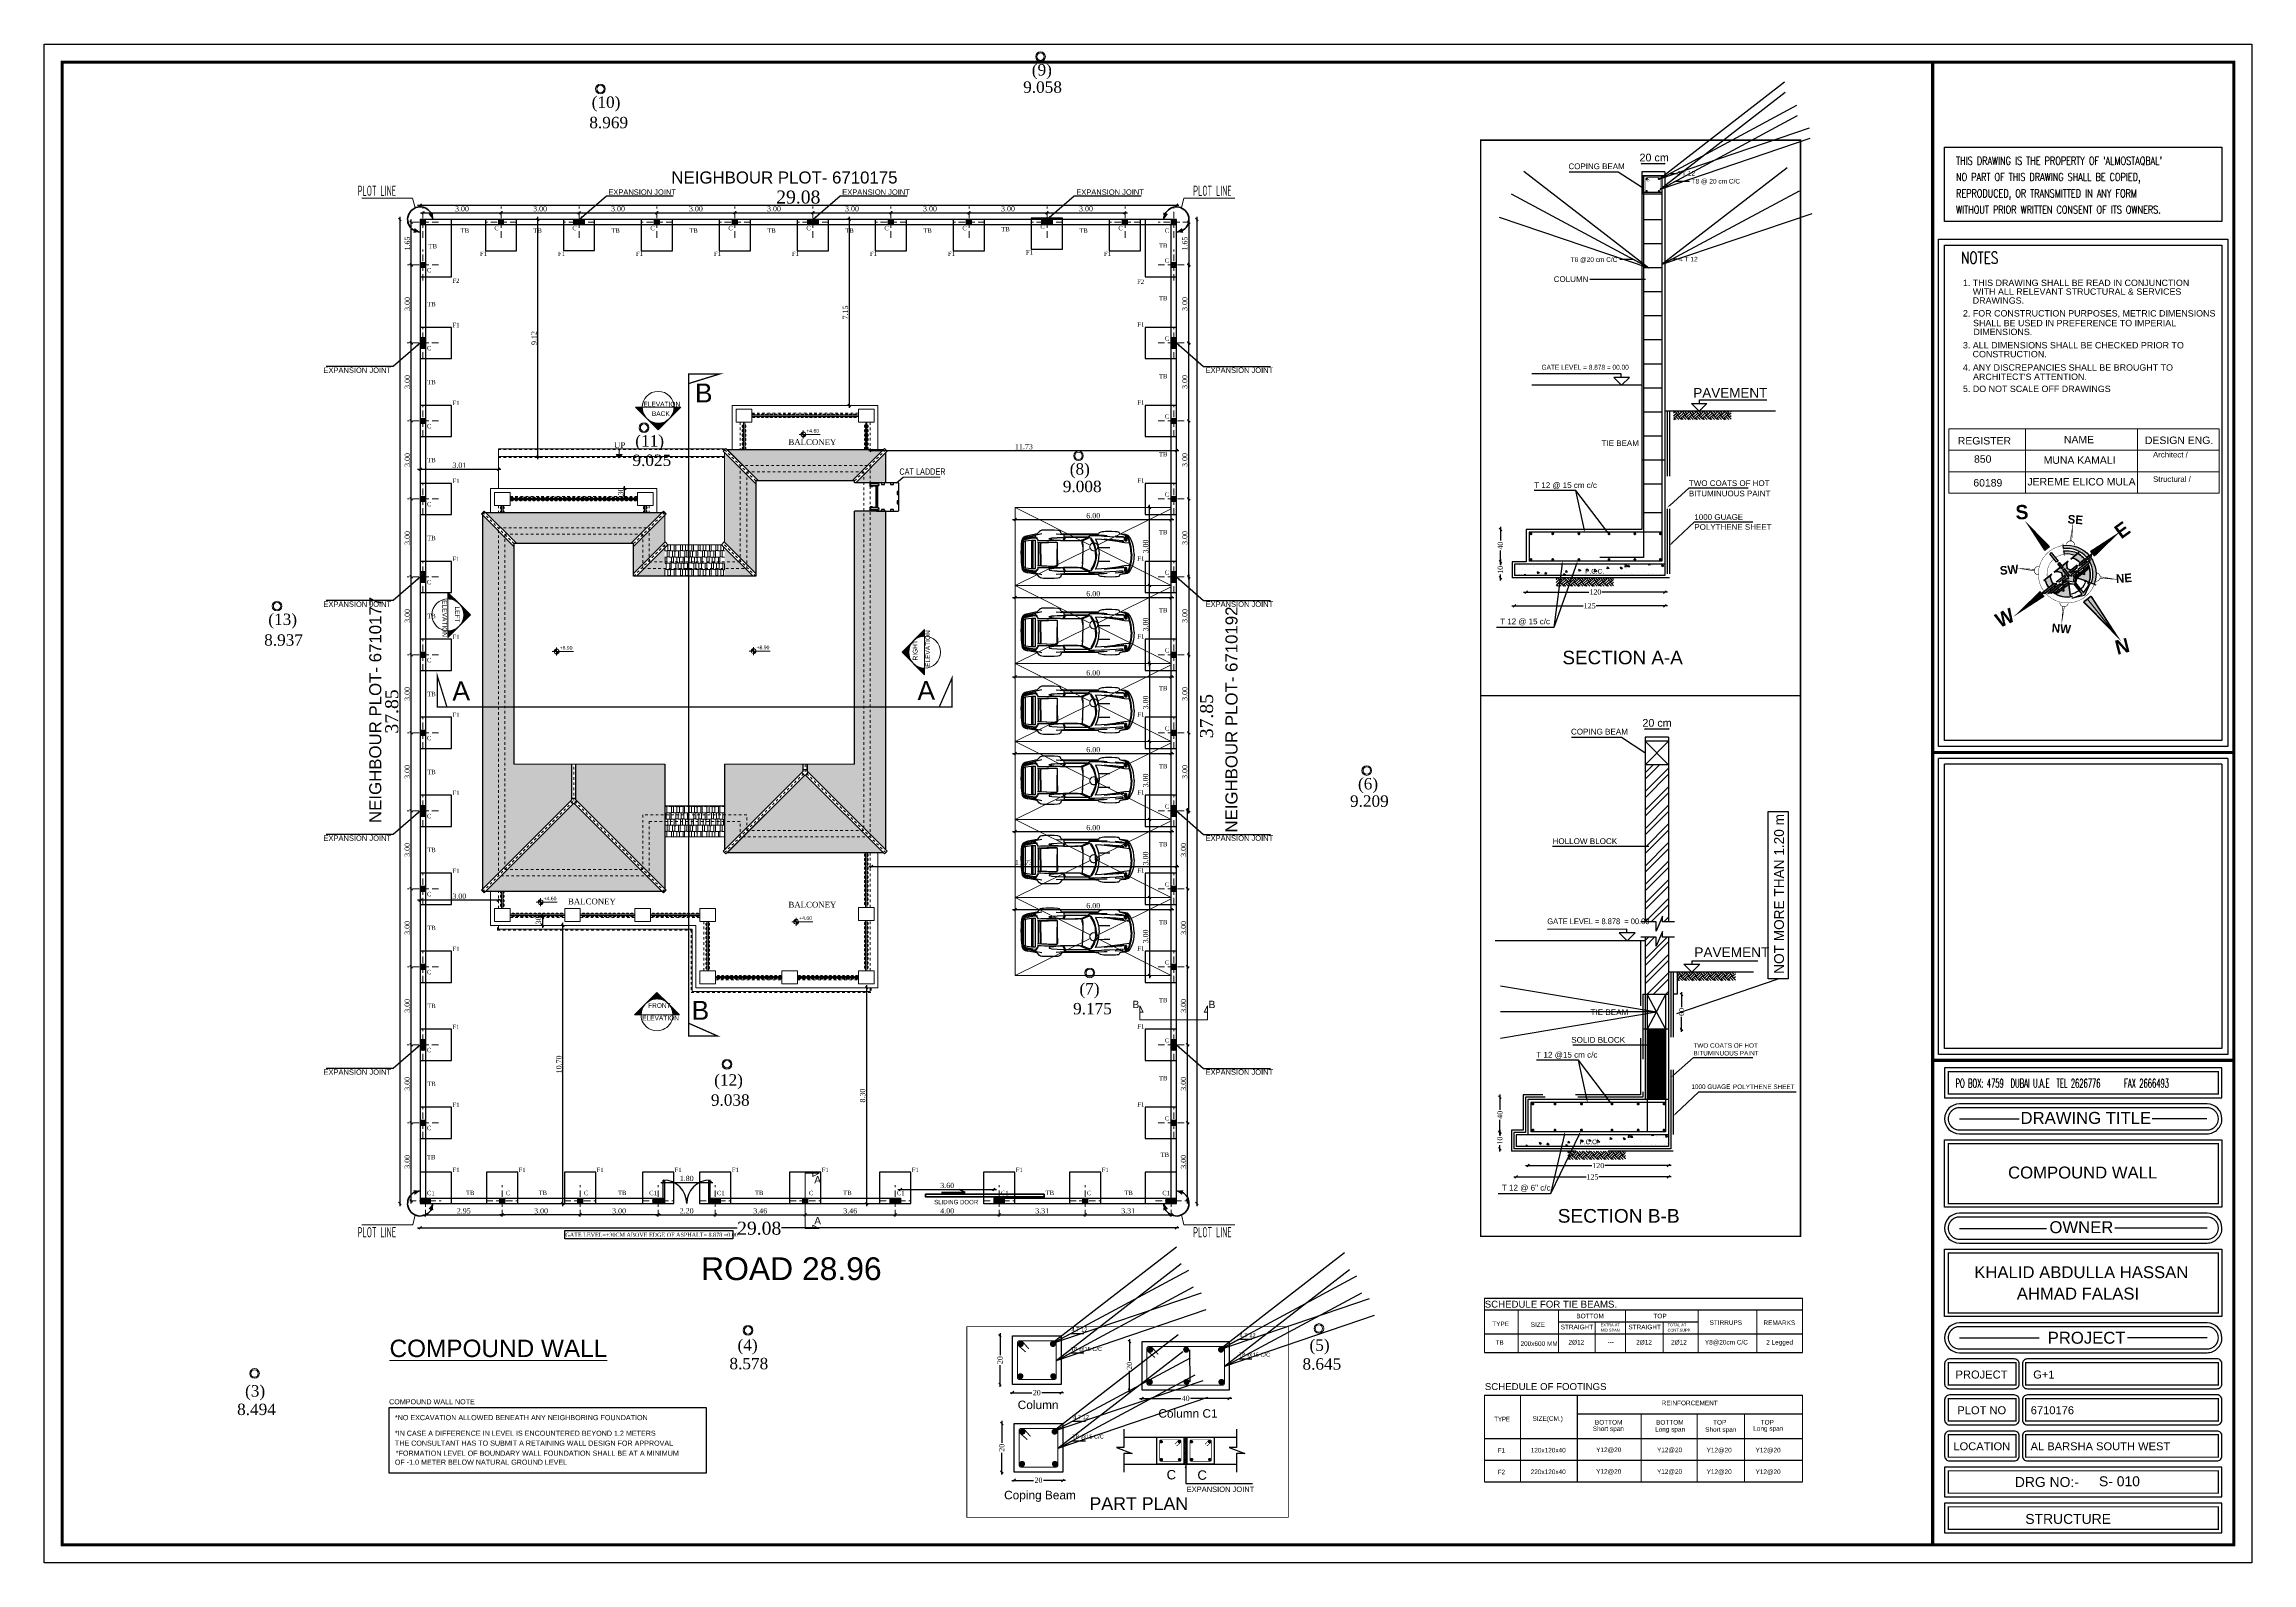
# Model space of a CAD drawing. Header units: metres. Extents: x 503482 to 1007323, y 2781056 to 5562345.
# Drawn here: x 504007.8 to 504092.7, y 2781056.1 to 2781114.5 of the extents above; entities that cross this region are included whole.
import ezdxf
from ezdxf.enums import TextEntityAlignment as Align

# ---------------------------------------------------------------- set-up
doc = ezdxf.new("R2010")
doc.units = ezdxf.units.M
doc.header["$LTSCALE"] = 10
doc.header["$MEASUREMENT"] = 0
doc.header["$PDMODE"] = 3
for name, pattern in [('1013-Lower$0$CACHE', [0.375, 0.25, -0.125]), ('DASHED2', [0.375, 0.25, -0.125]), ('HIDDEN', [0.375, 0.25, -0.125]), ('HIDDEN(.5X)', [4.7625, 3.175, -1.5875]), ('HIDDEN2', [0.1875, 0.125, -0.0625])]:
    doc.linetypes.add(name, pattern=pattern)
doc.layers.get('0').update_dxf_attribs({"linetype": 'CONTINUOUS'})
doc.layers.get('DEFPOINTS').update_dxf_attribs({"linetype": 'CONTINUOUS'})
for name, color, linetype in [('00001WALL', 7, 'CONTINUOUS'), ('07 TEXT', 3, 'CONTINUOUS'), ('12_TEXT', 1, 'CONTINUOUS'), ('A-TEXT', 2, 'CONTINUOUS'), ('BEAM', 7, 'CONTINUOUS'), ('COL', 3, 'CONTINUOUS'), ('column', 3, 'CONTINUOUS'), ('D', 1, 'CONTINUOUS'), ('DIEN HOA', 111, 'CONTINUOUS'), ('DOOR', 8, 'CONTINUOUS'), ('DRAIN', 4, 'CONTINUOUS'), ('M.TITLE BLOCK', 7, 'CONTINUOUS'), ('NEW', 4, 'CONTINUOUS'), ('W', 7, 'CONTINUOUS')]:
    doc.layers.add(name, color=color, linetype=linetype)
for name, color, linetype, lineweight in [('01 wall', 4, 'CONTINUOUS', 35), ('01-WALL', 4, 'CONTINUOUS', 25), ('01_WALLS', 7, 'CONTINUOUS', 25), ('DIM', 253, 'CONTINUOUS', 0), ('dim 11', 3, 'CONTINUOUS', 0), ('Dimension', 1, 'CONTINUOUS', 0), ('ele-far', 251, 'CONTINUOUS', 0), ('FRAME', 15, 'CONTINUOUS', 50), ('furniture', 2, 'CONTINUOUS', 13), ('G-ANNO-SYMB', 111, 'CONTINUOUS', 9), ('H LINE', 1, 'HIDDEN', 5), ('Linea de proyecciÃ³n vacio', 40, 'HIDDEN(.5X)', 15), ('Linea de proyecciÃƒÆ’Ã‚Â³n vacio', 40, 'HIDDEN(.5X)', 15), ('SITE', 9, 'CONTINUOUS', 18), ('TEXT', 254, 'CONTINUOUS', 13), ('WALL', 7, 'CONTINUOUS', 30), ('win', 6, 'CONTINUOUS', 15)]:
    doc.layers.add(name, color=color, linetype=linetype, lineweight=lineweight)
doc.styles.add('4', font='romab___.ttf')
doc.styles.add('AREAL', font='times.ttf')
doc.styles.add('ARIAL', font='arial.ttf')
doc.styles.add('ARIEL', font='arial.ttf', dxfattribs={"width": 0.75})
doc.styles.add('ARIELNARROW 30', font='ARIALN.TTF', dxfattribs={"height": 0.25})
doc.styles.add('dim', font='arial.ttf')
doc.styles.add('Hand', font='archquik.shx', dxfattribs={"width": 0.7})
doc.styles.add('MIC', font='romant.shx', dxfattribs={"width": 0.75})
doc.styles.add('ROMAN', font='romant.shx', dxfattribs={"height": 0.6})
doc.styles.add('SANSSERIFBOLD', font='sanss___.ttf', dxfattribs={"height": 18})
doc.styles.add('style3', font='arial.ttf', dxfattribs={"height": 7})
doc.dimstyles.new('bdc-1-100-A', dxfattribs={"dimtxt": 0.2, "dimasz": 0.1, "dimexe": 0, "dimexo": 0, "dimgap": 0.05, "dimtad": 1, "dimzin": 7, "dimdsep": 46, "dimtxsty": 'AREAL', "dimblk": 'OBLIQUE', "dimcen": 0.001, "dimdle": 0.1, "dimse1": 1, "dimse2": 1, "dimclrd": 15, "dimclre": 8, "dimclrt": 3, "dimadec": 0, "dimazin": 0, "dimtfac": 1, "dimtix": 1, "dimtmove": 2, "dimatfit": 3, "dimldrblk": 'OBLIQUE', "dimfxl": 0.1, "dimtolj": 1, "dimtzin": 0, "dimlwe": 5, "dimarcsym": 0})
doc.dimstyles.new('omer', dxfattribs={"dimscale": 0, "dimtxt": 489, "dimasz": 6, "dimexe": 4, "dimexo": 4, "dimgap": 2, "dimtad": 1, "dimdec": 0, "dimzin": 0, "dimdsep": 46, "dimlunit": 4, "dimtxsty": 'style3', "dimblk": 'ARCHTICK', "dimcen": 4, "dimdle": 2, "dimclrd": 1, "dimclre": 1, "dimclrt": 3, "dimadec": 0, "dimazin": 0, "dimtfac": 2, "dimtdec": 0, "dimtofl": 0, "dimtmove": 2, "dimatfit": 3, "dimldrblk": 'OPEN', "dimfxl": 4, "dimtolj": 1, "dimtzin": 0, "dimarcsym": 0})
pattern_1 = [(45, (503743.36575, 2781239.9281), (-0.35829064, 0.35829064), []), (45, (503743.6046, 2781239.9281), (-0.35829064, 0.35829064), [])]
pattern_2 = [(0, (414.78483, 17.27852), (0.51, 0.24), [0.12, -0.1, 0.14, -0.06, 0.18, -0.08]), (0, (414.90483, 17.28852), (0.51, 0.24), [0.1, -0.38, 0.08, -0.12]), (0, (415.14483, 17.26352), (0.51, 0.24), [0.06, -0.62]), (90, (414.78483, 17.27852), (-0.17, 0.24), [0.23, -0.73]), (90, (414.90483, 17.27852), (-0.17, 0.24), [0.225, -0.735]), (90, (415.00483, 17.27852), (-0.17, 0.24), [0.21, -0.75]), (90, (415.14483, 17.26352), (-0.17, 0.24), [0.23, -0.73]), (90, (415.20483, 17.26352), (-0.17, 0.24), [0.23, -0.73]), (90, (415.38483, 17.27852), (-0.17, 0.24), [0.22, -0.74])]

# ---------------------------------------------------------------- blocks, each defined once
blk = doc.blocks.new('A$C2A1342A5')
at = {"color": 1, "style": 'ROMAN'}
blk.add_text('PO BOX: 4759  DUBAI U.A.E  TEL 2626776   FAX 2666493', height=10, dxfattribs=at).set_placement((-1, 0))
blk = doc.blocks.new('FFFDSEW')
at = {"layer": 'TEXT', "color": 1}
for p, q in [((506281.889, 2818528.979), (506281.889, 2818526.264)), ((506286.624, 2818528.979), (506286.624, 2818526.264)), ((506278.658, 2818528.074), (506290.076, 2818528.074)), ((506278.658, 2818527.169), (506290.076, 2818527.169))]:
    blk.add_line(p, q, dxfattribs=at)
blk.add_lwpolyline([(506278.658, 2818528.979), (506290.076, 2818528.979), (506290.076, 2818526.264), (506278.658, 2818526.264)], close=True, dxfattribs=at)
at = {"layer": 'TEXT', "color": 160, "style": 'ARIAL'}
for s, height, p in [('REGISTER', 0.315, (506279.033, 2818528.319)), ('NAME', 0.315, (506283.518, 2818528.368)), ('DESIGN ENG.', 0.31496, (506286.938, 2818528.339)), ('850', 0.315, (506279.719, 2818527.547)), ('MUNA KAMALI', 0.31496, (506282.662, 2818527.502)), ('Architect /', 0.23622, (506287.28, 2818527.771)), ('60189', 0.315, (506279.69, 2818526.542)), ('JEREME ELICO MULA', 0.31496, (506281.974, 2818526.587)), ('Structural /', 0.23622, (506287.28, 2818526.737))]:
    blk.add_text(s, height=height, dxfattribs=at).set_placement(p)
blk = doc.blocks.new('_Oblique')
at = {"color": 0, "linetype": 'ByBlock', "lineweight": -2}
blk.add_line((-0.5, -0.5), (0.5, 0.5), dxfattribs=at)
blk = doc.blocks.new('*D1329')
at = {"layer": '01_WALLS', "color": 15, "lineweight": -2, "ltscale": 0.04, "transparency": 16777216}
blk.add_line((504022.119, 2781108.335), (504051.399, 2781108.335), dxfattribs=at)
at = {"layer": 'DEFPOINTS', "color": 0, "ltscale": 0.04, "transparency": 16777216}
for p in [(504051.299, 2781108.335), (504022.219, 2781107.782), (504051.299, 2781107.782)]:
    blk.add_point(p, dxfattribs=at)
at = {"layer": '01_WALLS', "color": 15, "lineweight": -2, "ltscale": 0.04, "transparency": 16777216, "xscale": 0.1, "yscale": 0.1, "zscale": 0.1, "rotation": 180}
blk.add_blockref('_Oblique', (504022.219, 2781108.335), dxfattribs=at)
at = {"layer": '01_WALLS', "color": 15, "lineweight": -2, "ltscale": 0.04, "transparency": 16777216, "xscale": 0.1, "yscale": 0.1, "zscale": 0.1}
blk.add_blockref('_Oblique', (504051.299, 2781108.335), dxfattribs=at)
at = {"layer": '01_WALLS', "color": 3, "ltscale": 0.04, "transparency": 16777216, "insert": (504036.759, 2781108.64), "char_height": 0.2, "attachment_point": 5, "style": 'AREAL'}
blk.add_mtext('\\A1;{\\H2.5x;29.08}', dxfattribs=at)
blk = doc.blocks.new('*D1330')
at = {"layer": '01_WALLS', "color": 15, "lineweight": -2, "ltscale": 0.04, "transparency": 16777216}
blk.add_line((504052.084, 2781107.882), (504052.084, 2781069.832), dxfattribs=at)
at = {"layer": 'DEFPOINTS', "color": 0, "ltscale": 0.04, "transparency": 16777216}
for p in [(504051.299, 2781107.782), (504051.299, 2781069.932), (504052.084, 2781069.932)]:
    blk.add_point(p, dxfattribs=at)
at = {"layer": '01_WALLS', "color": 15, "lineweight": -2, "ltscale": 0.04, "transparency": 16777216, "xscale": 0.1, "yscale": 0.1, "zscale": 0.1}
for p, rotation in [((504052.084, 2781107.782), 90), ((504052.084, 2781069.932), 270)]:
    blk.add_blockref('_Oblique', p, dxfattribs=dict(at, rotation=rotation))
at = {"layer": '01_WALLS', "color": 3, "ltscale": 0.04, "transparency": 16777216, "insert": (504052.465, 2781088.678), "char_height": 0.2, "attachment_point": 5, "rotation": 90, "style": 'AREAL'}
blk.add_mtext('\\A1;{\\H2.5x;37.85}', dxfattribs=at)
blk = doc.blocks.new('*D1331')
at = {"layer": '01_WALLS', "color": 15, "lineweight": -2, "ltscale": 0.04, "transparency": 16777216}
for p, q in [((504022.119, 2781068.989), (504034.404, 2781068.989)), ((504051.399, 2781068.989), (504036.107, 2781068.989))]:
    blk.add_line(p, q, dxfattribs=at)
at = {"layer": 'DEFPOINTS', "color": 0, "ltscale": 0.04, "transparency": 16777216}
for p in [(504022.219, 2781069.932), (504051.299, 2781069.932), (504051.299, 2781068.989)]:
    blk.add_point(p, dxfattribs=at)
at = {"layer": '01_WALLS', "color": 15, "lineweight": -2, "ltscale": 0.04, "transparency": 16777216, "xscale": 0.1, "yscale": 0.1, "zscale": 0.1, "rotation": 180}
blk.add_blockref('_Oblique', (504022.219, 2781068.989), dxfattribs=at)
at = {"layer": '01_WALLS', "color": 15, "lineweight": -2, "ltscale": 0.04, "transparency": 16777216, "xscale": 0.1, "yscale": 0.1, "zscale": 0.1}
blk.add_blockref('_Oblique', (504051.299, 2781068.989), dxfattribs=at)
at = {"layer": '01_WALLS', "color": 3, "ltscale": 0.04, "transparency": 16777216, "insert": (504035.255, 2781068.975), "char_height": 0.2, "attachment_point": 5, "style": 'AREAL'}
blk.add_mtext('\\A1;{\\H2.5x;29.08}', dxfattribs=at)
blk = doc.blocks.new('*D1332')
at = {"layer": '01_WALLS', "color": 15, "lineweight": -2, "ltscale": 0.04, "transparency": 16777216}
blk.add_line((504021.433, 2781107.882), (504021.433, 2781069.832), dxfattribs=at)
at = {"layer": 'DEFPOINTS', "color": 0, "ltscale": 0.04, "transparency": 16777216}
for p in [(504022.219, 2781107.782), (504021.433, 2781069.932), (504022.219, 2781069.932)]:
    blk.add_point(p, dxfattribs=at)
at = {"layer": '01_WALLS', "color": 15, "lineweight": -2, "ltscale": 0.04, "transparency": 16777216, "xscale": 0.1, "yscale": 0.1, "zscale": 0.1}
for p, rotation in [((504021.433, 2781107.782), 90), ((504021.433, 2781069.932), 270)]:
    blk.add_blockref('_Oblique', p, dxfattribs=dict(at, rotation=rotation))
at = {"layer": '01_WALLS', "color": 3, "ltscale": 0.04, "transparency": 16777216, "insert": (504021.128, 2781088.857), "char_height": 0.2, "attachment_point": 5, "rotation": 90, "style": 'AREAL'}
blk.add_mtext('\\A1;{\\H2.5x;37.85}', dxfattribs=at)
blk = doc.blocks.new('EEEEEEEEEEEEEE')
at = {"layer": '01 wall'}
blk.add_arc((503540.056, 2781175.872), 0.484, 0, 270.00012, dxfattribs=at)
at = {"layer": 'SITE', "color": 4, "ltscale": 24}
blk.add_lwpolyline([(503539.861, 2781176.316), (503539.765, 2781176.694), (503537.808, 2781176.694)], dxfattribs=at)
for points in [[(503540.54, 2781175.872, 0, 0.19, 0), (503540.467, 2781176.111, 0, 0, 0)], [(503540.056, 2781175.388, 0, 0.19, 0), (503539.814, 2781175.452, 0, 0, 0)]]:
    blk.add_lwpolyline(points, format="xyseb", dxfattribs=at)
at = {"layer": 'TEXT', "color": 3, "style": 'Hand', "width": 0.6}
blk.add_text('PLOT LINE ', height=0.3937, dxfattribs=at).set_placement((503537.647, 2781176.781))
blk = doc.blocks.new('YRTYRY')
at = {"layer": '01 wall'}
blk.add_arc((503447.44, 2781179.616), 0.484, 269.99988, 180, dxfattribs=at)
at = {"layer": 'SITE', "color": 4, "ltscale": 24}
blk.add_lwpolyline([(503447.635, 2781180.06), (503447.73, 2781180.438), (503449.687, 2781180.438)], dxfattribs=at)
for points in [[(503446.955, 2781179.616, 0, 0.19, 0), (503447.028, 2781179.855, 0, 0, 0)], [(503447.44, 2781179.132, 0, 0.19, 0), (503447.681, 2781179.196, 0, 0, 0)]]:
    blk.add_lwpolyline(points, format="xyseb", dxfattribs=at)
at = {"layer": 'TEXT', "color": 3, "style": 'Hand', "width": 0.6}
blk.add_text('PLOT LINE ', height=0.3937, dxfattribs=at).set_placement((503448.083, 2781180.525))
blk = doc.blocks.new('YTRYRTYRTYRT')
at = {"layer": '01 wall'}
blk.add_arc((503418.358, 2781141.766), 0.484, 89.99988, 0, dxfattribs=at)
at = {"layer": 'SITE', "color": 4, "ltscale": 24}
for points in [[(503418.358, 2781142.251, 0, 0.19, 0), (503418.117, 2781142.186, 0, 0, 0)], [(503418.842, 2781141.766, 0, 0.19, 0), (503418.769, 2781141.527, 0, 0, 0)]]:
    blk.add_lwpolyline(points, format="xyseb", dxfattribs=at)
blk.add_lwpolyline([(503418.163, 2781141.323), (503418.068, 2781140.944), (503416.11, 2781140.944)], dxfattribs=at)
at = {"layer": 'TEXT', "color": 3, "style": 'Hand', "width": 0.6}
blk.add_text('PLOT LINE ', height=0.3937, dxfattribs=at).set_placement((503415.949, 2781140.463))
blk = doc.blocks.new('YHTRTYRTYRT')
at = {"layer": '01 wall'}
blk.add_arc((503447.44, 2781141.766), 0.484, 180, 90.00012, dxfattribs=at)
at = {"layer": 'SITE', "color": 4, "ltscale": 24}
for points in [[(503446.955, 2781141.766, 0, 0.19, 0), (503447.028, 2781141.527, 0, 0, 0)], [(503447.44, 2781142.251, 0, 0.19, 0), (503447.681, 2781142.186, 0, 0, 0)]]:
    blk.add_lwpolyline(points, format="xyseb", dxfattribs=at)
blk.add_lwpolyline([(503447.635, 2781141.323), (503447.73, 2781140.944), (503449.687, 2781140.944)], dxfattribs=at)
at = {"layer": 'TEXT', "color": 3, "style": 'Hand', "width": 0.6}
blk.add_text('PLOT LINE ', height=0.3937, dxfattribs=at).set_placement((503448.083, 2781140.463))
blk = doc.blocks.new('hhjhj')
at = {"layer": '01_WALLS'}
h = blk.add_hatch(color=153, dxfattribs=at)
h.set_gradient(color1=(92, 145, 230), color2=(37, 105, 177), tint=1)
h.paths.add_polyline_path([(14567.7, 3871), (14567.7, 3864.5, -0.023761), (14570.3, 3864.5), (14570.3, 3871), (14584.9, 3866.7), (14569.2, 3874.6), (14554.1, 3867)])
h.paths.add_polyline_path([(14542.8, 3849.1, -0.262066), (14539, 3846.5), (14561.8, 3846.4), (14567.7, 3853), (14567.7, 3853.5), (14561.5, 3849.1)])
h.paths.add_polyline_path([(14552.4, 3841.2), (14555.2, 3843.8), (14535.7, 3843.8, -0.286116), (14531.5, 3841.2)])
h.paths.add_polyline_path([(14546.8, 3836), (14549.6, 3838.6), (14528.4, 3838.6, -0.286116), (14524.2, 3836)])
h.paths.add_polyline_path([(14565.4, 3836, -0.124615), (14564.5, 3838.6), (14553.4, 3838.6), (14550.7, 3836)])
h.paths.add_polyline_path([(14572, 3843.1, -0.101071), (14573.2, 3841.2), (14581.8, 3841.2), (14579, 3843.8), (14575.2, 3843.8), (14569, 3850.9), (14562.8, 3843.8), (14559, 3843.8), (14556.2, 3841.2), (14564.8, 3841.2, -0.102127), (14566.1, 3843.1), (14567.7, 3840.6), (14567.7, 3829.1), (14570.3, 3829.1), (14570.3, 3840.6)])
h.paths.add_polyline_path([(14573.6, 3838.6, -0.124615), (14572.6, 3836), (14587.3, 3836), (14584.6, 3838.6)])
h.paths.add_polyline_path([(14606.5, 3841.2, -0.286116), (14602.3, 3843.8), (14582.8, 3843.8), (14585.6, 3841.2)])
h.paths.add_polyline_path([(14613.8, 3836, -0.286116), (14609.6, 3838.6), (14588.4, 3838.6), (14591.2, 3836)])
h.paths.add_polyline_path([(14570.3, 3826.5), (14567.7, 3826.5), (14567.7, 3817.9), (14570.3, 3817.9)])
h.paths.add_polyline_path([(14567.7, 3800.3), (14570.3, 3800.3), (14570.3, 3809.4), (14570.3, 3815.2), (14567.7, 3815.2)])
h = blk.add_hatch(color=153, dxfattribs=at)
h.set_gradient(color1=(92, 145, 230), color2=(37, 105, 177), tint=1)
h.paths.add_polyline_path([(14567.7, 3871), (14567.7, 3864.5, -0.023761), (14570.3, 3864.5), (14570.3, 3871), (14584.9, 3866.7), (14569.2, 3874.6), (14554.1, 3867)])
h.paths.add_polyline_path([(14542.8, 3849.1, -0.262066), (14539, 3846.5), (14561.8, 3846.4), (14567.7, 3853), (14567.7, 3853.5), (14561.5, 3849.1)])
h.paths.add_polyline_path([(14552.4, 3841.2), (14555.2, 3843.8), (14535.7, 3843.8, -0.286116), (14531.5, 3841.2)])
h.paths.add_polyline_path([(14546.8, 3836), (14549.6, 3838.6), (14528.4, 3838.6, -0.286116), (14524.2, 3836)])
h.paths.add_polyline_path([(14565.4, 3836, -0.124615), (14564.5, 3838.6), (14553.4, 3838.6), (14550.7, 3836)])
h.paths.add_polyline_path([(14572, 3843.1, -0.101071), (14573.2, 3841.2), (14581.8, 3841.2), (14579, 3843.8), (14575.2, 3843.8), (14569, 3850.9), (14562.8, 3843.8), (14559, 3843.8), (14556.2, 3841.2), (14564.8, 3841.2, -0.102127), (14566.1, 3843.1), (14567.7, 3840.6), (14567.7, 3829.1), (14570.3, 3829.1), (14570.3, 3840.6)])
h.paths.add_polyline_path([(14573.6, 3838.6, -0.124615), (14572.6, 3836), (14587.3, 3836), (14584.6, 3838.6)])
h.paths.add_polyline_path([(14606.5, 3841.2, -0.286116), (14602.3, 3843.8), (14582.8, 3843.8), (14585.6, 3841.2)])
h.paths.add_polyline_path([(14613.8, 3836, -0.286116), (14609.6, 3838.6), (14588.4, 3838.6), (14591.2, 3836)])
h.paths.add_polyline_path([(14570.3, 3826.5), (14567.7, 3826.5), (14567.7, 3817.9), (14570.3, 3817.9)])
h.paths.add_polyline_path([(14567.7, 3800.3), (14570.3, 3800.3), (14570.3, 3809.4), (14570.3, 3815.2), (14567.7, 3815.2)])
h = blk.add_hatch(color=51, dxfattribs=at)
h.set_gradient(color1=(244, 242, 128), color2=(233, 230, 63), tint=1)
h.paths.add_polyline_path([(14587, 3852.2, -0.041979), (14589.3, 3849.1), (14595.2, 3849.1, 0.259096), (14599, 3846.5, 0.204681), (14582.8, 3865.5, -0.442697), (14583.9, 3861.5), (14576, 3849.4), (14576.5, 3849.1), (14585.1, 3849.1)])
h.paths.add_polyline_path([(14599.7, 3843.8, 0.021326), (14599, 3846.4), (14590.6, 3846.4, -0.030454), (14591.6, 3843.8)])
h.paths.add_polyline_path([(14600.4, 3838.6, 0.020699), (14600.1, 3841.2), (14592.2, 3841.2, -0.02878), (14592.5, 3838.6)])
h.paths.add_polyline_path([(14600.4, 3836), (14592.5, 3836, -0.122048), (14589.3, 3825.4, -0.198912), (14585.6, 3823.9), (14599.8, 3823.9, -0.577302), (14598.4, 3825.9, 0.08143)])
h.paths.add_polyline_path([(14581.2, 3823.9, -0.256233), (14576.8, 3826.3), (14573.7, 3831.2), (14576.7, 3836), (14572.6, 3836, 0.124615), (14573.6, 3838.6), (14578.4, 3838.6), (14580, 3841.2), (14573.2, 3841.2, 0.101071), (14572, 3843.1), (14570.3, 3840.6), (14570.3, 3829.1), (14567.7, 3829.1), (14567.7, 3840.6), (14566.1, 3843.1, 0.102127), (14564.8, 3841.2), (14558, 3841.2), (14559.6, 3838.6), (14564.5, 3838.6, 0.124615), (14565.4, 3836), (14561.3, 3836), (14564.3, 3831.2), (14561.2, 3826.3, -0.256233), (14556.8, 3823.9), (14567.7, 3823.9), (14567.7, 3826.5), (14570.3, 3826.5), (14570.3, 3823.9)])
h.paths.add_polyline_path([(14576.2, 3846.4), (14575, 3847.8), (14573.6, 3845.6), (14575.2, 3843.8), (14579, 3843.8), (14580.7, 3842.2), (14583.4, 3846.4)])
h.paths.add_polyline_path([(14551, 3852.2), (14553, 3849.1), (14561.5, 3849.1), (14562, 3849.4), (14554.3, 3861.6, -0.449697), (14555.4, 3865.3, 0.211021), (14539, 3846.5, 0.262066), (14542.8, 3849.1), (14548.7, 3849.1, -0.041897)])
h.paths.add_polyline_path([(14546.4, 3843.8, -0.030549), (14547.4, 3846.5), (14539, 3846.5, 0.022049), (14538.3, 3843.8)])
h.paths.add_polyline_path([(14537.8, 3841.2, 0.021253), (14537.6, 3838.6), (14545.5, 3838.6, -0.02874), (14545.8, 3841.2)])
h.paths.add_polyline_path([(14545.5, 3836), (14537.6, 3836, 0.085165), (14539.8, 3825.7, -0.447729), (14538.4, 3823.9), (14552.4, 3823.9, -0.198912), (14548.7, 3825.4, -0.121853)])
h.paths.add_polyline_path([(14554.6, 3846.4), (14557.3, 3842.2), (14559, 3843.8), (14562.8, 3843.8), (14564.4, 3845.7), (14563, 3847.9), (14561.8, 3846.4)])
h = blk.add_hatch(color=153, dxfattribs=at)
h.set_gradient(color1=(92, 145, 230), color2=(37, 105, 177), tint=1)
h.paths.add_polyline_path([(14576.5, 3849.1), (14576, 3849.4), (14570.3, 3853.5), (14570.3, 3864.5, 0.023761), (14567.7, 3864.5), (14567.7, 3853), (14569, 3854.5), (14576.2, 3846.4), (14583.4, 3846.4), (14599, 3846.4, 0.000195), (14599, 3846.5, -0.259096), (14595.2, 3849.1), (14589.3, 3849.1)])
h = blk.add_hatch(color=153, dxfattribs=at)
h.set_gradient(color1=(92, 145, 230), color2=(37, 105, 177), tint=1)
h.paths.add_polyline_path([(14576.5, 3849.1), (14576, 3849.4), (14570.3, 3853.5), (14570.3, 3864.5, 0.023761), (14567.7, 3864.5), (14567.7, 3853), (14569, 3854.5), (14576.2, 3846.4), (14583.4, 3846.4), (14599, 3846.4, 0.000195), (14599, 3846.5, -0.259096), (14595.2, 3849.1), (14589.3, 3849.1)])
h = blk.add_hatch(color=153, dxfattribs=at)
h.set_gradient(color1=(92, 145, 230), color2=(37, 105, 177), tint=1)
h.paths.add_polyline_path([(14603.7, 3842.1, 0.158286), (14606.5, 3841.2), (14603.9, 3841.2, -0.018728), (14604.1, 3838.6), (14608.3, 3838.6, 0.254419), (14589, 3870.8), (14586.9, 3867.2, -0.226556)])
h.paths.add_polyline_path([(14586.9, 3806.7), (14589, 3803.1, 0.258202), (14608.3, 3836), (14604.1, 3836, -0.257526)])
h.paths.add_polyline_path([(14598.2, 3823.9), (14593.3, 3823.9, -0.119249), (14583, 3813.2), (14585.2, 3809.4, 0.155133)])
at = {"layer": '01_WALLS', "color": 2}
blk.add_line((14570.3, 3840.6), (14567.7, 3840.6), dxfattribs=at)
at = {"layer": '01_WALLS', "color": 253, "const_width": 0.5}
for points in [[(14590.3, 3873, -0.395207), (14587.1, 3872.1, 0.387736), (14535.7, 3858.2, 0.132388), (14529.5, 3838.6), (14537.6, 3838.6, -0.021253), (14537.8, 3841.2), (14531.5, 3841.2, 0.286116), (14535.7, 3843.8), (14538.3, 3843.8, -0.234593), (14555.4, 3865.4, 0.455538), (14554.3, 3861.6), (14554.8, 3860.8, -0.03708), (14558.4, 3862.4, -0.087276), (14567.7, 3864.5), (14567.7, 3871), (14554.1, 3867), (14569.2, 3874.6), (14584.9, 3866.7), (14570.3, 3871), (14570.3, 3864.5, -0.095661), (14580.5, 3862.1, -0.429692), (14581.6, 3858.3), (14584.3, 3862.9, 0.297133), (14582.7, 3865.5, -0.0213), (14585.1, 3864.2)], [(14547.3, 3819.9, -0.045891), (14544.5, 3823.9), (14538.4, 3823.9, 0.447729), (14539.8, 3825.7, -0.085165), (14537.6, 3836), (14529.5, 3836, 0.262554), (14549.4, 3802.7, 0.253777), (14587.1, 3801.9, -0.396007), (14590.3, 3801), (14581.7, 3815.4, -0.340554), (14581.3, 3812.4, -0.105876), (14570.3, 3809.4), (14570.3, 3800.3), (14567.7, 3800.3), (14567.7, 3809.4, -0.220839)]]:
    blk.add_lwpolyline(points, format="xyb", close=True, dxfattribs=at)
at = {"layer": '01_WALLS', "color": 4}
for points in [[(14538.3, 3843.8, -0.23416), (14555.4, 3865.3, 0.449697), (14554.3, 3861.6), (14562, 3849.4)], [(14576, 3849.4), (14583.9, 3861.5, 0.442697), (14582.8, 3865.5)], [(14582.8, 3865.5, -0.204681), (14599, 3846.5, -0.204681)], [(14589, 3870.8), (14586.9, 3867.2, -0.226556), (14603.7, 3842.1, -0.226556)], [(14608.3, 3838.6, 0.254419), (14589, 3870.8)], [(14537.6, 3838.6, -0.021253), (14537.8, 3841.2)], [(14545.5, 3836, 0.121853), (14548.7, 3825.4, 0.198912), (14552.4, 3823.9), (14538.4, 3823.9, 0.447729), (14539.8, 3825.7, -0.085165), (14537.6, 3836)], [(14545.8, 3841.2, 0.02874), (14545.5, 3838.6, 0.02874)], [(14547.4, 3846.5, 0.030549), (14546.4, 3843.8, 0.030549)], [(14553, 3849.1), (14551, 3852.2, 0.041897), (14548.7, 3849.1)], [(14576.7, 3836), (14573.7, 3831.2), (14576.8, 3826.3, 0.256233), (14581.2, 3823.9), (14570.3, 3823.9), (14570.3, 3826.5), (14567.7, 3826.5), (14567.7, 3823.9), (14556.8, 3823.9, 0.256233), (14561.2, 3826.3), (14564.3, 3831.2), (14561.3, 3836)], [(14589.3, 3849.1, 0.041979), (14587, 3852.2), (14585.1, 3849.1)], [(14600.4, 3836, -0.083144), (14598.3, 3825.7, 0.473477), (14599.6, 3823.9), (14585.6, 3823.9, 0.198912), (14589.3, 3825.4, 0.122048), (14592.5, 3836)], [(14604.1, 3836, -0.257526), (14586.9, 3806.7), (14589, 3803.1, 0.258202), (14608.3, 3836)], [(14591.6, 3843.8, 0.030454), (14590.6, 3846.4)], [(14592.5, 3838.6, 0.02878), (14592.2, 3841.2)], [(14599, 3846.4, -0.021326), (14599.7, 3843.8)], [(14600.1, 3841.2, -0.020699), (14600.4, 3838.6, -0.020699)], [(14603.9, 3841.2, -0.018728), (14604.1, 3838.6, -0.018728)], [(14598.2, 3823.9), (14593.3, 3823.9, -0.119249), (14583, 3813.2), (14585.2, 3809.4, 0.155133), (14598.2, 3823.9, 1.018988)]]:
    blk.add_lwpolyline(points, format="xyb", dxfattribs=at)
at = {"layer": '01_WALLS', "color": 144}
for points in [[(14584.9, 3866.7), (14569.2, 3874.6), (14554.1, 3867), (14567.7, 3871), (14567.7, 3853.5), (14561.5, 3849.1), (14542.8, 3849.1, -0.262066), (14539, 3846.5), (14561.8, 3846.4), (14569, 3854.5), (14576.2, 3846.4), (14599.5, 3846.4, -0.286116), (14595.2, 3849.1), (14576.5, 3849.1), (14570.3, 3853.5), (14570.3, 3871), (14584.9, 3866.7)], [(14584.9, 3866.7), (14569.2, 3874.6), (14554.1, 3867), (14567.7, 3871), (14567.7, 3853.5), (14561.5, 3849.1), (14542.8, 3849.1, -0.262066), (14539, 3846.5), (14561.8, 3846.4), (14569, 3854.5), (14576.2, 3846.4), (14599.5, 3846.4, -0.286116), (14595.2, 3849.1), (14576.5, 3849.1), (14570.3, 3853.5), (14570.3, 3871), (14584.9, 3866.7)], [(14549.6, 3838.6), (14546.8, 3836), (14524.2, 3836, 0.286116), (14528.4, 3838.6, 1.604486), (14528.4, 3838.6), (14549.6, 3838.6)], [(14549.6, 3838.6), (14546.8, 3836), (14524.2, 3836, 0.286116), (14528.4, 3838.6, 1.604486), (14528.4, 3838.6), (14549.6, 3838.6)], [(14535.7, 3843.8), (14555.2, 3843.8), (14552.4, 3841.2), (14531.5, 3841.2, 0.286116), (14535.7, 3843.8, -0.286116)], [(14535.7, 3843.8), (14555.2, 3843.8), (14552.4, 3841.2), (14531.5, 3841.2, 0.286116), (14535.7, 3843.8, -0.286116)], [(14564.5, 3838.6), (14553.4, 3838.6), (14550.7, 3836), (14565.4, 3836, -0.124615), (14564.5, 3838.6, 1.780028)], [(14564.5, 3838.6), (14553.4, 3838.6), (14550.7, 3836), (14565.4, 3836, -0.124615), (14564.5, 3838.6, 1.780028)], [(14581.8, 3841.2), (14579, 3843.8), (14575.2, 3843.8), (14569, 3850.9), (14562.8, 3843.8), (14559, 3843.8), (14556.2, 3841.2), (14564.8, 3841.2, -0.102127), (14566.1, 3843.1), (14567.7, 3840.6), (14567.7, 3829.1), (14570.3, 3829.1), (14570.3, 3840.6), (14572, 3843.1, -0.101071), (14573.2, 3841.2), (14581.8, 3841.2)], [(14581.8, 3841.2), (14579, 3843.8), (14575.2, 3843.8), (14569, 3850.9), (14562.8, 3843.8), (14559, 3843.8), (14556.2, 3841.2), (14564.8, 3841.2, -0.102127), (14566.1, 3843.1), (14567.7, 3840.6), (14567.7, 3829.1), (14570.3, 3829.1), (14570.3, 3840.6), (14572, 3843.1, -0.101071), (14573.2, 3841.2), (14581.8, 3841.2)], [(14573.6, 3838.6), (14584.6, 3838.6), (14587.3, 3836), (14572.6, 3836, 0.124615), (14573.6, 3838.6, -1.780028)], [(14573.6, 3838.6), (14584.6, 3838.6), (14587.3, 3836), (14572.6, 3836, 0.124615), (14573.6, 3838.6, -1.780028)], [(14602.3, 3843.8), (14582.8, 3843.8), (14585.6, 3841.2), (14606.5, 3841.2, -0.286116), (14602.3, 3843.8, 0.286116)], [(14602.3, 3843.8), (14582.8, 3843.8), (14585.6, 3841.2), (14606.5, 3841.2, -0.286116), (14602.3, 3843.8, 0.286116)], [(14588.4, 3838.6), (14591.2, 3836), (14613.8, 3836, -0.286116), (14609.6, 3838.6, -1.604486), (14609.6, 3838.6), (14588.4, 3838.6)], [(14588.4, 3838.6), (14591.2, 3836), (14613.8, 3836, -0.286116), (14609.6, 3838.6, -1.604486), (14609.6, 3838.6), (14588.4, 3838.6)]]:
    blk.add_lwpolyline(points, format="xyb", dxfattribs=at)
at = {"layer": '01_WALLS', "color": 2}
for points in [[(14554.3, 3861.6, -0.449697), (14555.4, 3865.3, 0.211021), (14539, 3846.5, 0.262066), (14542.8, 3849.1), (14548.7, 3849.1, -0.041897), (14551, 3852.2), (14553, 3849.1), (14561.5, 3849.1), (14562, 3849.4)], [(14569, 3854.5), (14576.2, 3846.4), (14599, 3846.4, 0.000195), (14599, 3846.5, -0.259096), (14595.2, 3849.1), (14576.5, 3849.1), (14570.3, 3853.5), (14570.3, 3864.5, 0.023761), (14567.7, 3864.5), (14567.7, 3853.5), (14561.5, 3849.1), (14542.8, 3849.1, -0.262066), (14539, 3846.5), (14561.8, 3846.4)], [(14595.2, 3849.1), (14589.3, 3849.1), (14576.5, 3849.1), (14576, 3849.4), (14570.3, 3853.5), (14570.3, 3864.5, 0.023761), (14567.7, 3864.5), (14567.7, 3853.5), (14561.5, 3849.1), (14553, 3849.1), (14542.8, 3849.1, -0.262066), (14539, 3846.5), (14547.4, 3846.5), (14561.8, 3846.4), (14563, 3847.9), (14569, 3854.5), (14576.2, 3846.4), (14583.4, 3846.4), (14599, 3846.4, 0.000195), (14599, 3846.5, -0.259096)], [(14569, 3854.5), (14576.2, 3846.4), (14599, 3846.4, 0.000195), (14599, 3846.5, -0.259096), (14595.2, 3849.1), (14576.5, 3849.1), (14570.3, 3853.5), (14570.3, 3864.5, 0.023761), (14567.7, 3864.5), (14567.7, 3853.5), (14561.5, 3849.1), (14542.8, 3849.1, -0.262066), (14539, 3846.5), (14561.8, 3846.4)], [(14595.2, 3849.1), (14589.3, 3849.1), (14576.5, 3849.1), (14576, 3849.4), (14570.3, 3853.5), (14570.3, 3864.5, 0.023761), (14567.7, 3864.5), (14567.7, 3853.5), (14561.5, 3849.1), (14553, 3849.1), (14542.8, 3849.1, -0.262066), (14539, 3846.5), (14547.4, 3846.5), (14561.8, 3846.4), (14563, 3847.9), (14569, 3854.5), (14576.2, 3846.4), (14583.4, 3846.4), (14599, 3846.4, 0.000195), (14599, 3846.5, -0.259096)], [(14569.2, 3874.6), (14554.1, 3867), (14567.7, 3871), (14567.7, 3864.5, -0.023761), (14570.3, 3864.5), (14570.3, 3871), (14584.9, 3866.7)], [(14582.8, 3865.5, -0.447266), (14583.8, 3861.4), (14576, 3849.4), (14576.5, 3849.1), (14585.1, 3849.1), (14587, 3852.2, -0.041979), (14589.3, 3849.1), (14595.2, 3849.1, 0.259096), (14599, 3846.5, 0.204681)], [(14589, 3870.8), (14586.9, 3867.2, -0.226556), (14603.7, 3842.1, 0.158286), (14606.5, 3841.2), (14603.9, 3841.2, -0.018728), (14604.1, 3838.6), (14608.3, 3838.6, 0.254419)], [(14549.6, 3838.6), (14528.4, 3838.6, -0.286116), (14524.2, 3836), (14546.8, 3836)], [(14549.6, 3838.6), (14528.4, 3838.6, -0.286116), (14524.2, 3836), (14546.8, 3836)], [(14555.2, 3843.8), (14535.7, 3843.8, -0.286116), (14531.5, 3841.2), (14552.4, 3841.2)], [(14555.2, 3843.8), (14535.7, 3843.8, -0.286116), (14531.5, 3841.2), (14552.4, 3841.2)], [(14545.8, 3841.2), (14537.8, 3841.2, 0.021253), (14537.6, 3838.6), (14545.5, 3838.6, -0.02874)], [(14545.5, 3836), (14537.6, 3836, 0.085165), (14539.8, 3825.7, -0.447729), (14538.4, 3823.9), (14552.4, 3823.9, -0.198912), (14548.7, 3825.4, -0.121853)], [(14547.4, 3846.5), (14539, 3846.5, 0.022049), (14538.3, 3843.8), (14546.4, 3843.8, -0.030549)], [(14564.5, 3838.6), (14553.4, 3838.6), (14550.7, 3836), (14565.4, 3836, -0.124615)], [(14564.5, 3838.6), (14553.4, 3838.6), (14550.7, 3836), (14565.4, 3836, -0.124615)], [(14569, 3850.9), (14562.8, 3843.8), (14559, 3843.8), (14556.2, 3841.2), (14564.8, 3841.2, -0.102127), (14566.1, 3843.1), (14567.7, 3840.6), (14567.7, 3829.1), (14570.3, 3829.1), (14570.3, 3840.6), (14572, 3843.1, -0.101071), (14573.2, 3841.2), (14581.8, 3841.2), (14579, 3843.8), (14575.2, 3843.8)], [(14569, 3850.9), (14562.8, 3843.8), (14559, 3843.8), (14556.2, 3841.2), (14564.8, 3841.2, -0.102127), (14566.1, 3843.1), (14567.7, 3840.6), (14567.7, 3829.1), (14570.3, 3829.1), (14570.3, 3840.6), (14572, 3843.1, -0.101071), (14573.2, 3841.2), (14581.8, 3841.2), (14579, 3843.8), (14575.2, 3843.8)], [(14576.8, 3826.3), (14573.7, 3831.2), (14576.7, 3836), (14572.6, 3836, 0.124615), (14573.6, 3838.6), (14578.4, 3838.6), (14580, 3841.2), (14573.2, 3841.2, 0.101071), (14572, 3843.1), (14570.3, 3840.6), (14570.3, 3829.1), (14567.7, 3829.1), (14567.7, 3840.6), (14566.1, 3843.1, 0.102127), (14564.8, 3841.2), (14558, 3841.2), (14559.6, 3838.6), (14564.5, 3838.6, 0.124615), (14565.4, 3836), (14561.3, 3836), (14564.3, 3831.2), (14561.2, 3826.3, -0.256233), (14556.8, 3823.9), (14567.7, 3823.9), (14567.7, 3826.5), (14570.3, 3826.5), (14570.3, 3823.9), (14581.2, 3823.9, -0.256233)], [(14584.6, 3838.6), (14573.6, 3838.6, -0.124615), (14572.6, 3836), (14587.3, 3836)], [(14584.6, 3838.6), (14573.6, 3838.6, -0.124615), (14572.6, 3836), (14587.3, 3836)], [(14602.3, 3843.8), (14582.8, 3843.8), (14585.6, 3841.2), (14606.5, 3841.2, -0.286116)], [(14602.3, 3843.8), (14582.8, 3843.8), (14585.6, 3841.2), (14606.5, 3841.2, -0.286116)], [(14600.4, 3836), (14592.5, 3836, -0.122048), (14589.3, 3825.4, -0.198912), (14585.6, 3823.9), (14599.6, 3823.9, -0.473477), (14598.3, 3825.7, 0.083144)], [(14608.3, 3836), (14604.1, 3836, -0.257526), (14586.9, 3806.7), (14589, 3803.1, 0.258202)], [(14609.6, 3838.6), (14588.4, 3838.6), (14591.2, 3836), (14613.8, 3836, -0.286116)], [(14609.6, 3838.6), (14588.4, 3838.6), (14591.2, 3836), (14613.8, 3836, -0.286116)], [(14599, 3846.4), (14590.6, 3846.4, -0.030454), (14591.6, 3843.8), (14599.7, 3843.8, 0.021326)], [(14600.1, 3841.2), (14592.2, 3841.2, -0.02878), (14592.5, 3838.6), (14600.4, 3838.6, 0.020699)], [(14598.2, 3823.9), (14593.3, 3823.9, -0.119249), (14583, 3813.2), (14585.2, 3809.4, 0.155133)]]:
    blk.add_lwpolyline(points, format="xyb", close=True, dxfattribs=at)
at = {"layer": '01_WALLS', "color": 5}
blk.add_lwpolyline([(14554.8, 3860.8, -0.03708), (14558.4, 3862.4, -0.209155), (14580.5, 3862.1, -0.433515), (14581.6, 3858.3), (14584.3, 3862.9)], format="xyb", dxfattribs=at)
blk.add_lwpolyline([(14585.1, 3864.2), (14590.3, 3873)], dxfattribs=at)
at = {"layer": '01_WALLS', "color": 2}
for points in [[(14564.4, 3845.7), (14563, 3847.9), (14561.8, 3846.4), (14554.6, 3846.4), (14557.3, 3842.2), (14559, 3843.8), (14562.8, 3843.8)], [(14583.4, 3846.4), (14576.2, 3846.4), (14575, 3847.8), (14573.6, 3845.6), (14575.2, 3843.8), (14579, 3843.8), (14580.7, 3842.2)], [(14570.3, 3826.5), (14567.7, 3826.5), (14567.7, 3817.9), (14570.3, 3817.9)], [(14570.3, 3815.2), (14567.7, 3815.2), (14567.7, 3800.3), (14570.3, 3800.3), (14570.3, 3809.4)]]:
    blk.add_lwpolyline(points, close=True, dxfattribs=at)
at = {"layer": '01_WALLS', "color": 4}
for points in [[(14557.3, 3842.2), (14554.6, 3846.4)], [(14559.6, 3838.6), (14558, 3841.2)], [(14563, 3847.9), (14564.4, 3845.7)], [(14566.1, 3843.1), (14567.7, 3840.6), (14567.7, 3829.1), (14570.3, 3829.1), (14570.3, 3840.6), (14572, 3843.1)], [(14573.6, 3845.6), (14575, 3847.8)], [(14580, 3841.2), (14578.4, 3838.6)], [(14583.4, 3846.4), (14580.7, 3842.2)]]:
    blk.add_lwpolyline(points, dxfattribs=at)
at = {"layer": '01_WALLS', "color": 144}
for points in [[(14567.7, 3826.5), (14570.3, 3826.5), (14570.3, 3817.9), (14567.7, 3817.9)], [(14567.7, 3800.3), (14570.3, 3800.3), (14570.3, 3815.2), (14567.7, 3815.2)]]:
    blk.add_lwpolyline(points, close=True, dxfattribs=at)
blk = doc.blocks.new('TRTRYEYRTUYUYT')
at = {"layer": '01_WALLS', "lineweight": 5}
h = blk.add_hatch(color=153, dxfattribs=at)
h.set_gradient(color1=(92, 145, 230), color2=(37, 105, 177), tint=1)
h.paths.add_polyline_path([(503389.995, 2781167.629, -0.023837), (503390.037, 2781167.659), (503389.673, 2781168.032)])
h = blk.add_hatch(color=51, dxfattribs=at)
h.set_gradient(color1=(244, 242, 128), color2=(233, 230, 63), tint=1)
h.paths.add_polyline_path([(503389.673, 2781168.032), (503389.956, 2781167.595, -0.023837), (503389.995, 2781167.629)])
h = blk.add_hatch(color=51, dxfattribs=at)
h.set_gradient(color1=(244, 242, 128), color2=(233, 230, 63), tint=1)
h.paths.add_polyline_path([(503391.23, 2781167.858), (503390.793, 2781167.575, -0.023837), (503390.827, 2781167.536)])
h = blk.add_hatch(color=153, dxfattribs=at)
h.set_gradient(color1=(92, 145, 230), color2=(37, 105, 177), tint=1)
h.paths.add_polyline_path([(503390.827, 2781167.536, -0.023837), (503390.857, 2781167.493), (503391.23, 2781167.858)])
h = blk.add_hatch(color=51, dxfattribs=at)
h.set_gradient(color1=(244, 242, 128), color2=(233, 230, 63), tint=1)
h.paths.add_polyline_path([(503389.498, 2781166.475), (503389.871, 2781166.839, 0.023837), (503389.902, 2781166.797)])
h = blk.add_hatch(color=153, dxfattribs=at)
h.set_gradient(color1=(92, 145, 230), color2=(37, 105, 177), tint=1)
h.paths.add_polyline_path([(503389.902, 2781166.797, 0.023837), (503389.936, 2781166.758), (503389.498, 2781166.475)])
h = blk.add_hatch(color=51, dxfattribs=at)
h.set_gradient(color1=(244, 242, 128), color2=(233, 230, 63), tint=1)
h.paths.add_polyline_path([(503391.217, 2781166.099), (503390.671, 2781166.658, 0.023837), (503390.734, 2781166.704)])
h = blk.add_hatch(color=153, dxfattribs=at)
h.set_gradient(color1=(92, 145, 230), color2=(37, 105, 177), tint=1)
h.paths.add_polyline_path([(503390.734, 2781166.704, 0.023837), (503390.792, 2781166.755), (503391.217, 2781166.099)])
at = {"layer": '01_WALLS', "color": 4, "lineweight": 5, "elevation": 0}
for points, const_width in [([(503390.042, 2781167.662), (503389.643, 2781168.071), (503389.953, 2781167.591, -0.05229), (503390.042, 2781167.662, 3.611598)], 0.0199), ([(503390.86, 2781167.489), (503391.269, 2781167.888), (503390.789, 2781167.578, -0.05229), (503390.86, 2781167.489, 3.611598)], 0.0199), ([(503390.348, 2781167.709, 0.03149), (503390.348, 2781167.709, -0.893249), (503390.501, 2781167.692, -0.991143)], 0.00997), ([(503389.839, 2781167.303, -0.03149), (503389.839, 2781167.303, 0.893249), (503389.822, 2781167.15, 0.991143)], 0.00997), ([(503390.89, 2781167.03, -0.03149), (503390.89, 2781167.03, 0.893249), (503390.907, 2781167.183, 0.991143)], 0.00997), ([(503389.94, 2781166.755), (503389.46, 2781166.444), (503389.869, 2781166.843, 0.05229), (503389.94, 2781166.755, -3.611598)], 0.0199), ([(503390.798, 2781166.76), (503391.263, 2781166.041), (503390.664, 2781166.654, 0.05229), (503390.798, 2781166.76, -3.611598)], 0.0299), ([(503390.381, 2781166.624, 0.03149), (503390.381, 2781166.624, -0.893249), (503390.228, 2781166.641, -0.991143)], 0.00997)]:
    blk.add_lwpolyline(points, format="xyb", dxfattribs=dict(at, const_width=const_width))
at = {"layer": '01_WALLS', "color": 4, "lineweight": 5, "const_width": 0.00997, "elevation": 0}
for points in [[(503390.446, 2781167.766), (503390.462, 2781168.031), (503390.418, 2781167.769)], [(503389.762, 2781167.22), (503389.5, 2781167.263), (503389.765, 2781167.248)], [(503390.967, 2781167.113), (503391.229, 2781167.069), (503390.964, 2781167.085)], [(503390.283, 2781166.567), (503390.267, 2781166.301), (503390.311, 2781166.564)]]:
    blk.add_lwpolyline(points, dxfattribs=at)
at = {"layer": 'M.TITLE BLOCK', "color": 253, "linetype": 'Continuous', "lineweight": 5, "ltscale": 24}
for p, q in [((503389.995, 2781167.629, 0), (503389.673, 2781168.032, 0)), ((503390.827, 2781167.536, 0), (503391.23, 2781167.858, 0)), ((503389.902, 2781166.797, 0), (503389.498, 2781166.475, 0)), ((503390.734, 2781166.704, 0), (503391.217, 2781166.099, 0))]:
    blk.add_line(p, q, dxfattribs=at)
at = {"layer": '01_WALLS', "color": 4, "lineweight": 5, "xscale": -0.01340326216943659, "yscale": 0.01340326216943664, "zscale": 0.01340326216943664, "rotation": 218.5945373536004}
blk.add_blockref('hhjhj', (503205.662, 2781085.545, 0), dxfattribs=at)
at = {"layer": 'M.TITLE BLOCK', "color": 144, "linetype": 'Continuous', "lineweight": 5, "style": '4'}
for s, rotation, p in [('S', 2.4794, (503389.423, 2781168.16, 0)), ('E', 36.0999, (503391.353, 2781167.794, 0)), ('W', 24.9123, (503389.126, 2781166.172, 0)), ('N', 194.1869, (503391.462, 2781165.999, 0))]:
    blk.add_text(s, height=0.263, rotation=rotation, dxfattribs=at).set_placement(p)
at = {"layer": 'M.TITLE BLOCK', "color": 2, "linetype": 'Continuous', "lineweight": 5, "style": '4'}
for s, rotation, p in [('SE', 356.0918, (503390.367, 2781168.091, 0)), ('SW', 5.2632, (503389.138, 2781167.146, 0)), ('NE', 4.03, (503391.262, 2781166.998, 0)), ('NW', 355.7574, (503390.076, 2781166.098, 0))]:
    blk.add_text(s, height=0.158, rotation=rotation, dxfattribs=at).set_placement(p)
blk = doc.blocks.new('A$C53B5339B')
at = {"layer": 'DIEN HOA', "color": 250}
for p, q in [((-72, 763), (-69, 906)), ((-69, 906), (-67, 947)), ((-67, 947), (-59, 1013)), ((-64, 910), (-66, 763)), ((-62, 951), (-64, 910)), ((-54, 1013), (-62, 951)), ((-59, 1013), (-49, 1049)), ((-45, 1049), (-54, 1013)), ((-49, 1049), (-26, 1084)), ((-34, 1047), (-47, 1033)), ((-34, 1034), (-47, 1026)), ((-47, 494), (-47, 1033)), ((-24, 1080), (-45, 1049)), ((0, 1066), (-34, 1047)), ((2, 1053), (-34, 1034)), ((-34, 1021), (2, 1040)), ((-34, 1021), (-34, 505)), ((-34, 992), (0, 1011)), ((-26, 1084), (8, 1100)), ((5, 1096), (-24, 1080)), ((-8, 1065), (-11, 1060)), ((14, 1080), (-8, 1065)), ((146, 1105), (0, 1066)), ((115, 1076), (2, 1053)), ((2, 1040), (115, 1064)), ((2, 1015), (118, 1031)), ((2, 1015), (2, 511)), ((49, 1111), (5, 1096)), ((8, 1100), (49, 1111)), ((14, 1071), (9, 1068)), ((38, 1087), (14, 1080)), ((38, 1081), (14, 1071)), ((103, 1099), (38, 1087)), ((90, 1092), (38, 1081)), ((224, 1145), (49, 1111)), ((94, 1097), (90, 1092)), ((186, 1118), (103, 1099)), ((145, 1080), (115, 1076)), ((115, 1064), (145, 1069)), ((118, 1031), (196, 1031)), ((118, 1031), (118, 496)), ((196, 1081), (145, 1080)), ((145, 1069), (196, 1075)), ((176, 1108), (146, 1105)), ((148, 1031), (148, 494)), ((196, 1100), (176, 1108)), ((314, 1145), (186, 1118)), ((244, 1026), (196, 1100)), ((196, 1075), (196, 1081)), ((196, 1081), (244, 1026)), ((196, 496), (196, 1031)), ((235, 1068), (217, 1067)), ((273, 1192), (224, 1145)), ((294, 1017), (235, 1014)), ((289, 980), (235, 982)), ((244, 982), (244, 545)), ((289, 1206), (273, 1192)), ((283, 763), (284, 965)), ((284, 965), (289, 980)), ((316, 1213), (289, 1206)), ((292, 965), (290, 868)), ((290, 868), (290, 763)), ((297, 974), (292, 965)), ((363, 1018), (294, 1017)), ((296, 867), (297, 964)), ((296, 763), (296, 867)), ((304, 979), (297, 974)), ((297, 964), (302, 972)), ((302, 972), (309, 976)), ((411, 986), (304, 979)), ((309, 976), (571, 990)), ((347, 1215), (316, 1213)), ((394, 1217), (347, 1215)), ((443, 1018), (363, 1018)), ((546, 1217), (394, 1217)), ((573, 991), (411, 986)), ((573, 1019), (443, 1018)), ((451, 1055), (458, 1060)), ((451, 1048), (451, 1055)), ((455, 1044), (451, 1048)), ((454, 1053), (460, 1058)), ((454, 1048), (454, 1053)), ((457, 1044), (454, 1048)), ((469, 1039), (455, 1044)), ((471, 1039), (457, 1044)), ((458, 1060), (499, 1070)), ((460, 1058), (499, 1068)), ((499, 1035), (469, 1039)), ((499, 1035), (471, 1039)), ((499, 1070), (603, 1077)), ((499, 1068), (603, 1075)), ((542, 1030), (499, 1035)), ((619, 1024), (542, 1030)), ((617, 1212), (546, 1217)), ((571, 990), (599, 984)), ((667, 1016), (573, 1019)), ((601, 985), (573, 991)), ((733, 1129), (586, 1139)), ((599, 984), (604, 966)), ((606, 967), (601, 985)), ((603, 1077), (739, 1082)), ((603, 1075), (739, 1080)), ((603, 763), (606, 967)), ((604, 966), (603, 763)), ((648, 1203), (617, 1212)), ((667, 1020), (619, 1024)), ((666, 1190), (648, 1203)), ((675, 1156), (666, 1190)), ((720, 1017), (667, 1020)), ((719, 1014), (667, 1016)), ((685, 1150), (675, 1156)), ((738, 1141), (685, 1150)), ((711, 1018), (737, 1080)), ((779, 1013), (719, 1014)), ((720, 1017), (746, 1080)), ((780, 1015), (720, 1017)), ((755, 1080), (729, 1017)), ((733, 1129), (738, 1141)), ((733, 1120), (733, 1129)), ((1304, 1129), (733, 1129)), ((735, 1102), (733, 1120)), ((739, 1086), (735, 1102)), ((1329, 1142), (738, 1141)), ((739, 1082), (739, 1086)), ((1191, 1086), (739, 1082)), ((739, 1080), (1184, 1085)), ((739, 1082), (739, 1080)), ((937, 1013), (779, 1013)), ((937, 1016), (780, 1015)), ((991, 1016), (937, 1016)), ((991, 1014), (937, 1013)), ((1032, 1017), (991, 1016)), ((1032, 1016), (991, 1014)), ((1032, 1017), (1043, 1020)), ((1054, 1020), (1032, 1016)), ((1043, 1020), (1060, 1026)), ((1063, 1023), (1054, 1020)), ((1060, 1026), (1177, 1079)), ((1071, 1026), (1063, 1023)), ((1066, 1011), (1069, 1020)), ((1069, 997), (1066, 1011)), ((1069, 1020), (1076, 1024)), ((1073, 977), (1069, 997)), ((1188, 1079), (1071, 1026)), ((1075, 1013), (1073, 1008)), ((1073, 1008), (1076, 995)), ((1077, 942), (1073, 977)), ((1083, 1018), (1075, 1013)), ((1076, 1024), (1194, 1078)), ((1076, 995), (1079, 977)), ((1077, 942), (1082, 854)), ((1079, 977), (1082, 941)), ((1082, 854), (1081, 763)), ((1082, 941), (1085, 854)), ((1200, 1071), (1083, 1018)), ((1085, 854), (1086, 763)), ((1200, 1083), (1188, 1079)), ((1191, 1087), (1204, 1105)), ((1191, 1088), (1191, 1088)), ((1220, 1077), (1191, 1087)), ((1194, 1078), (1208, 1078)), ((1216, 1070), (1200, 1071)), ((1303, 1107), (1204, 1105)), ((1208, 1078), (1220, 1077)), ((1229, 1059), (1216, 1070)), ((1251, 1049), (1232, 1071)), ((1279, 977), (1236, 1049)), ((1295, 977), (1251, 1049)), ((1307, 892), (1279, 977)), ((1279, 977), (1279, 977)), ((1323, 892), (1295, 977)), ((1431, 1101), (1303, 1107)), ((1304, 1129), (1386, 1126)), ((1318, 842), (1307, 892)), ((1431, 1038), (1318, 1044)), ((1318, 1044), (1351, 977)), ((1321, 763), (1318, 842)), ((1334, 842), (1323, 892)), ((1375, 1144), (1329, 1142)), ((1337, 763), (1334, 842)), ((1351, 977), (1376, 892)), ((1381, 1160), (1375, 1144)), ((1376, 892), (1384, 842)), ((1376, 892), (1483, 891)), ((1392, 1167), (1381, 1160)), ((1384, 842), (1387, 763)), ((1386, 1126), (1483, 1121)), ((1423, 1176), (1392, 1167)), ((1445, 1183), (1423, 1176)), ((1483, 1099), (1431, 1101)), ((1538, 1028), (1431, 1038)), ((1474, 1186), (1445, 1183)), ((1507, 1188), (1474, 1186)), ((1483, 1121), (1541, 1118)), ((1591, 1093), (1483, 1099)), ((1538, 1039), (1483, 1044)), ((1483, 891), (1591, 891)), ((1628, 1189), (1507, 1188)), ((1591, 1036), (1538, 1039)), ((1591, 1022), (1538, 1028)), ((1709, 1087), (1591, 1093)), ((1645, 1033), (1591, 1036)), ((1685, 1009), (1591, 1022)), ((1618, 1026), (1695, 1017)), ((1698, 1186), (1628, 1189)), ((1703, 1028), (1645, 1033)), ((1731, 1002), (1685, 1009)), ((1688, 1111), (1811, 1099)), ((1695, 1017), (1747, 1011)), ((1726, 1184), (1698, 1186)), ((1762, 1023), (1703, 1028)), ((1772, 1082), (1709, 1087)), ((1752, 1180), (1726, 1184)), ((1827, 987), (1731, 1002)), ((1747, 1011), (1801, 1004)), ((1762, 1173), (1752, 1180)), ((1774, 1144), (1762, 1173)), ((1812, 1018), (1762, 1023)), ((1840, 1077), (1772, 1082)), ((1794, 1140), (1774, 1144)), ((1885, 1132), (1794, 1141)), ((1881, 1113), (1794, 1140)), ((1801, 1004), (1854, 998)), ((1811, 1099), (1842, 1096)), ((1840, 1016), (1812, 1018)), ((1878, 1121), (1815, 1138)), ((1866, 981), (1827, 987)), ((1842, 1096), (1840, 1077)), ((1854, 998), (1840, 1016)), ((1863, 1054), (1864, 1070)), ((1864, 1039), (1863, 1054)), ((1864, 1070), (1869, 1086)), ((1869, 1023), (1864, 1039)), ((1960, 971), (1866, 981)), ((1869, 1086), (1875, 1097)), ((1875, 1013), (1869, 1023)), ((1875, 1097), (1883, 1100)), ((1883, 1009), (1875, 1013)), ((1909, 1107), (1878, 1121)), ((1913, 1096), (1881, 1113)), ((1883, 1100), (1898, 1096)), ((1898, 1012), (1883, 1009)), ((1915, 1123), (1885, 1132)), ((1887, 1054), (1888, 1071)), ((1888, 1037), (1887, 1054)), ((1888, 1071), (1890, 1084)), ((1888, 1071), (1891, 1054)), ((1891, 1054), (1888, 1037)), ((1890, 1025), (1888, 1037)), ((1890, 1084), (1893, 1093)), ((1893, 1015), (1890, 1025)), ((1893, 1093), (1898, 1096)), ((1898, 1012), (1893, 1015)), ((1898, 1096), (1901, 1093)), ((1901, 1015), (1898, 1012)), ((1901, 1093), (1905, 1084)), ((1905, 1024), (1901, 1015)), ((1905, 1084), (1907, 1070)), ((1907, 1037), (1905, 1024)), ((1907, 1070), (1908, 1054)), ((1908, 1054), (1907, 1037)), ((1924, 1095), (1909, 1107)), ((1930, 1063), (1913, 1096)), ((1932, 1113), (1915, 1123)), ((1956, 1031), (1924, 1095)), ((1943, 1032), (1930, 1063)), ((1968, 1069), (1932, 1113)), ((1960, 971), (1943, 1032)), ((1973, 971), (1956, 1031)), ((1977, 905), (1960, 971)), ((1989, 1032), (1968, 1069)), ((1989, 905), (1973, 971)), ((1984, 842), (1977, 905)), ((1988, 763), (1984, 842)), ((2016, 970), (1989, 1032)), ((1996, 842), (1989, 905)), ((2000, 763), (1996, 842)), ((2032, 905), (2016, 970)), ((2040, 842), (2032, 905)), ((2043, 763), (2040, 842)), ((-72, 763), (-69, 621)), ((-69, 621), (-67, 580)), ((-67, 580), (-59, 513)), ((-64, 616), (-66, 763)), ((-62, 575), (-64, 616)), ((-54, 513), (-62, 575)), ((-59, 513), (-49, 478)), ((-45, 478), (-54, 513)), ((-49, 478), (-26, 443)), ((-34, 492), (-47, 500)), ((-34, 480), (-47, 494)), ((-24, 446), (-45, 478)), ((-34, 534), (0, 515)), ((-34, 505), (2, 486)), ((2, 474), (-34, 492)), ((0, 461), (-34, 480)), ((-26, 443), (8, 427)), ((5, 430), (-24, 446)), ((-8, 462), (-11, 467)), ((14, 447), (-8, 462)), ((146, 422), (0, 461)), ((2, 511), (118, 496)), ((2, 486), (115, 463)), ((115, 450), (2, 474)), ((49, 415), (5, 430)), ((8, 427), (49, 415)), ((14, 455), (9, 459)), ((38, 446), (14, 455)), ((38, 439), (14, 447)), ((90, 435), (38, 446)), ((103, 428), (38, 439)), ((224, 382), (49, 415)), ((94, 430), (90, 435)), ((186, 409), (103, 428)), ((115, 463), (145, 458)), ((145, 447), (115, 450)), ((118, 496), (196, 496)), ((145, 458), (196, 452)), ((196, 445), (145, 447)), ((176, 419), (146, 422)), ((196, 426), (176, 419)), ((196, 445), (244, 500)), ((244, 500), (196, 426)), ((196, 452), (196, 445)), ((235, 458), (217, 459)), ((289, 547), (235, 544)), ((294, 510), (235, 512)), ((283, 763), (284, 561)), ((284, 561), (289, 547)), ((290, 658), (290, 763)), ((292, 561), (290, 658)), ((297, 553), (292, 561)), ((363, 509), (294, 510)), ((296, 763), (296, 660)), ((296, 660), (297, 563)), ((297, 563), (302, 554)), ((304, 547), (297, 553)), ((302, 554), (309, 550)), ((411, 541), (304, 547)), ((309, 550), (571, 537)), ((443, 508), (363, 509)), ((573, 535), (411, 541)), ((573, 508), (443, 508)), ((455, 482), (451, 478)), ((451, 478), (451, 472)), ((451, 472), (458, 467)), ((457, 482), (454, 478)), ((454, 478), (454, 473)), ((454, 473), (460, 468)), ((469, 487), (455, 482)), ((471, 487), (457, 482)), ((458, 467), (499, 457)), ((460, 468), (499, 458)), ((499, 492), (469, 487)), ((499, 492), (471, 487)), ((542, 496), (499, 492)), ((499, 458), (603, 451)), ((499, 457), (603, 450)), ((619, 503), (542, 496)), ((571, 537), (599, 543)), ((601, 541), (573, 535)), ((667, 511), (573, 508)), ((599, 543), (604, 561)), ((606, 559), (601, 541)), ((604, 561), (603, 763)), ((603, 763), (606, 559)), ((603, 451), (739, 446)), ((603, 450), (739, 445)), ((667, 506), (619, 503)), ((719, 513), (667, 511)), ((720, 509), (667, 506)), ((711, 509), (737, 446)), ((779, 514), (719, 513)), ((780, 511), (720, 509)), ((720, 509), (746, 446)), ((755, 446), (729, 510)), ((735, 424), (733, 407)), ((739, 440), (735, 424)), ((739, 446), (1184, 442)), ((739, 445), (739, 446)), ((739, 445), (739, 440)), ((1191, 440), (739, 445)), ((937, 514), (779, 514)), ((937, 511), (780, 511)), ((991, 513), (937, 514)), ((991, 511), (937, 511)), ((1032, 511), (991, 513)), ((1032, 510), (991, 511)), ((1054, 507), (1032, 511)), ((1032, 510), (1043, 507)), ((1043, 507), (1060, 501)), ((1063, 504), (1054, 507)), ((1060, 501), (1177, 447)), ((1071, 501), (1063, 504)), ((1069, 530), (1066, 515)), ((1066, 515), (1069, 506)), ((1073, 550), (1069, 530)), ((1069, 506), (1076, 503)), ((1188, 447), (1071, 501)), ((1077, 585), (1073, 550)), ((1073, 519), (1076, 532)), ((1075, 513), (1073, 519)), ((1083, 509), (1075, 513)), ((1076, 532), (1079, 550)), ((1076, 503), (1194, 449)), ((1077, 585), (1082, 672)), ((1079, 550), (1082, 586)), ((1082, 672), (1081, 763)), ((1082, 586), (1085, 672)), ((1200, 455), (1083, 509)), ((1085, 672), (1086, 763)), ((1200, 443), (1188, 447)), ((1220, 449), (1191, 440)), ((1191, 440), (1204, 422)), ((1191, 439), (1191, 439)), ((1194, 449), (1208, 448)), ((1216, 456), (1200, 455)), ((1303, 420), (1204, 422)), ((1208, 448), (1220, 449)), ((1229, 467), (1216, 456)), ((1251, 478), (1232, 456)), ((1279, 550), (1236, 478)), ((1295, 550), (1251, 478)), ((1307, 634), (1279, 550)), ((1279, 550), (1279, 550)), ((1323, 634), (1295, 550)), ((1431, 425), (1303, 420)), ((1318, 685), (1307, 634)), ((1321, 763), (1318, 685)), ((1318, 482), (1351, 550)), ((1431, 489), (1318, 482)), ((1334, 685), (1323, 634)), ((1337, 763), (1334, 685)), ((1351, 550), (1376, 634)), ((1376, 634), (1384, 685)), ((1376, 634), (1483, 635)), ((1384, 685), (1387, 763)), ((1538, 498), (1431, 489)), ((1483, 428), (1431, 425)), ((1483, 635), (1591, 635)), ((1538, 487), (1483, 482)), ((1591, 434), (1483, 428)), ((1591, 505), (1538, 498)), ((1591, 491), (1538, 487)), ((1685, 517), (1591, 505)), ((1645, 494), (1591, 491)), ((1709, 440), (1591, 434)), ((1618, 500), (1695, 509)), ((1703, 498), (1645, 494)), ((1731, 525), (1685, 517)), ((1688, 416), (1811, 427)), ((1695, 509), (1747, 516)), ((1762, 503), (1703, 498)), ((1772, 445), (1709, 440)), ((1827, 540), (1731, 525)), ((1747, 516), (1801, 522)), ((1812, 508), (1762, 503)), ((1840, 449), (1772, 445)), ((1801, 522), (1854, 528)), ((1811, 427), (1842, 431)), ((1840, 511), (1812, 508)), ((1866, 546), (1827, 540)), ((1854, 528), (1840, 511)), ((1842, 431), (1840, 449)), ((1864, 488), (1863, 472)), ((1863, 472), (1864, 457)), ((1869, 504), (1864, 488)), ((1864, 457), (1869, 441)), ((1960, 556), (1866, 546)), ((1875, 514), (1869, 504)), ((1869, 441), (1875, 430)), ((1883, 518), (1875, 514)), ((1875, 430), (1883, 426)), ((1909, 419), (1878, 405)), ((1913, 431), (1881, 413)), ((1898, 514), (1883, 518)), ((1883, 426), (1898, 431)), ((1888, 489), (1887, 473)), ((1887, 473), (1888, 455)), ((1890, 502), (1888, 489)), ((1891, 473), (1888, 489)), ((1888, 455), (1891, 473)), ((1888, 455), (1890, 443)), ((1893, 511), (1890, 502)), ((1890, 443), (1893, 434)), ((1898, 514), (1893, 511)), ((1893, 434), (1898, 431)), ((1901, 512), (1898, 514)), ((1898, 431), (1901, 434)), ((1905, 503), (1901, 512)), ((1901, 434), (1905, 443)), ((1907, 489), (1905, 503)), ((1905, 443), (1907, 457)), ((1908, 473), (1907, 489)), ((1907, 457), (1908, 473)), ((1924, 431), (1909, 419)), ((1930, 463), (1913, 431)), ((1956, 496), (1924, 431)), ((1943, 495), (1930, 463)), ((1968, 457), (1932, 413)), ((1960, 556), (1943, 495)), ((1973, 556), (1956, 496)), ((1977, 622), (1960, 556)), ((1989, 495), (1968, 457)), ((1989, 622), (1973, 556)), ((1984, 685), (1977, 622)), ((1988, 763), (1984, 685)), ((1996, 685), (1989, 622)), ((2016, 556), (1989, 495)), ((2000, 763), (1996, 685)), ((2032, 622), (2016, 556)), ((2040, 685), (2032, 622)), ((2043, 763), (2040, 685)), ((314, 381), (186, 409)), ((273, 334), (224, 382)), ((289, 321), (273, 334)), ((316, 313), (289, 321)), ((347, 311), (316, 313)), ((394, 310), (347, 311)), ((546, 310), (394, 310)), ((617, 314), (546, 310)), ((733, 397), (586, 387)), ((648, 324), (617, 314)), ((666, 337), (648, 324)), ((675, 370), (666, 337)), ((685, 377), (675, 370)), ((738, 385), (685, 377)), ((733, 407), (733, 397)), ((1304, 398), (733, 397)), ((733, 397), (738, 385)), ((1329, 384), (738, 385)), ((1304, 398), (1386, 401)), ((1375, 383), (1329, 384)), ((1381, 367), (1375, 383)), ((1392, 360), (1381, 367)), ((1386, 401), (1483, 406)), ((1423, 350), (1392, 360)), ((1445, 344), (1423, 350)), ((1474, 340), (1445, 344)), ((1507, 338), (1474, 340)), ((1483, 406), (1541, 408)), ((1628, 337), (1507, 338)), ((1698, 340), (1628, 337)), ((1726, 342), (1698, 340)), ((1752, 346), (1726, 342)), ((1762, 354), (1752, 346)), ((1774, 382), (1762, 354)), ((1794, 387), (1774, 382)), ((1881, 413), (1794, 387)), ((1885, 394), (1794, 385)), ((1878, 405), (1815, 388)), ((1915, 404), (1885, 394)), ((1932, 413), (1915, 404))]:
    blk.add_line(p, q, dxfattribs=at)
blk = doc.blocks.new('*D1333')
at = {"layer": '01_WALLS', "color": 15, "linetype": 'Continuous', "lineweight": -2, "ltscale": 0.04, "transparency": 16777216}
blk.add_line((504045.001, 2781096.236), (504051.201, 2781096.236), dxfattribs=at)
at = {"layer": 'DEFPOINTS', "color": 0, "ltscale": 0.04, "transparency": 16777216}
for p in [(504045.101, 2781096.703), (504051.101, 2781096.703), (504051.101, 2781096.236)]:
    blk.add_point(p, dxfattribs=at)
at = {"layer": '01_WALLS', "color": 15, "lineweight": -2, "ltscale": 0.04, "transparency": 16777216, "xscale": 0.1, "yscale": 0.1, "zscale": 0.1, "rotation": 180}
blk.add_blockref('_Oblique', (504045.101, 2781096.236), dxfattribs=at)
at = {"layer": '01_WALLS', "color": 15, "lineweight": -2, "ltscale": 0.04, "transparency": 16777216, "xscale": 0.1, "yscale": 0.1, "zscale": 0.1}
blk.add_blockref('_Oblique', (504051.101, 2781096.236), dxfattribs=at)
at = {"layer": '01_WALLS', "color": 3, "lineweight": 5, "ltscale": 0.04, "transparency": 16777216, "insert": (504048.101, 2781096.388), "char_height": 0.2, "attachment_point": 5, "style": 'AREAL'}
blk.add_mtext('\\A1;6.00', dxfattribs=at)
blk = doc.blocks.new('*D1334')
at = {"layer": '01_WALLS', "color": 15, "linetype": 'Continuous', "lineweight": -2, "ltscale": 0.04, "transparency": 16777216}
blk.add_line((504050.27, 2781090.603), (504050.27, 2781093.803), dxfattribs=at)
at = {"layer": 'DEFPOINTS', "color": 0, "ltscale": 0.04, "transparency": 16777216}
for p in [(504050.27, 2781093.703), (504051.101, 2781093.703), (504050.454, 2781090.703)]:
    blk.add_point(p, dxfattribs=at)
at = {"layer": '01_WALLS', "color": 15, "lineweight": -2, "ltscale": 0.04, "transparency": 16777216, "xscale": 0.1, "yscale": 0.1, "zscale": 0.1}
for p, rotation in [((504050.27, 2781093.703), 90), ((504050.27, 2781090.703), 270)]:
    blk.add_blockref('_Oblique', p, dxfattribs=dict(at, rotation=rotation))
at = {"layer": '01_WALLS', "color": 3, "lineweight": 5, "ltscale": 0.04, "transparency": 16777216, "insert": (504050.118, 2781092.203), "char_height": 0.2, "attachment_point": 5, "rotation": 90, "style": 'AREAL'}
blk.add_mtext('\\A1;3.00', dxfattribs=at)
blk = doc.blocks.new('*D1335')
at = {"layer": '01_WALLS', "color": 15, "linetype": 'Continuous', "lineweight": -2, "ltscale": 0.04, "transparency": 16777216}
blk.add_line((504050.27, 2781090.803), (504050.27, 2781087.603), dxfattribs=at)
at = {"layer": 'DEFPOINTS', "color": 0, "ltscale": 0.04, "transparency": 16777216}
for p in [(504051.101, 2781090.703), (504050.27, 2781087.703), (504051.101, 2781087.703)]:
    blk.add_point(p, dxfattribs=at)
at = {"layer": '01_WALLS', "color": 15, "lineweight": -2, "ltscale": 0.04, "transparency": 16777216, "xscale": 0.1, "yscale": 0.1, "zscale": 0.1}
for p, rotation in [((504050.27, 2781090.703), 90), ((504050.27, 2781087.703), 270)]:
    blk.add_blockref('_Oblique', p, dxfattribs=dict(at, rotation=rotation))
at = {"layer": '01_WALLS', "color": 3, "ltscale": 0.04, "transparency": 16777216, "insert": (504050.118, 2781089.203), "char_height": 0.2, "attachment_point": 5, "rotation": 90, "style": 'AREAL'}
blk.add_mtext('\\A1;3.00', dxfattribs=at)
blk = doc.blocks.new('*D1336')
at = {"layer": '01_WALLS', "color": 15, "linetype": 'Continuous', "lineweight": -2, "ltscale": 0.04, "transparency": 16777216}
blk.add_line((504050.27, 2781087.803), (504050.27, 2781084.603), dxfattribs=at)
at = {"layer": 'DEFPOINTS', "color": 0, "ltscale": 0.04, "transparency": 16777216}
for p in [(504051.101, 2781087.703), (504050.27, 2781084.703), (504051.101, 2781084.703)]:
    blk.add_point(p, dxfattribs=at)
at = {"layer": '01_WALLS', "color": 15, "lineweight": -2, "ltscale": 0.04, "transparency": 16777216, "xscale": 0.1, "yscale": 0.1, "zscale": 0.1}
for p, rotation in [((504050.27, 2781087.703), 90), ((504050.27, 2781084.703), 270)]:
    blk.add_blockref('_Oblique', p, dxfattribs=dict(at, rotation=rotation))
at = {"layer": '01_WALLS', "color": 3, "ltscale": 0.04, "transparency": 16777216, "insert": (504050.118, 2781086.203), "char_height": 0.2, "attachment_point": 5, "rotation": 90, "style": 'AREAL'}
blk.add_mtext('\\A1;3.00', dxfattribs=at)
blk = doc.blocks.new('*D1337')
at = {"layer": '01_WALLS', "color": 15, "linetype": 'Continuous', "lineweight": -2, "ltscale": 0.04, "transparency": 16777216}
blk.add_line((504050.27, 2781084.803), (504050.27, 2781081.603), dxfattribs=at)
at = {"layer": 'DEFPOINTS', "color": 0, "ltscale": 0.04, "transparency": 16777216}
for p in [(504051.101, 2781084.703), (504050.27, 2781081.703), (504051.101, 2781081.703)]:
    blk.add_point(p, dxfattribs=at)
at = {"layer": '01_WALLS', "color": 15, "lineweight": -2, "ltscale": 0.04, "transparency": 16777216, "xscale": 0.1, "yscale": 0.1, "zscale": 0.1}
for p, rotation in [((504050.27, 2781084.703), 90), ((504050.27, 2781081.703), 270)]:
    blk.add_blockref('_Oblique', p, dxfattribs=dict(at, rotation=rotation))
at = {"layer": '01_WALLS', "color": 3, "ltscale": 0.04, "transparency": 16777216, "insert": (504050.118, 2781083.203), "char_height": 0.2, "attachment_point": 5, "rotation": 90, "style": 'AREAL'}
blk.add_mtext('\\A1;3.00', dxfattribs=at)
blk = doc.blocks.new('*D1394')
at = {"layer": '01_WALLS', "color": 15, "linetype": 'Continuous', "lineweight": -2, "ltscale": 0.04, "transparency": 16777216}
blk.add_line((504045.001, 2781093.236), (504051.201, 2781093.236), dxfattribs=at)
at = {"layer": 'DEFPOINTS', "color": 0, "ltscale": 0.04, "transparency": 16777216}
for p in [(504045.101, 2781093.703), (504051.101, 2781093.703), (504051.101, 2781093.236)]:
    blk.add_point(p, dxfattribs=at)
at = {"layer": '01_WALLS', "color": 15, "lineweight": -2, "ltscale": 0.04, "transparency": 16777216, "xscale": 0.1, "yscale": 0.1, "zscale": 0.1, "rotation": 180}
blk.add_blockref('_Oblique', (504045.101, 2781093.236), dxfattribs=at)
at = {"layer": '01_WALLS', "color": 15, "lineweight": -2, "ltscale": 0.04, "transparency": 16777216, "xscale": 0.1, "yscale": 0.1, "zscale": 0.1}
blk.add_blockref('_Oblique', (504051.101, 2781093.236), dxfattribs=at)
at = {"layer": '01_WALLS', "color": 3, "lineweight": 5, "ltscale": 0.04, "transparency": 16777216, "insert": (504048.101, 2781093.388), "char_height": 0.2, "attachment_point": 5, "style": 'AREAL'}
blk.add_mtext('\\A1;6.00', dxfattribs=at)
blk = doc.blocks.new('*D1395')
at = {"layer": '01_WALLS', "color": 15, "linetype": 'Continuous', "lineweight": -2, "ltscale": 0.04, "transparency": 16777216}
blk.add_line((504045.001, 2781090.189), (504051.201, 2781090.189), dxfattribs=at)
at = {"layer": 'DEFPOINTS', "color": 0, "ltscale": 0.04, "transparency": 16777216}
for p in [(504045.101, 2781090.656), (504051.101, 2781090.656), (504051.101, 2781090.189)]:
    blk.add_point(p, dxfattribs=at)
at = {"layer": '01_WALLS', "color": 15, "lineweight": -2, "ltscale": 0.04, "transparency": 16777216, "xscale": 0.1, "yscale": 0.1, "zscale": 0.1, "rotation": 180}
blk.add_blockref('_Oblique', (504045.101, 2781090.189), dxfattribs=at)
at = {"layer": '01_WALLS', "color": 15, "lineweight": -2, "ltscale": 0.04, "transparency": 16777216, "xscale": 0.1, "yscale": 0.1, "zscale": 0.1}
blk.add_blockref('_Oblique', (504051.101, 2781090.189), dxfattribs=at)
at = {"layer": '01_WALLS', "color": 3, "lineweight": 5, "ltscale": 0.04, "transparency": 16777216, "insert": (504048.101, 2781090.341), "char_height": 0.2, "attachment_point": 5, "style": 'AREAL'}
blk.add_mtext('\\A1;6.00', dxfattribs=at)
blk = doc.blocks.new('*D1396')
at = {"layer": '01_WALLS', "color": 15, "linetype": 'Continuous', "lineweight": -2, "ltscale": 0.04, "transparency": 16777216}
blk.add_line((504045.001, 2781087.236), (504051.201, 2781087.236), dxfattribs=at)
at = {"layer": 'DEFPOINTS', "color": 0, "ltscale": 0.04, "transparency": 16777216}
for p in [(504045.101, 2781087.703), (504051.101, 2781087.703), (504051.101, 2781087.236)]:
    blk.add_point(p, dxfattribs=at)
at = {"layer": '01_WALLS', "color": 15, "lineweight": -2, "ltscale": 0.04, "transparency": 16777216, "xscale": 0.1, "yscale": 0.1, "zscale": 0.1, "rotation": 180}
blk.add_blockref('_Oblique', (504045.101, 2781087.236), dxfattribs=at)
at = {"layer": '01_WALLS', "color": 15, "lineweight": -2, "ltscale": 0.04, "transparency": 16777216, "xscale": 0.1, "yscale": 0.1, "zscale": 0.1}
blk.add_blockref('_Oblique', (504051.101, 2781087.236), dxfattribs=at)
at = {"layer": '01_WALLS', "color": 3, "lineweight": 5, "ltscale": 0.04, "transparency": 16777216, "insert": (504048.101, 2781087.388), "char_height": 0.2, "attachment_point": 5, "style": 'AREAL'}
blk.add_mtext('\\A1;6.00', dxfattribs=at)
blk = doc.blocks.new('*D1397')
at = {"layer": '01_WALLS', "color": 15, "linetype": 'Continuous', "lineweight": -2, "ltscale": 0.04, "transparency": 16777216}
blk.add_line((504045.001, 2781084.236), (504051.201, 2781084.236), dxfattribs=at)
at = {"layer": 'DEFPOINTS', "color": 0, "ltscale": 0.04, "transparency": 16777216}
for p in [(504045.101, 2781084.703), (504051.101, 2781084.703), (504051.101, 2781084.236)]:
    blk.add_point(p, dxfattribs=at)
at = {"layer": '01_WALLS', "color": 15, "lineweight": -2, "ltscale": 0.04, "transparency": 16777216, "xscale": 0.1, "yscale": 0.1, "zscale": 0.1, "rotation": 180}
blk.add_blockref('_Oblique', (504045.101, 2781084.236), dxfattribs=at)
at = {"layer": '01_WALLS', "color": 15, "lineweight": -2, "ltscale": 0.04, "transparency": 16777216, "xscale": 0.1, "yscale": 0.1, "zscale": 0.1}
blk.add_blockref('_Oblique', (504051.101, 2781084.236), dxfattribs=at)
at = {"layer": '01_WALLS', "color": 3, "lineweight": 5, "ltscale": 0.04, "transparency": 16777216, "insert": (504048.101, 2781084.388), "char_height": 0.2, "attachment_point": 5, "style": 'AREAL'}
blk.add_mtext('\\A1;6.00', dxfattribs=at)
blk = doc.blocks.new('*D1398')
at = {"layer": '01_WALLS', "color": 15, "linetype": 'Continuous', "lineweight": -2, "ltscale": 0.04, "transparency": 16777216}
blk.add_line((504045.001, 2781081.236), (504051.201, 2781081.236), dxfattribs=at)
at = {"layer": 'DEFPOINTS', "color": 0, "ltscale": 0.04, "transparency": 16777216}
for p in [(504045.101, 2781081.703), (504051.101, 2781081.703), (504051.101, 2781081.236)]:
    blk.add_point(p, dxfattribs=at)
at = {"layer": '01_WALLS', "color": 15, "lineweight": -2, "ltscale": 0.04, "transparency": 16777216, "xscale": 0.1, "yscale": 0.1, "zscale": 0.1, "rotation": 180}
blk.add_blockref('_Oblique', (504045.101, 2781081.236), dxfattribs=at)
at = {"layer": '01_WALLS', "color": 15, "lineweight": -2, "ltscale": 0.04, "transparency": 16777216, "xscale": 0.1, "yscale": 0.1, "zscale": 0.1}
blk.add_blockref('_Oblique', (504051.101, 2781081.236), dxfattribs=at)
at = {"layer": '01_WALLS', "color": 3, "lineweight": 5, "ltscale": 0.04, "transparency": 16777216, "insert": (504048.101, 2781081.388), "char_height": 0.2, "attachment_point": 5, "style": 'AREAL'}
blk.add_mtext('\\A1;6.00', dxfattribs=at)
blk = doc.blocks.new('UTJYUJ')
at = {"layer": 'column', "color": 1}
blk.add_line((506692.039, 2816108.977), (506693.088, 2816109.886, 0.057), dxfattribs=at)
blk.add_lwpolyline([(506692.039, 2816108.977, 0, 0.0776, 0), (506692.157, 2816109.079, 0.0776, 0.0776, 0)], format="xyseb", dxfattribs=at)
at = {"layer": 'W', "color": 1}
blk.add_line((506693.088, 2816109.886, 0.057), (506695.659, 2816109.886, 0.057), dxfattribs=at)
blk = doc.blocks.new('*D1382')
at = {"layer": '01_WALLS', "color": 15, "lineweight": -2, "ltscale": 0.04, "transparency": 16777216}
blk.add_line((504021.872, 2781069.932), (504021.872, 2781073.132), dxfattribs=at)
at = {"layer": 'DEFPOINTS', "color": 0, "ltscale": 0.04, "transparency": 16777216}
for p in [(504021.872, 2781073.032), (504021.991, 2781073.032), (504021.991, 2781070.032)]:
    blk.add_point(p, dxfattribs=at)
at = {"layer": '01_WALLS', "color": 15, "lineweight": -2, "ltscale": 0.04, "transparency": 16777216, "xscale": 0.1, "yscale": 0.1, "zscale": 0.1}
for p, rotation in [((504021.872, 2781073.032), 90), ((504021.872, 2781070.032), 270)]:
    blk.add_blockref('_Oblique', p, dxfattribs=dict(at, rotation=rotation))
at = {"layer": '01_WALLS', "color": 3, "ltscale": 0.04, "transparency": 16777216, "insert": (504021.72, 2781071.532), "char_height": 0.2, "attachment_point": 5, "rotation": 90, "style": 'AREAL'}
blk.add_mtext('\\A1;3.00', dxfattribs=at)
blk = doc.blocks.new('*D1383')
at = {"layer": '01_WALLS', "color": 15, "lineweight": -2, "ltscale": 0.04, "transparency": 16777216}
blk.add_line((504021.872, 2781072.932), (504021.872, 2781076.132), dxfattribs=at)
at = {"layer": 'DEFPOINTS', "color": 0, "ltscale": 0.04, "transparency": 16777216}
for p in [(504021.724, 2781076.032), (504021.872, 2781076.032), (504021.724, 2781073.032)]:
    blk.add_point(p, dxfattribs=at)
at = {"layer": '01_WALLS', "color": 15, "lineweight": -2, "ltscale": 0.04, "transparency": 16777216, "xscale": 0.1, "yscale": 0.1, "zscale": 0.1}
for p, rotation in [((504021.872, 2781076.032), 90), ((504021.872, 2781073.032), 270)]:
    blk.add_blockref('_Oblique', p, dxfattribs=dict(at, rotation=rotation))
at = {"layer": '01_WALLS', "color": 3, "ltscale": 0.04, "transparency": 16777216, "insert": (504021.72, 2781074.532), "char_height": 0.2, "attachment_point": 5, "rotation": 90, "style": 'AREAL'}
blk.add_mtext('\\A1;3.00', dxfattribs=at)
blk = doc.blocks.new('*D1384')
at = {"layer": '01_WALLS', "color": 15, "lineweight": -2, "ltscale": 0.04, "transparency": 16777216}
blk.add_line((504021.872, 2781078.932), (504021.872, 2781082.132), dxfattribs=at)
at = {"layer": 'DEFPOINTS', "color": 0, "ltscale": 0.04, "transparency": 16777216}
for p in [(504021.724, 2781082.032), (504021.872, 2781082.032), (504021.724, 2781079.032)]:
    blk.add_point(p, dxfattribs=at)
at = {"layer": '01_WALLS', "color": 15, "lineweight": -2, "ltscale": 0.04, "transparency": 16777216, "xscale": 0.1, "yscale": 0.1, "zscale": 0.1}
for p, rotation in [((504021.872, 2781082.032), 90), ((504021.872, 2781079.032), 270)]:
    blk.add_blockref('_Oblique', p, dxfattribs=dict(at, rotation=rotation))
at = {"layer": '01_WALLS', "color": 3, "ltscale": 0.04, "transparency": 16777216, "insert": (504021.72, 2781080.532), "char_height": 0.2, "attachment_point": 5, "rotation": 90, "style": 'AREAL'}
blk.add_mtext('\\A1;3.00', dxfattribs=at)
blk = doc.blocks.new('*D1385')
at = {"layer": '01_WALLS', "color": 15, "lineweight": -2, "ltscale": 0.04, "transparency": 16777216}
blk.add_line((504021.872, 2781081.932), (504021.872, 2781085.132), dxfattribs=at)
at = {"layer": 'DEFPOINTS', "color": 0, "ltscale": 0.04, "transparency": 16777216}
for p in [(504021.724, 2781085.032), (504021.872, 2781085.032), (504021.724, 2781082.032)]:
    blk.add_point(p, dxfattribs=at)
at = {"layer": '01_WALLS', "color": 15, "lineweight": -2, "ltscale": 0.04, "transparency": 16777216, "xscale": 0.1, "yscale": 0.1, "zscale": 0.1}
for p, rotation in [((504021.872, 2781085.032), 90), ((504021.872, 2781082.032), 270)]:
    blk.add_blockref('_Oblique', p, dxfattribs=dict(at, rotation=rotation))
at = {"layer": '01_WALLS', "color": 3, "ltscale": 0.04, "transparency": 16777216, "insert": (504021.72, 2781083.532), "char_height": 0.2, "attachment_point": 5, "rotation": 90, "style": 'AREAL'}
blk.add_mtext('\\A1;3.00', dxfattribs=at)
blk = doc.blocks.new('*D1386')
at = {"layer": '01_WALLS', "color": 15, "lineweight": -2, "ltscale": 0.04, "transparency": 16777216}
blk.add_line((504021.872, 2781084.932), (504021.872, 2781088.132), dxfattribs=at)
at = {"layer": 'DEFPOINTS', "color": 0, "ltscale": 0.04, "transparency": 16777216}
for p in [(504021.724, 2781088.032), (504021.872, 2781088.032), (504021.724, 2781085.032)]:
    blk.add_point(p, dxfattribs=at)
at = {"layer": '01_WALLS', "color": 15, "lineweight": -2, "ltscale": 0.04, "transparency": 16777216, "xscale": 0.1, "yscale": 0.1, "zscale": 0.1}
for p, rotation in [((504021.872, 2781088.032), 90), ((504021.872, 2781085.032), 270)]:
    blk.add_blockref('_Oblique', p, dxfattribs=dict(at, rotation=rotation))
at = {"layer": '01_WALLS', "color": 3, "ltscale": 0.04, "transparency": 16777216, "insert": (504021.72, 2781086.532), "char_height": 0.2, "attachment_point": 5, "rotation": 90, "style": 'AREAL'}
blk.add_mtext('\\A1;3.00', dxfattribs=at)
blk = doc.blocks.new('*D1387')
at = {"layer": '01_WALLS', "color": 15, "lineweight": -2, "ltscale": 0.04, "transparency": 16777216}
blk.add_line((504021.872, 2781087.932), (504021.872, 2781091.132), dxfattribs=at)
at = {"layer": 'DEFPOINTS', "color": 0, "ltscale": 0.04, "transparency": 16777216}
for p in [(504021.872, 2781091.032), (504022.101, 2781091.032), (504022.101, 2781088.032)]:
    blk.add_point(p, dxfattribs=at)
at = {"layer": '01_WALLS', "color": 15, "lineweight": -2, "ltscale": 0.04, "transparency": 16777216, "xscale": 0.1, "yscale": 0.1, "zscale": 0.1}
for p, rotation in [((504021.872, 2781091.032), 90), ((504021.872, 2781088.032), 270)]:
    blk.add_blockref('_Oblique', p, dxfattribs=dict(at, rotation=rotation))
at = {"layer": '01_WALLS', "color": 3, "ltscale": 0.04, "transparency": 16777216, "insert": (504021.72, 2781089.532), "char_height": 0.2, "attachment_point": 5, "rotation": 90, "style": 'AREAL'}
blk.add_mtext('\\A1;3.00', dxfattribs=at)
blk = doc.blocks.new('*D1388')
at = {"layer": '01_WALLS', "color": 15, "lineweight": -2, "ltscale": 0.04, "transparency": 16777216}
blk.add_line((504021.875, 2781090.932), (504021.875, 2781094.132), dxfattribs=at)
at = {"layer": 'DEFPOINTS', "color": 0, "ltscale": 0.04, "transparency": 16777216}
for p in [(504021.875, 2781094.032), (504022.101, 2781094.032), (504022.101, 2781091.032)]:
    blk.add_point(p, dxfattribs=at)
at = {"layer": '01_WALLS', "color": 15, "lineweight": -2, "ltscale": 0.04, "transparency": 16777216, "xscale": 0.1, "yscale": 0.1, "zscale": 0.1}
for p, rotation in [((504021.875, 2781094.032), 90), ((504021.875, 2781091.032), 270)]:
    blk.add_blockref('_Oblique', p, dxfattribs=dict(at, rotation=rotation))
at = {"layer": '01_WALLS', "color": 3, "ltscale": 0.04, "transparency": 16777216, "insert": (504021.723, 2781092.532), "char_height": 0.2, "attachment_point": 5, "rotation": 90, "style": 'AREAL'}
blk.add_mtext('\\A1;3.00', dxfattribs=at)
blk = doc.blocks.new('*D1389')
at = {"layer": '01_WALLS', "color": 15, "lineweight": -2, "ltscale": 0.04, "transparency": 16777216}
blk.add_line((504021.875, 2781093.932), (504021.875, 2781097.132), dxfattribs=at)
at = {"layer": 'DEFPOINTS', "color": 0, "ltscale": 0.04, "transparency": 16777216}
for p in [(504021.875, 2781097.032), (504022.177, 2781097.032), (504022.177, 2781094.032)]:
    blk.add_point(p, dxfattribs=at)
at = {"layer": '01_WALLS', "color": 15, "lineweight": -2, "ltscale": 0.04, "transparency": 16777216, "xscale": 0.1, "yscale": 0.1, "zscale": 0.1}
for p, rotation in [((504021.875, 2781097.032), 90), ((504021.875, 2781094.032), 270)]:
    blk.add_blockref('_Oblique', p, dxfattribs=dict(at, rotation=rotation))
at = {"layer": '01_WALLS', "color": 3, "ltscale": 0.04, "transparency": 16777216, "insert": (504021.723, 2781095.532), "char_height": 0.2, "attachment_point": 5, "rotation": 90, "style": 'AREAL'}
blk.add_mtext('\\A1;3.00', dxfattribs=at)
blk = doc.blocks.new('*D1390')
at = {"layer": '01_WALLS', "color": 15, "lineweight": -2, "ltscale": 0.04, "transparency": 16777216}
blk.add_line((504021.875, 2781096.932), (504021.875, 2781100.132), dxfattribs=at)
at = {"layer": 'DEFPOINTS', "color": 0, "ltscale": 0.04, "transparency": 16777216}
for p in [(504021.875, 2781100.032), (504022.22, 2781100.032), (504022.22, 2781097.032)]:
    blk.add_point(p, dxfattribs=at)
at = {"layer": '01_WALLS', "color": 15, "lineweight": -2, "ltscale": 0.04, "transparency": 16777216, "xscale": 0.1, "yscale": 0.1, "zscale": 0.1}
for p, rotation in [((504021.875, 2781100.032), 90), ((504021.875, 2781097.032), 270)]:
    blk.add_blockref('_Oblique', p, dxfattribs=dict(at, rotation=rotation))
at = {"layer": '01_WALLS', "color": 3, "ltscale": 0.04, "transparency": 16777216, "insert": (504021.723, 2781098.532), "char_height": 0.2, "attachment_point": 5, "rotation": 90, "style": 'AREAL'}
blk.add_mtext('\\A1;3.00', dxfattribs=at)
blk = doc.blocks.new('*D1391')
at = {"layer": '01_WALLS', "color": 15, "lineweight": -2, "ltscale": 0.04, "transparency": 16777216}
blk.add_line((504021.875, 2781099.932), (504021.875, 2781103.132), dxfattribs=at)
at = {"layer": 'DEFPOINTS', "color": 0, "ltscale": 0.04, "transparency": 16777216}
for p in [(504021.875, 2781103.032), (504021.938, 2781103.032), (504022.22, 2781100.032)]:
    blk.add_point(p, dxfattribs=at)
at = {"layer": '01_WALLS', "color": 15, "lineweight": -2, "ltscale": 0.04, "transparency": 16777216, "xscale": 0.1, "yscale": 0.1, "zscale": 0.1}
for p, rotation in [((504021.875, 2781103.032), 90), ((504021.875, 2781100.032), 270)]:
    blk.add_blockref('_Oblique', p, dxfattribs=dict(at, rotation=rotation))
at = {"layer": '01_WALLS', "color": 3, "ltscale": 0.04, "transparency": 16777216, "insert": (504021.723, 2781101.532), "char_height": 0.2, "attachment_point": 5, "rotation": 90, "style": 'AREAL'}
blk.add_mtext('\\A1;3.00', dxfattribs=at)
blk = doc.blocks.new('*D1392')
at = {"layer": '01_WALLS', "color": 15, "lineweight": -2, "ltscale": 0.04, "transparency": 16777216}
blk.add_line((504021.875, 2781102.932), (504021.875, 2781106.132), dxfattribs=at)
at = {"layer": 'DEFPOINTS', "color": 0, "ltscale": 0.04, "transparency": 16777216}
for p in [(504021.875, 2781106.032), (504022.084, 2781106.032), (504022.084, 2781103.032)]:
    blk.add_point(p, dxfattribs=at)
at = {"layer": '01_WALLS', "color": 15, "lineweight": -2, "ltscale": 0.04, "transparency": 16777216, "xscale": 0.1, "yscale": 0.1, "zscale": 0.1}
for p, rotation in [((504021.875, 2781106.032), 90), ((504021.875, 2781103.032), 270)]:
    blk.add_blockref('_Oblique', p, dxfattribs=dict(at, rotation=rotation))
at = {"layer": '01_WALLS', "color": 3, "ltscale": 0.04, "transparency": 16777216, "insert": (504021.723, 2781104.532), "char_height": 0.2, "attachment_point": 5, "rotation": 90, "style": 'AREAL'}
blk.add_mtext('\\A1;3.00', dxfattribs=at)
blk = doc.blocks.new('*D1393')
at = {"layer": '01_WALLS', "color": 15, "lineweight": -2, "ltscale": 0.04, "transparency": 16777216}
blk.add_line((504021.872, 2781075.932), (504021.872, 2781079.132), dxfattribs=at)
at = {"layer": 'DEFPOINTS', "color": 0, "ltscale": 0.04, "transparency": 16777216}
for p in [(504021.724, 2781079.032), (504021.872, 2781079.032), (504021.724, 2781076.032)]:
    blk.add_point(p, dxfattribs=at)
at = {"layer": '01_WALLS', "color": 15, "lineweight": -2, "ltscale": 0.04, "transparency": 16777216, "xscale": 0.1, "yscale": 0.1, "zscale": 0.1}
for p, rotation in [((504021.872, 2781079.032), 90), ((504021.872, 2781076.032), 270)]:
    blk.add_blockref('_Oblique', p, dxfattribs=dict(at, rotation=rotation))
at = {"layer": '01_WALLS', "color": 3, "ltscale": 0.04, "transparency": 16777216, "insert": (504021.72, 2781077.532), "char_height": 0.2, "attachment_point": 5, "rotation": 90, "style": 'AREAL'}
blk.add_mtext('\\A1;3.00', dxfattribs=at)
blk = doc.blocks.new('*D1351')
at = {"layer": '01_WALLS', "color": 15, "lineweight": -2, "ltscale": 0.04, "transparency": 16777216}
blk.add_line((504025.228, 2781108.042), (504028.428, 2781108.042), dxfattribs=at)
at = {"layer": 'DEFPOINTS', "color": 0, "ltscale": 0.04, "transparency": 16777216}
for p in [(504028.328, 2781108.042), (504025.328, 2781107.779), (504028.328, 2781107.779)]:
    blk.add_point(p, dxfattribs=at)
at = {"layer": '01_WALLS', "color": 15, "lineweight": -2, "ltscale": 0.04, "transparency": 16777216, "xscale": 0.1, "yscale": 0.1, "zscale": 0.1, "rotation": 180}
blk.add_blockref('_Oblique', (504025.328, 2781108.042), dxfattribs=at)
at = {"layer": '01_WALLS', "color": 15, "lineweight": -2, "ltscale": 0.04, "transparency": 16777216, "xscale": 0.1, "yscale": 0.1, "zscale": 0.1}
blk.add_blockref('_Oblique', (504028.328, 2781108.042), dxfattribs=at)
at = {"layer": '01_WALLS', "color": 3, "ltscale": 0.04, "transparency": 16777216, "insert": (504026.828, 2781108.194), "char_height": 0.2, "attachment_point": 5, "style": 'AREAL'}
blk.add_mtext('\\A1;3.00', dxfattribs=at)
blk = doc.blocks.new('*D1352')
at = {"layer": '01_WALLS', "color": 15, "lineweight": -2, "ltscale": 0.04, "transparency": 16777216}
blk.add_line((504028.228, 2781108.042), (504031.424, 2781108.042), dxfattribs=at)
at = {"layer": 'DEFPOINTS', "color": 0, "ltscale": 0.04, "transparency": 16777216}
for p in [(504031.324, 2781108.042), (504028.328, 2781107.781), (504031.324, 2781107.779)]:
    blk.add_point(p, dxfattribs=at)
at = {"layer": '01_WALLS', "color": 15, "lineweight": -2, "ltscale": 0.04, "transparency": 16777216, "xscale": 0.1, "yscale": 0.1, "zscale": 0.1, "rotation": 180}
blk.add_blockref('_Oblique', (504028.328, 2781108.042), dxfattribs=at)
at = {"layer": '01_WALLS', "color": 15, "lineweight": -2, "ltscale": 0.04, "transparency": 16777216, "xscale": 0.1, "yscale": 0.1, "zscale": 0.1}
blk.add_blockref('_Oblique', (504031.324, 2781108.042), dxfattribs=at)
at = {"layer": '01_WALLS', "color": 3, "ltscale": 0.04, "transparency": 16777216, "insert": (504029.826, 2781108.194), "char_height": 0.2, "attachment_point": 5, "style": 'AREAL'}
blk.add_mtext('\\A1;3.00', dxfattribs=at)
blk = doc.blocks.new('*D1353')
at = {"layer": '01_WALLS', "color": 15, "lineweight": -2, "ltscale": 0.04, "transparency": 16777216}
blk.add_line((504031.219, 2781108.042), (504034.424, 2781108.042), dxfattribs=at)
at = {"layer": 'DEFPOINTS', "color": 0, "ltscale": 0.04, "transparency": 16777216}
for p in [(504034.324, 2781108.042), (504031.319, 2781107.782), (504034.324, 2781107.782)]:
    blk.add_point(p, dxfattribs=at)
at = {"layer": '01_WALLS', "color": 15, "lineweight": -2, "ltscale": 0.04, "transparency": 16777216, "xscale": 0.1, "yscale": 0.1, "zscale": 0.1, "rotation": 180}
blk.add_blockref('_Oblique', (504031.319, 2781108.042), dxfattribs=at)
at = {"layer": '01_WALLS', "color": 15, "lineweight": -2, "ltscale": 0.04, "transparency": 16777216, "xscale": 0.1, "yscale": 0.1, "zscale": 0.1}
blk.add_blockref('_Oblique', (504034.324, 2781108.042), dxfattribs=at)
at = {"layer": '01_WALLS', "color": 3, "ltscale": 0.04, "transparency": 16777216, "insert": (504032.821, 2781108.194), "char_height": 0.2, "attachment_point": 5, "style": 'AREAL'}
blk.add_mtext('\\A1;3.00', dxfattribs=at)
blk = doc.blocks.new('*D1354')
at = {"layer": '01_WALLS', "color": 15, "lineweight": -2, "ltscale": 0.04, "transparency": 16777216}
blk.add_line((504034.224, 2781108.042), (504037.424, 2781108.042), dxfattribs=at)
at = {"layer": 'DEFPOINTS', "color": 0, "ltscale": 0.04, "transparency": 16777216}
for p in [(504037.324, 2781108.042), (504034.324, 2781107.779), (504037.324, 2781107.082)]:
    blk.add_point(p, dxfattribs=at)
at = {"layer": '01_WALLS', "color": 15, "lineweight": -2, "ltscale": 0.04, "transparency": 16777216, "xscale": 0.1, "yscale": 0.1, "zscale": 0.1, "rotation": 180}
blk.add_blockref('_Oblique', (504034.324, 2781108.042), dxfattribs=at)
at = {"layer": '01_WALLS', "color": 15, "lineweight": -2, "ltscale": 0.04, "transparency": 16777216, "xscale": 0.1, "yscale": 0.1, "zscale": 0.1}
blk.add_blockref('_Oblique', (504037.324, 2781108.042), dxfattribs=at)
at = {"layer": '01_WALLS', "color": 3, "ltscale": 0.04, "transparency": 16777216, "insert": (504035.824, 2781108.194), "char_height": 0.2, "attachment_point": 5, "style": 'AREAL'}
blk.add_mtext('\\A1;3.00', dxfattribs=at)
blk = doc.blocks.new('*D1355')
at = {"layer": '01_WALLS', "color": 15, "lineweight": -2, "ltscale": 0.04, "transparency": 16777216}
blk.add_line((504037.224, 2781108.042), (504040.424, 2781108.042), dxfattribs=at)
at = {"layer": 'DEFPOINTS', "color": 0, "ltscale": 0.04, "transparency": 16777216}
for p in [(504040.324, 2781108.042), (504037.324, 2781107.082), (504040.324, 2781107.082)]:
    blk.add_point(p, dxfattribs=at)
at = {"layer": '01_WALLS', "color": 15, "lineweight": -2, "ltscale": 0.04, "transparency": 16777216, "xscale": 0.1, "yscale": 0.1, "zscale": 0.1, "rotation": 180}
blk.add_blockref('_Oblique', (504037.324, 2781108.042), dxfattribs=at)
at = {"layer": '01_WALLS', "color": 15, "lineweight": -2, "ltscale": 0.04, "transparency": 16777216, "xscale": 0.1, "yscale": 0.1, "zscale": 0.1}
blk.add_blockref('_Oblique', (504040.324, 2781108.042), dxfattribs=at)
at = {"layer": '01_WALLS', "color": 3, "ltscale": 0.04, "transparency": 16777216, "insert": (504038.824, 2781108.194), "char_height": 0.2, "attachment_point": 5, "style": 'AREAL'}
blk.add_mtext('\\A1;3.00', dxfattribs=at)
blk = doc.blocks.new('*D1356')
at = {"layer": '01_WALLS', "color": 15, "lineweight": -2, "ltscale": 0.04, "transparency": 16777216}
blk.add_line((504040.224, 2781108.042), (504043.424, 2781108.042), dxfattribs=at)
at = {"layer": 'DEFPOINTS', "color": 0, "ltscale": 0.04, "transparency": 16777216}
for p in [(504043.324, 2781108.042), (504040.324, 2781107.082), (504043.324, 2781107.082)]:
    blk.add_point(p, dxfattribs=at)
at = {"layer": '01_WALLS', "color": 15, "lineweight": -2, "ltscale": 0.04, "transparency": 16777216, "xscale": 0.1, "yscale": 0.1, "zscale": 0.1, "rotation": 180}
blk.add_blockref('_Oblique', (504040.324, 2781108.042), dxfattribs=at)
at = {"layer": '01_WALLS', "color": 15, "lineweight": -2, "ltscale": 0.04, "transparency": 16777216, "xscale": 0.1, "yscale": 0.1, "zscale": 0.1}
blk.add_blockref('_Oblique', (504043.324, 2781108.042), dxfattribs=at)
at = {"layer": '01_WALLS', "color": 3, "ltscale": 0.04, "transparency": 16777216, "insert": (504041.824, 2781108.194), "char_height": 0.2, "attachment_point": 5, "style": 'AREAL'}
blk.add_mtext('\\A1;3.00', dxfattribs=at)
blk = doc.blocks.new('*D1357')
at = {"layer": '01_WALLS', "color": 15, "lineweight": -2, "ltscale": 0.04, "transparency": 16777216}
blk.add_line((504043.224, 2781108.042), (504046.424, 2781108.042), dxfattribs=at)
at = {"layer": 'DEFPOINTS', "color": 0, "ltscale": 0.04, "transparency": 16777216}
for p in [(504046.324, 2781108.042), (504043.324, 2781107.082), (504046.324, 2781107.082)]:
    blk.add_point(p, dxfattribs=at)
at = {"layer": '01_WALLS', "color": 15, "lineweight": -2, "ltscale": 0.04, "transparency": 16777216, "xscale": 0.1, "yscale": 0.1, "zscale": 0.1, "rotation": 180}
blk.add_blockref('_Oblique', (504043.324, 2781108.042), dxfattribs=at)
at = {"layer": '01_WALLS', "color": 15, "lineweight": -2, "ltscale": 0.04, "transparency": 16777216, "xscale": 0.1, "yscale": 0.1, "zscale": 0.1}
blk.add_blockref('_Oblique', (504046.324, 2781108.042), dxfattribs=at)
at = {"layer": '01_WALLS', "color": 3, "ltscale": 0.04, "transparency": 16777216, "insert": (504044.824, 2781108.194), "char_height": 0.2, "attachment_point": 5, "style": 'AREAL'}
blk.add_mtext('\\A1;3.00', dxfattribs=at)
blk = doc.blocks.new('*D1358')
at = {"layer": '01_WALLS', "color": 15, "lineweight": -2, "ltscale": 0.04, "transparency": 16777216}
blk.add_line((504046.224, 2781108.042), (504049.424, 2781108.042), dxfattribs=at)
at = {"layer": 'DEFPOINTS', "color": 0, "ltscale": 0.04, "transparency": 16777216}
for p in [(504049.324, 2781108.042), (504046.324, 2781107.082), (504049.324, 2781107.082)]:
    blk.add_point(p, dxfattribs=at)
at = {"layer": '01_WALLS', "color": 15, "lineweight": -2, "ltscale": 0.04, "transparency": 16777216, "xscale": 0.1, "yscale": 0.1, "zscale": 0.1, "rotation": 180}
blk.add_blockref('_Oblique', (504046.324, 2781108.042), dxfattribs=at)
at = {"layer": '01_WALLS', "color": 15, "lineweight": -2, "ltscale": 0.04, "transparency": 16777216, "xscale": 0.1, "yscale": 0.1, "zscale": 0.1}
blk.add_blockref('_Oblique', (504049.324, 2781108.042), dxfattribs=at)
at = {"layer": '01_WALLS', "color": 3, "ltscale": 0.04, "transparency": 16777216, "insert": (504047.824, 2781108.194), "char_height": 0.2, "attachment_point": 5, "style": 'AREAL'}
blk.add_mtext('\\A1;3.00', dxfattribs=at)
blk = doc.blocks.new('*D1359')
at = {"layer": '01_WALLS', "color": 15, "lineweight": -2, "ltscale": 0.04, "transparency": 16777216}
blk.add_line((504022.224, 2781108.042), (504025.424, 2781108.042), dxfattribs=at)
at = {"layer": 'DEFPOINTS', "color": 0, "ltscale": 0.04, "transparency": 16777216}
for p in [(504025.324, 2781108.042), (504022.324, 2781107.779), (504025.324, 2781107.779)]:
    blk.add_point(p, dxfattribs=at)
at = {"layer": '01_WALLS', "color": 15, "lineweight": -2, "ltscale": 0.04, "transparency": 16777216, "xscale": 0.1, "yscale": 0.1, "zscale": 0.1, "rotation": 180}
blk.add_blockref('_Oblique', (504022.324, 2781108.042), dxfattribs=at)
at = {"layer": '01_WALLS', "color": 15, "lineweight": -2, "ltscale": 0.04, "transparency": 16777216, "xscale": 0.1, "yscale": 0.1, "zscale": 0.1}
blk.add_blockref('_Oblique', (504025.324, 2781108.042), dxfattribs=at)
at = {"layer": '01_WALLS', "color": 3, "ltscale": 0.04, "transparency": 16777216, "insert": (504023.824, 2781108.194), "char_height": 0.2, "attachment_point": 5, "style": 'AREAL'}
blk.add_mtext('\\A1;3.00', dxfattribs=at)
blk = doc.blocks.new('*D1338')
at = {"layer": '01_WALLS', "color": 15, "lineweight": -2, "ltscale": 0.04, "transparency": 16777216}
blk.add_line((504051.725, 2781069.932), (504051.725, 2781073.132), dxfattribs=at)
at = {"layer": 'DEFPOINTS', "color": 0, "ltscale": 0.04, "transparency": 16777216}
for p in [(504051.725, 2781073.032), (504051.797, 2781073.032), (504051.698, 2781070.032)]:
    blk.add_point(p, dxfattribs=at)
at = {"layer": '01_WALLS', "color": 15, "lineweight": -2, "ltscale": 0.04, "transparency": 16777216, "xscale": 0.1, "yscale": 0.1, "zscale": 0.1}
for p, rotation in [((504051.725, 2781073.032), 90), ((504051.725, 2781070.032), 270)]:
    blk.add_blockref('_Oblique', p, dxfattribs=dict(at, rotation=rotation))
at = {"layer": '01_WALLS', "color": 3, "ltscale": 0.04, "transparency": 16777216, "insert": (504051.573, 2781071.532), "char_height": 0.2, "attachment_point": 5, "rotation": 90, "style": 'AREAL'}
blk.add_mtext('\\A1;3.00', dxfattribs=at)
blk = doc.blocks.new('*D1339')
at = {"layer": '01_WALLS', "color": 15, "lineweight": -2, "ltscale": 0.04, "transparency": 16777216}
blk.add_line((504051.725, 2781072.932), (504051.725, 2781076.132), dxfattribs=at)
at = {"layer": 'DEFPOINTS', "color": 0, "ltscale": 0.04, "transparency": 16777216}
for p in [(504051.725, 2781076.032), (504051.797, 2781076.032), (504051.797, 2781073.032)]:
    blk.add_point(p, dxfattribs=at)
at = {"layer": '01_WALLS', "color": 15, "lineweight": -2, "ltscale": 0.04, "transparency": 16777216, "xscale": 0.1, "yscale": 0.1, "zscale": 0.1}
for p, rotation in [((504051.725, 2781076.032), 90), ((504051.725, 2781073.032), 270)]:
    blk.add_blockref('_Oblique', p, dxfattribs=dict(at, rotation=rotation))
at = {"layer": '01_WALLS', "color": 3, "ltscale": 0.04, "transparency": 16777216, "insert": (504051.573, 2781074.532), "char_height": 0.2, "attachment_point": 5, "rotation": 90, "style": 'AREAL'}
blk.add_mtext('\\A1;3.00', dxfattribs=at)
blk = doc.blocks.new('*D1340')
at = {"layer": '01_WALLS', "color": 15, "lineweight": -2, "ltscale": 0.04, "transparency": 16777216}
blk.add_line((504051.725, 2781075.932), (504051.725, 2781079.132), dxfattribs=at)
at = {"layer": 'DEFPOINTS', "color": 0, "ltscale": 0.04, "transparency": 16777216}
for p in [(504051.583, 2781079.032), (504051.725, 2781079.032), (504051.583, 2781076.032)]:
    blk.add_point(p, dxfattribs=at)
at = {"layer": '01_WALLS', "color": 15, "lineweight": -2, "ltscale": 0.04, "transparency": 16777216, "xscale": 0.1, "yscale": 0.1, "zscale": 0.1}
for p, rotation in [((504051.725, 2781079.032), 90), ((504051.725, 2781076.032), 270)]:
    blk.add_blockref('_Oblique', p, dxfattribs=dict(at, rotation=rotation))
at = {"layer": '01_WALLS', "color": 3, "ltscale": 0.04, "transparency": 16777216, "insert": (504051.573, 2781077.532), "char_height": 0.2, "attachment_point": 5, "rotation": 90, "style": 'AREAL'}
blk.add_mtext('\\A1;3.00', dxfattribs=at)
blk = doc.blocks.new('*D1341')
at = {"layer": '01_WALLS', "color": 15, "lineweight": -2, "ltscale": 0.04, "transparency": 16777216}
blk.add_line((504051.725, 2781078.932), (504051.725, 2781082.132), dxfattribs=at)
at = {"layer": 'DEFPOINTS', "color": 0, "ltscale": 0.04, "transparency": 16777216}
for p in [(504051.583, 2781082.032), (504051.725, 2781082.032), (504051.583, 2781079.032)]:
    blk.add_point(p, dxfattribs=at)
at = {"layer": '01_WALLS', "color": 15, "lineweight": -2, "ltscale": 0.04, "transparency": 16777216, "xscale": 0.1, "yscale": 0.1, "zscale": 0.1}
for p, rotation in [((504051.725, 2781082.032), 90), ((504051.725, 2781079.032), 270)]:
    blk.add_blockref('_Oblique', p, dxfattribs=dict(at, rotation=rotation))
at = {"layer": '01_WALLS', "color": 3, "ltscale": 0.04, "transparency": 16777216, "insert": (504051.573, 2781080.532), "char_height": 0.2, "attachment_point": 5, "rotation": 90, "style": 'AREAL'}
blk.add_mtext('\\A1;3.00', dxfattribs=at)
blk = doc.blocks.new('*D1342')
at = {"layer": '01_WALLS', "color": 15, "lineweight": -2, "ltscale": 0.04, "transparency": 16777216}
blk.add_line((504051.725, 2781081.932), (504051.725, 2781085.132), dxfattribs=at)
at = {"layer": 'DEFPOINTS', "color": 0, "ltscale": 0.04, "transparency": 16777216}
for p in [(504051.583, 2781085.032), (504051.725, 2781085.032), (504051.301, 2781082.032)]:
    blk.add_point(p, dxfattribs=at)
at = {"layer": '01_WALLS', "color": 15, "lineweight": -2, "ltscale": 0.04, "transparency": 16777216, "xscale": 0.1, "yscale": 0.1, "zscale": 0.1}
for p, rotation in [((504051.725, 2781085.032), 90), ((504051.725, 2781082.032), 270)]:
    blk.add_blockref('_Oblique', p, dxfattribs=dict(at, rotation=rotation))
at = {"layer": '01_WALLS', "color": 3, "ltscale": 0.04, "transparency": 16777216, "insert": (504051.573, 2781083.532), "char_height": 0.2, "attachment_point": 5, "rotation": 90, "style": 'AREAL'}
blk.add_mtext('\\A1;3.00', dxfattribs=at)
blk = doc.blocks.new('*D1343')
at = {"layer": '01_WALLS', "color": 15, "lineweight": -2, "ltscale": 0.04, "transparency": 16777216}
blk.add_line((504051.775, 2781084.932), (504051.775, 2781088.132), dxfattribs=at)
at = {"layer": 'DEFPOINTS', "color": 0, "ltscale": 0.04, "transparency": 16777216}
for p in [(504051.583, 2781088.032), (504051.775, 2781088.032), (504051.583, 2781085.032)]:
    blk.add_point(p, dxfattribs=at)
at = {"layer": '01_WALLS', "color": 15, "lineweight": -2, "ltscale": 0.04, "transparency": 16777216, "xscale": 0.1, "yscale": 0.1, "zscale": 0.1}
for p, rotation in [((504051.775, 2781088.032), 90), ((504051.775, 2781085.032), 270)]:
    blk.add_blockref('_Oblique', p, dxfattribs=dict(at, rotation=rotation))
at = {"layer": '01_WALLS', "color": 3, "ltscale": 0.04, "transparency": 16777216, "insert": (504051.623, 2781086.532), "char_height": 0.2, "attachment_point": 5, "rotation": 90, "style": 'AREAL'}
blk.add_mtext('\\A1;3.00', dxfattribs=at)
blk = doc.blocks.new('*D1344')
at = {"layer": '01_WALLS', "color": 15, "lineweight": -2, "ltscale": 0.04, "transparency": 16777216}
blk.add_line((504051.775, 2781087.932), (504051.775, 2781091.132), dxfattribs=at)
at = {"layer": 'DEFPOINTS', "color": 0, "ltscale": 0.04, "transparency": 16777216}
for p in [(504051.583, 2781091.032), (504051.775, 2781091.032), (504051.583, 2781088.032)]:
    blk.add_point(p, dxfattribs=at)
at = {"layer": '01_WALLS', "color": 15, "lineweight": -2, "ltscale": 0.04, "transparency": 16777216, "xscale": 0.1, "yscale": 0.1, "zscale": 0.1}
for p, rotation in [((504051.775, 2781091.032), 90), ((504051.775, 2781088.032), 270)]:
    blk.add_blockref('_Oblique', p, dxfattribs=dict(at, rotation=rotation))
at = {"layer": '01_WALLS', "color": 3, "ltscale": 0.04, "transparency": 16777216, "insert": (504051.623, 2781089.532), "char_height": 0.2, "attachment_point": 5, "rotation": 90, "style": 'AREAL'}
blk.add_mtext('\\A1;3.00', dxfattribs=at)
blk = doc.blocks.new('*D1345')
at = {"layer": '01_WALLS', "color": 15, "lineweight": -2, "ltscale": 0.04, "transparency": 16777216}
blk.add_line((504051.775, 2781094.132), (504051.775, 2781090.932), dxfattribs=at)
at = {"layer": 'DEFPOINTS', "color": 0, "ltscale": 0.04, "transparency": 16777216}
for p in [(504051.797, 2781094.032), (504051.301, 2781091.032), (504051.775, 2781091.032)]:
    blk.add_point(p, dxfattribs=at)
at = {"layer": '01_WALLS', "color": 15, "lineweight": -2, "ltscale": 0.04, "transparency": 16777216, "xscale": 0.1, "yscale": 0.1, "zscale": 0.1}
for p, rotation in [((504051.775, 2781094.032), 90), ((504051.775, 2781091.032), 270)]:
    blk.add_blockref('_Oblique', p, dxfattribs=dict(at, rotation=rotation))
at = {"layer": '01_WALLS', "color": 3, "ltscale": 0.04, "transparency": 16777216, "insert": (504051.623, 2781092.532), "char_height": 0.2, "attachment_point": 5, "rotation": 90, "style": 'AREAL'}
blk.add_mtext('\\A1;3.00', dxfattribs=at)
blk = doc.blocks.new('*D1346')
at = {"layer": '01_WALLS', "color": 15, "lineweight": -2, "ltscale": 0.04, "transparency": 16777216}
blk.add_line((504051.775, 2781093.932), (504051.775, 2781097.132), dxfattribs=at)
at = {"layer": 'DEFPOINTS', "color": 0, "ltscale": 0.04, "transparency": 16777216}
for p in [(504051.509, 2781097.032), (504051.775, 2781097.032), (504051.509, 2781094.032)]:
    blk.add_point(p, dxfattribs=at)
at = {"layer": '01_WALLS', "color": 15, "lineweight": -2, "ltscale": 0.04, "transparency": 16777216, "xscale": 0.1, "yscale": 0.1, "zscale": 0.1}
for p, rotation in [((504051.775, 2781097.032), 90), ((504051.775, 2781094.032), 270)]:
    blk.add_blockref('_Oblique', p, dxfattribs=dict(at, rotation=rotation))
at = {"layer": '01_WALLS', "color": 3, "ltscale": 0.04, "transparency": 16777216, "insert": (504051.623, 2781095.532), "char_height": 0.2, "attachment_point": 5, "rotation": 90, "style": 'AREAL'}
blk.add_mtext('\\A1;3.00', dxfattribs=at)
blk = doc.blocks.new('*D1347')
at = {"layer": '01_WALLS', "color": 15, "lineweight": -2, "ltscale": 0.04, "transparency": 16777216}
blk.add_line((504051.775, 2781096.932), (504051.775, 2781100.132), dxfattribs=at)
at = {"layer": 'DEFPOINTS', "color": 0, "ltscale": 0.04, "transparency": 16777216}
for p in [(504051.509, 2781100.032), (504051.775, 2781100.032), (504051.509, 2781097.032)]:
    blk.add_point(p, dxfattribs=at)
at = {"layer": '01_WALLS', "color": 15, "lineweight": -2, "ltscale": 0.04, "transparency": 16777216, "xscale": 0.1, "yscale": 0.1, "zscale": 0.1}
for p, rotation in [((504051.775, 2781100.032), 90), ((504051.775, 2781097.032), 270)]:
    blk.add_blockref('_Oblique', p, dxfattribs=dict(at, rotation=rotation))
at = {"layer": '01_WALLS', "color": 3, "ltscale": 0.04, "transparency": 16777216, "insert": (504051.623, 2781098.532), "char_height": 0.2, "attachment_point": 5, "rotation": 90, "style": 'AREAL'}
blk.add_mtext('\\A1;3.00', dxfattribs=at)
blk = doc.blocks.new('*D1348')
at = {"layer": '01_WALLS', "color": 15, "lineweight": -2, "ltscale": 0.04, "transparency": 16777216}
blk.add_line((504051.775, 2781099.932), (504051.775, 2781103.132), dxfattribs=at)
at = {"layer": 'DEFPOINTS', "color": 0, "ltscale": 0.04, "transparency": 16777216}
for p in [(504051.509, 2781103.032), (504051.775, 2781103.032), (504051.509, 2781100.032)]:
    blk.add_point(p, dxfattribs=at)
at = {"layer": '01_WALLS', "color": 15, "lineweight": -2, "ltscale": 0.04, "transparency": 16777216, "xscale": 0.1, "yscale": 0.1, "zscale": 0.1}
for p, rotation in [((504051.775, 2781103.032), 90), ((504051.775, 2781100.032), 270)]:
    blk.add_blockref('_Oblique', p, dxfattribs=dict(at, rotation=rotation))
at = {"layer": '01_WALLS', "color": 3, "ltscale": 0.04, "transparency": 16777216, "insert": (504051.623, 2781101.532), "char_height": 0.2, "attachment_point": 5, "rotation": 90, "style": 'AREAL'}
blk.add_mtext('\\A1;3.00', dxfattribs=at)
blk = doc.blocks.new('*D1349')
at = {"layer": '01_WALLS', "color": 15, "lineweight": -2, "ltscale": 0.04, "transparency": 16777216}
blk.add_line((504051.775, 2781102.932), (504051.775, 2781106.132), dxfattribs=at)
at = {"layer": 'DEFPOINTS', "color": 0, "ltscale": 0.04, "transparency": 16777216}
for p in [(504051.509, 2781106.032), (504051.775, 2781106.032), (504051.509, 2781103.032)]:
    blk.add_point(p, dxfattribs=at)
at = {"layer": '01_WALLS', "color": 15, "lineweight": -2, "ltscale": 0.04, "transparency": 16777216, "xscale": 0.1, "yscale": 0.1, "zscale": 0.1}
for p, rotation in [((504051.775, 2781106.032), 90), ((504051.775, 2781103.032), 270)]:
    blk.add_blockref('_Oblique', p, dxfattribs=dict(at, rotation=rotation))
at = {"layer": '01_WALLS', "color": 3, "ltscale": 0.04, "transparency": 16777216, "insert": (504051.623, 2781104.532), "char_height": 0.2, "attachment_point": 5, "rotation": 90, "style": 'AREAL'}
blk.add_mtext('\\A1;3.00', dxfattribs=at)
blk = doc.blocks.new('*D1350')
at = {"layer": '01_WALLS', "color": 15, "lineweight": -2, "ltscale": 0.04, "transparency": 16777216}
blk.add_line((504051.775, 2781107.782), (504051.775, 2781105.932), dxfattribs=at)
at = {"layer": 'DEFPOINTS', "color": 0, "ltscale": 0.04, "transparency": 16777216}
for p in [(504051.299, 2781107.682), (504051.301, 2781106.032), (504051.775, 2781106.032)]:
    blk.add_point(p, dxfattribs=at)
at = {"layer": '01_WALLS', "color": 15, "lineweight": -2, "ltscale": 0.04, "transparency": 16777216, "xscale": 0.1, "yscale": 0.1, "zscale": 0.1}
for p, rotation in [((504051.775, 2781107.682), 90), ((504051.775, 2781106.032), 270)]:
    blk.add_blockref('_Oblique', p, dxfattribs=dict(at, rotation=rotation))
at = {"layer": '01_WALLS', "color": 3, "ltscale": 0.04, "transparency": 16777216, "insert": (504051.623, 2781106.857), "char_height": 0.2, "attachment_point": 5, "rotation": 90, "style": 'AREAL'}
blk.add_mtext('\\A1;1.65', dxfattribs=at)
blk = doc.blocks.new('MD DOOR')
at = {"layer": 'DOOR'}
for p, q in [((504125.448, 2781169.805), (504125.499, 2781169.805)), ((504125.448, 2781168.905), (504125.448, 2781169.805)), ((504125.499, 2781169.805), (504125.499, 2781168.905)), ((504127.199, 2781169.804), (504127.249, 2781169.804)), ((504127.199, 2781168.905), (504127.199, 2781169.804)), ((504127.249, 2781168.905), (504127.249, 2781169.805)), ((504125.499, 2781168.905), (504125.448, 2781168.905)), ((504127.199, 2781168.905), (504127.249, 2781168.905))]:
    blk.add_line(p, q, dxfattribs=at)
for centre, radius, start, end in [((504125.448, 2781168.905), 0.9, 0, 90), ((504127.249, 2781168.905), 0.901, 90.00617, 180)]:
    blk.add_arc(centre, radius, start, end, dxfattribs=at)
blk = doc.blocks.new('*D1360')
at = {"layer": '01_WALLS', "color": 15, "lineweight": -2, "ltscale": 0.04, "transparency": 16777216}
blk.add_line((504031.467, 2781069.492), (504028.267, 2781069.492), dxfattribs=at)
at = {"layer": 'DEFPOINTS', "color": 0, "ltscale": 0.04, "transparency": 16777216}
for p in [(504028.367, 2781069.492), (504028.367, 2781069.432), (504031.367, 2781069.432)]:
    blk.add_point(p, dxfattribs=at)
at = {"layer": '01_WALLS', "color": 15, "lineweight": -2, "ltscale": 0.04, "transparency": 16777216, "xscale": 0.1, "yscale": 0.1, "zscale": 0.1, "rotation": 180}
blk.add_blockref('_Oblique', (504028.367, 2781069.492), dxfattribs=at)
at = {"layer": '01_WALLS', "color": 15, "lineweight": -2, "ltscale": 0.04, "transparency": 16777216, "xscale": 0.1, "yscale": 0.1, "zscale": 0.1}
blk.add_blockref('_Oblique', (504031.367, 2781069.492), dxfattribs=at)
at = {"layer": '01_WALLS', "color": 3, "ltscale": 0.04, "transparency": 16777216, "insert": (504029.867, 2781069.644), "char_height": 0.2, "attachment_point": 5, "style": 'AREAL'}
blk.add_mtext('\\A1;3.00', dxfattribs=at)
blk = doc.blocks.new('*D1361')
at = {"layer": '01_WALLS', "color": 15, "lineweight": -2, "ltscale": 0.04, "transparency": 16777216}
blk.add_line((504028.467, 2781069.492), (504025.267, 2781069.492), dxfattribs=at)
at = {"layer": 'DEFPOINTS', "color": 0, "ltscale": 0.04, "transparency": 16777216}
for p in [(504025.367, 2781069.932), (504028.367, 2781069.932), (504025.367, 2781069.492)]:
    blk.add_point(p, dxfattribs=at)
at = {"layer": '01_WALLS', "color": 15, "lineweight": -2, "ltscale": 0.04, "transparency": 16777216, "xscale": 0.1, "yscale": 0.1, "zscale": 0.1, "rotation": 180}
blk.add_blockref('_Oblique', (504025.367, 2781069.492), dxfattribs=at)
at = {"layer": '01_WALLS', "color": 15, "lineweight": -2, "ltscale": 0.04, "transparency": 16777216, "xscale": 0.1, "yscale": 0.1, "zscale": 0.1}
blk.add_blockref('_Oblique', (504028.367, 2781069.492), dxfattribs=at)
at = {"layer": '01_WALLS', "color": 3, "ltscale": 0.04, "transparency": 16777216, "insert": (504026.867, 2781069.644), "char_height": 0.2, "attachment_point": 5, "style": 'AREAL'}
blk.add_mtext('\\A1;3.00', dxfattribs=at)
blk = doc.blocks.new('*D1362')
at = {"layer": '01_WALLS', "color": 15, "lineweight": -2, "ltscale": 0.04, "transparency": 16777216}
blk.add_line((504022.319, 2781069.492), (504025.467, 2781069.492), dxfattribs=at)
at = {"layer": 'DEFPOINTS', "color": 0, "ltscale": 0.04, "transparency": 16777216}
for p in [(504022.419, 2781069.932), (504025.367, 2781069.932), (504025.367, 2781069.492)]:
    blk.add_point(p, dxfattribs=at)
at = {"layer": '01_WALLS', "color": 15, "lineweight": -2, "ltscale": 0.04, "transparency": 16777216, "xscale": 0.1, "yscale": 0.1, "zscale": 0.1, "rotation": 180}
blk.add_blockref('_Oblique', (504022.419, 2781069.492), dxfattribs=at)
at = {"layer": '01_WALLS', "color": 15, "lineweight": -2, "ltscale": 0.04, "transparency": 16777216, "xscale": 0.1, "yscale": 0.1, "zscale": 0.1}
blk.add_blockref('_Oblique', (504025.367, 2781069.492), dxfattribs=at)
at = {"layer": '01_WALLS', "color": 3, "ltscale": 0.04, "transparency": 16777216, "insert": (504023.893, 2781069.644), "char_height": 0.2, "attachment_point": 5, "style": 'AREAL'}
blk.add_mtext('\\A1;2.95', dxfattribs=at)
blk = doc.blocks.new('*D1363')
at = {"layer": '01_WALLS', "color": 15, "lineweight": -2, "ltscale": 0.04, "transparency": 16777216}
blk.add_line((504031.267, 2781069.492), (504033.665, 2781069.492), dxfattribs=at)
at = {"layer": 'DEFPOINTS', "color": 0, "ltscale": 0.04, "transparency": 16777216}
for p in [(504031.367, 2781069.932), (504033.565, 2781069.932), (504033.565, 2781069.492)]:
    blk.add_point(p, dxfattribs=at)
at = {"layer": '01_WALLS', "color": 15, "lineweight": -2, "ltscale": 0.04, "transparency": 16777216, "xscale": 0.1, "yscale": 0.1, "zscale": 0.1, "rotation": 180}
blk.add_blockref('_Oblique', (504031.367, 2781069.492), dxfattribs=at)
at = {"layer": '01_WALLS', "color": 15, "lineweight": -2, "ltscale": 0.04, "transparency": 16777216, "xscale": 0.1, "yscale": 0.1, "zscale": 0.1}
blk.add_blockref('_Oblique', (504033.565, 2781069.492), dxfattribs=at)
at = {"layer": '01_WALLS', "color": 3, "ltscale": 0.04, "transparency": 16777216, "insert": (504032.466, 2781069.644), "char_height": 0.2, "attachment_point": 5, "style": 'AREAL'}
blk.add_mtext('\\A1;2.20', dxfattribs=at)
blk = doc.blocks.new('*D1364')
at = {"layer": '01_WALLS', "color": 15, "lineweight": -2, "ltscale": 0.04, "transparency": 16777216}
blk.add_line((504033.465, 2781069.492), (504037.125, 2781069.492), dxfattribs=at)
at = {"layer": 'DEFPOINTS', "color": 0, "ltscale": 0.04, "transparency": 16777216}
for p in [(504033.565, 2781069.932), (504037.025, 2781069.932), (504037.025, 2781069.492)]:
    blk.add_point(p, dxfattribs=at)
at = {"layer": '01_WALLS', "color": 15, "lineweight": -2, "ltscale": 0.04, "transparency": 16777216, "xscale": 0.1, "yscale": 0.1, "zscale": 0.1, "rotation": 180}
blk.add_blockref('_Oblique', (504033.565, 2781069.492), dxfattribs=at)
at = {"layer": '01_WALLS', "color": 15, "lineweight": -2, "ltscale": 0.04, "transparency": 16777216, "xscale": 0.1, "yscale": 0.1, "zscale": 0.1}
blk.add_blockref('_Oblique', (504037.025, 2781069.492), dxfattribs=at)
at = {"layer": '01_WALLS', "color": 3, "ltscale": 0.04, "transparency": 16777216, "insert": (504035.295, 2781069.644), "char_height": 0.2, "attachment_point": 5, "style": 'AREAL'}
blk.add_mtext('\\A1;3.46', dxfattribs=at)
blk = doc.blocks.new('*D1365')
at = {"layer": '01_WALLS', "color": 15, "lineweight": -2, "ltscale": 0.04, "transparency": 16777216}
blk.add_line((504044.385, 2781069.492), (504047.892, 2781069.492), dxfattribs=at)
at = {"layer": 'DEFPOINTS', "color": 0, "ltscale": 0.04, "transparency": 16777216}
for p in [(504044.485, 2781069.492), (504047.792, 2781069.492), (504047.792, 2781069.432)]:
    blk.add_point(p, dxfattribs=at)
at = {"layer": '01_WALLS', "color": 15, "lineweight": -2, "ltscale": 0.04, "transparency": 16777216, "xscale": 0.1, "yscale": 0.1, "zscale": 0.1, "rotation": 180}
blk.add_blockref('_Oblique', (504044.485, 2781069.492), dxfattribs=at)
at = {"layer": '01_WALLS', "color": 15, "lineweight": -2, "ltscale": 0.04, "transparency": 16777216, "xscale": 0.1, "yscale": 0.1, "zscale": 0.1}
blk.add_blockref('_Oblique', (504047.792, 2781069.492), dxfattribs=at)
at = {"layer": '01_WALLS', "color": 3, "ltscale": 0.04, "transparency": 16777216, "insert": (504046.138, 2781069.644), "char_height": 0.2, "attachment_point": 5, "style": 'AREAL'}
blk.add_mtext('\\A1;3.31', dxfattribs=at)
blk = doc.blocks.new('*D1366')
at = {"layer": '01_WALLS', "color": 15, "lineweight": -2, "ltscale": 0.04, "transparency": 16777216}
blk.add_line((504036.926, 2781069.492), (504040.585, 2781069.492), dxfattribs=at)
at = {"layer": 'DEFPOINTS', "color": 0, "ltscale": 0.04, "transparency": 16777216}
for p in [(504037.026, 2781069.756), (504040.485, 2781069.756), (504040.485, 2781069.492)]:
    blk.add_point(p, dxfattribs=at)
at = {"layer": '01_WALLS', "color": 15, "lineweight": -2, "ltscale": 0.04, "transparency": 16777216, "xscale": 0.1, "yscale": 0.1, "zscale": 0.1, "rotation": 180}
blk.add_blockref('_Oblique', (504037.026, 2781069.492), dxfattribs=at)
at = {"layer": '01_WALLS', "color": 15, "lineweight": -2, "ltscale": 0.04, "transparency": 16777216, "xscale": 0.1, "yscale": 0.1, "zscale": 0.1}
blk.add_blockref('_Oblique', (504040.485, 2781069.492), dxfattribs=at)
at = {"layer": '01_WALLS', "color": 3, "ltscale": 0.04, "transparency": 16777216, "insert": (504038.756, 2781069.644), "char_height": 0.2, "attachment_point": 5, "style": 'AREAL'}
blk.add_mtext('\\A1;3.46', dxfattribs=at)
blk = doc.blocks.new('*D1367')
at = {"layer": '01_WALLS', "color": 15, "lineweight": -2, "ltscale": 0.04, "transparency": 16777216}
blk.add_line((504040.385, 2781069.492), (504044.585, 2781069.492), dxfattribs=at)
at = {"layer": 'DEFPOINTS', "color": 0, "ltscale": 0.04, "transparency": 16777216}
for p in [(504040.485, 2781069.756), (504044.485, 2781069.756), (504044.485, 2781069.492)]:
    blk.add_point(p, dxfattribs=at)
at = {"layer": '01_WALLS', "color": 15, "lineweight": -2, "ltscale": 0.04, "transparency": 16777216, "xscale": 0.1, "yscale": 0.1, "zscale": 0.1, "rotation": 180}
blk.add_blockref('_Oblique', (504040.485, 2781069.492), dxfattribs=at)
at = {"layer": '01_WALLS', "color": 15, "lineweight": -2, "ltscale": 0.04, "transparency": 16777216, "xscale": 0.1, "yscale": 0.1, "zscale": 0.1}
blk.add_blockref('_Oblique', (504044.485, 2781069.492), dxfattribs=at)
at = {"layer": '01_WALLS', "color": 3, "ltscale": 0.04, "transparency": 16777216, "insert": (504042.485, 2781069.644), "char_height": 0.2, "attachment_point": 5, "style": 'AREAL'}
blk.add_mtext('\\A1;4.00', dxfattribs=at)
blk = doc.blocks.new('*D1368')
at = {"layer": '01_WALLS', "color": 15, "lineweight": -2, "ltscale": 0.04, "transparency": 16777216}
blk.add_line((504047.691, 2781069.492), (504051.199, 2781069.492), dxfattribs=at)
at = {"layer": 'DEFPOINTS', "color": 0, "ltscale": 0.04, "transparency": 16777216}
for p in [(504047.791, 2781069.932), (504051.099, 2781069.932), (504051.099, 2781069.492)]:
    blk.add_point(p, dxfattribs=at)
at = {"layer": '01_WALLS', "color": 15, "lineweight": -2, "ltscale": 0.04, "transparency": 16777216, "xscale": 0.1, "yscale": 0.1, "zscale": 0.1, "rotation": 180}
blk.add_blockref('_Oblique', (504047.791, 2781069.492), dxfattribs=at)
at = {"layer": '01_WALLS', "color": 15, "lineweight": -2, "ltscale": 0.04, "transparency": 16777216, "xscale": 0.1, "yscale": 0.1, "zscale": 0.1}
blk.add_blockref('_Oblique', (504051.099, 2781069.492), dxfattribs=at)
at = {"layer": '01_WALLS', "color": 3, "ltscale": 0.04, "transparency": 16777216, "insert": (504049.445, 2781069.644), "char_height": 0.2, "attachment_point": 5, "style": 'AREAL'}
blk.add_mtext('\\A1;3.31', dxfattribs=at)
blk = doc.blocks.new('*D1369')
at = {"layer": '01_WALLS', "color": 15, "lineweight": -2, "ltscale": 0.04, "transparency": 16777216}
blk.add_line((504021.875, 2781105.932), (504021.875, 2781107.782), dxfattribs=at)
at = {"layer": 'DEFPOINTS', "color": 0, "ltscale": 0.04, "transparency": 16777216}
for p in [(504021.875, 2781107.682), (504022.7, 2781107.682), (504022.7, 2781106.032)]:
    blk.add_point(p, dxfattribs=at)
at = {"layer": '01_WALLS', "color": 15, "lineweight": -2, "ltscale": 0.04, "transparency": 16777216, "xscale": 0.1, "yscale": 0.1, "zscale": 0.1}
for p, rotation in [((504021.875, 2781107.682), 90), ((504021.875, 2781106.032), 270)]:
    blk.add_blockref('_Oblique', p, dxfattribs=dict(at, rotation=rotation))
at = {"layer": '01_WALLS', "color": 3, "ltscale": 0.04, "transparency": 16777216, "insert": (504021.723, 2781106.857), "char_height": 0.2, "attachment_point": 5, "rotation": 90, "style": 'AREAL'}
blk.add_mtext('\\A1;1.65', dxfattribs=at)
blk = doc.blocks.new('*D1370')
at = {"layer": '01_WALLS', "color": 15, "lineweight": -2, "ltscale": 0.04, "transparency": 16777216}
blk.add_line((504050.27, 2781081.803), (504050.27, 2781078.603), dxfattribs=at)
at = {"layer": 'DEFPOINTS', "color": 0, "ltscale": 0.04, "transparency": 16777216}
for p in [(504048.69, 2781081.703), (504048.69, 2781078.703), (504050.27, 2781078.703)]:
    blk.add_point(p, dxfattribs=at)
at = {"layer": '01_WALLS', "color": 15, "lineweight": -2, "ltscale": 0.04, "transparency": 16777216, "xscale": 0.1, "yscale": 0.1, "zscale": 0.1}
for p, rotation in [((504050.27, 2781081.703), 90), ((504050.27, 2781078.703), 270)]:
    blk.add_blockref('_Oblique', p, dxfattribs=dict(at, rotation=rotation))
at = {"layer": '01_WALLS', "color": 3, "ltscale": 0.04, "transparency": 16777216, "insert": (504050.118, 2781080.203), "char_height": 0.2, "attachment_point": 5, "rotation": 90, "style": 'AREAL'}
blk.add_mtext('\\A1;3.00', dxfattribs=at)
blk = doc.blocks.new('*D1371')
at = {"layer": '01_WALLS', "color": 15, "lineweight": -2, "ltscale": 0.04, "transparency": 16777216}
blk.add_line((504050.27, 2781093.603), (504050.27, 2781096.803), dxfattribs=at)
at = {"layer": 'DEFPOINTS', "color": 0, "ltscale": 0.04, "transparency": 16777216}
for p in [(504048.84, 2781096.703), (504050.27, 2781096.703), (504048.84, 2781093.703)]:
    blk.add_point(p, dxfattribs=at)
at = {"layer": '01_WALLS', "color": 15, "lineweight": -2, "ltscale": 0.04, "transparency": 16777216, "xscale": 0.1, "yscale": 0.1, "zscale": 0.1}
for p, rotation in [((504050.27, 2781096.703), 90), ((504050.27, 2781093.703), 270)]:
    blk.add_blockref('_Oblique', p, dxfattribs=dict(at, rotation=rotation))
at = {"layer": '01_WALLS', "color": 3, "ltscale": 0.04, "transparency": 16777216, "insert": (504050.118, 2781095.203), "char_height": 0.2, "attachment_point": 5, "rotation": 90, "style": 'AREAL'}
blk.add_mtext('\\A1;3.00', dxfattribs=at)
blk = doc.blocks.new('*D1372')
at = {"layer": '01_WALLS', "color": 15, "lineweight": -2, "ltscale": 0.04, "transparency": 16777216}
blk.add_line((504027.708, 2781069.832), (504027.708, 2781080.728), dxfattribs=at)
at = {"layer": 'DEFPOINTS', "color": 0, "ltscale": 0.04, "transparency": 16777216}
for p in [(504027.708, 2781080.628), (504030.318, 2781080.628), (504030.31, 2781069.932)]:
    blk.add_point(p, dxfattribs=at)
at = {"layer": '01_WALLS', "color": 15, "lineweight": -2, "ltscale": 0.04, "transparency": 16777216, "xscale": 0.1, "yscale": 0.1, "zscale": 0.1}
for p, rotation in [((504027.708, 2781080.628), 90), ((504027.708, 2781069.932), 270)]:
    blk.add_blockref('_Oblique', p, dxfattribs=dict(at, rotation=rotation))
at = {"layer": '01_WALLS', "color": 3, "ltscale": 0.04, "transparency": 16777216, "insert": (504027.556, 2781075.28), "char_height": 0.2, "attachment_point": 5, "rotation": 90, "style": 'AREAL'}
blk.add_mtext('\\A1;10.70', dxfattribs=at)
blk = doc.blocks.new('*D1373')
at = {"layer": '01_WALLS', "color": 15, "lineweight": -2, "ltscale": 0.04, "transparency": 16777216}
blk.add_line((504039.387, 2781078.333), (504039.387, 2781069.832), dxfattribs=at)
at = {"layer": 'DEFPOINTS', "color": 0, "ltscale": 0.04, "transparency": 16777216}
for p in [(504039.423, 2781078.233), (504039.387, 2781069.932), (504039.423, 2781069.932)]:
    blk.add_point(p, dxfattribs=at)
at = {"layer": '01_WALLS', "color": 15, "lineweight": -2, "ltscale": 0.04, "transparency": 16777216, "xscale": 0.1, "yscale": 0.1, "zscale": 0.1}
for p, rotation in [((504039.387, 2781078.233), 90), ((504039.387, 2781069.932), 270)]:
    blk.add_blockref('_Oblique', p, dxfattribs=dict(at, rotation=rotation))
at = {"layer": '01_WALLS', "color": 3, "ltscale": 0.04, "transparency": 16777216, "insert": (504039.235, 2781074.082), "char_height": 0.2, "attachment_point": 5, "rotation": 90, "style": 'AREAL'}
blk.add_mtext('\\A1;8.30', dxfattribs=at)
blk = doc.blocks.new('*D1374')
at = {"layer": '01_WALLS', "color": 15, "lineweight": -2, "ltscale": 0.04, "transparency": 16777216}
blk.add_line((504039.473, 2781082.895), (504051.399, 2781082.895), dxfattribs=at)
at = {"layer": 'DEFPOINTS', "color": 0, "ltscale": 0.04, "transparency": 16777216}
for p in [(504039.573, 2781082.971), (504051.299, 2781082.971), (504051.299, 2781082.895)]:
    blk.add_point(p, dxfattribs=at)
at = {"layer": '01_WALLS', "color": 15, "lineweight": -2, "ltscale": 0.04, "transparency": 16777216, "xscale": 0.1, "yscale": 0.1, "zscale": 0.1, "rotation": 180}
blk.add_blockref('_Oblique', (504039.573, 2781082.895), dxfattribs=at)
at = {"layer": '01_WALLS', "color": 15, "lineweight": -2, "ltscale": 0.04, "transparency": 16777216, "xscale": 0.1, "yscale": 0.1, "zscale": 0.1}
blk.add_blockref('_Oblique', (504051.299, 2781082.895), dxfattribs=at)
at = {"layer": '01_WALLS', "color": 3, "ltscale": 0.04, "transparency": 16777216, "insert": (504045.436, 2781083.047), "char_height": 0.2, "attachment_point": 5, "style": 'AREAL'}
blk.add_mtext('\\A1;11.73', dxfattribs=at)
blk = doc.blocks.new('*D1375')
at = {"layer": '01_WALLS', "color": 15, "lineweight": -2, "ltscale": 0.04, "transparency": 16777216}
blk.add_line((504038.72, 2781107.882), (504038.72, 2781100.533), dxfattribs=at)
at = {"layer": 'DEFPOINTS', "color": 0, "ltscale": 0.04, "transparency": 16777216}
for p in [(504038.298, 2781107.782), (504038.691, 2781100.633), (504038.72, 2781100.633)]:
    blk.add_point(p, dxfattribs=at)
at = {"layer": '01_WALLS', "color": 15, "lineweight": -2, "ltscale": 0.04, "transparency": 16777216, "xscale": 0.1, "yscale": 0.1, "zscale": 0.1}
for p, rotation in [((504038.72, 2781107.782), 90), ((504038.72, 2781100.633), 270)]:
    blk.add_blockref('_Oblique', p, dxfattribs=dict(at, rotation=rotation))
at = {"layer": '01_WALLS', "color": 3, "ltscale": 0.04, "transparency": 16777216, "insert": (504038.568, 2781104.207), "char_height": 0.2, "attachment_point": 5, "rotation": 90, "style": 'AREAL'}
blk.add_mtext('\\A1;7.15', dxfattribs=at)
blk = doc.blocks.new('*D1376')
at = {"layer": '01_WALLS', "color": 15, "lineweight": -2, "ltscale": 0.04, "transparency": 16777216}
blk.add_line((504039.473, 2781098.891), (504051.399, 2781098.891), dxfattribs=at)
at = {"layer": 'DEFPOINTS', "color": 0, "ltscale": 0.04, "transparency": 16777216}
for p in [(504039.573, 2781098.928), (504051.299, 2781098.928), (504051.299, 2781098.891)]:
    blk.add_point(p, dxfattribs=at)
at = {"layer": '01_WALLS', "color": 15, "lineweight": -2, "ltscale": 0.04, "transparency": 16777216, "xscale": 0.1, "yscale": 0.1, "zscale": 0.1, "rotation": 180}
blk.add_blockref('_Oblique', (504039.573, 2781098.891), dxfattribs=at)
at = {"layer": '01_WALLS', "color": 15, "lineweight": -2, "ltscale": 0.04, "transparency": 16777216, "xscale": 0.1, "yscale": 0.1, "zscale": 0.1}
blk.add_blockref('_Oblique', (504051.299, 2781098.891), dxfattribs=at)
at = {"layer": '01_WALLS', "color": 3, "ltscale": 0.04, "transparency": 16777216, "insert": (504045.436, 2781099.043), "char_height": 0.2, "attachment_point": 5, "style": 'AREAL'}
blk.add_mtext('\\A1;11.73', dxfattribs=at)
blk = doc.blocks.new('*D1377')
at = {"layer": '01_WALLS', "color": 15, "lineweight": -2, "ltscale": 0.04, "transparency": 16777216}
blk.add_line((504022.119, 2781098.176), (504025.325, 2781098.176), dxfattribs=at)
at = {"layer": 'DEFPOINTS', "color": 0, "ltscale": 0.04, "transparency": 16777216}
for p in [(504022.219, 2781098.158), (504025.225, 2781098.313), (504025.225, 2781098.176)]:
    blk.add_point(p, dxfattribs=at)
at = {"layer": '01_WALLS', "color": 15, "lineweight": -2, "ltscale": 0.04, "transparency": 16777216, "xscale": 0.1, "yscale": 0.1, "zscale": 0.1, "rotation": 180}
blk.add_blockref('_Oblique', (504022.219, 2781098.176), dxfattribs=at)
at = {"layer": '01_WALLS', "color": 15, "lineweight": -2, "ltscale": 0.04, "transparency": 16777216, "xscale": 0.1, "yscale": 0.1, "zscale": 0.1}
blk.add_blockref('_Oblique', (504025.225, 2781098.176), dxfattribs=at)
at = {"layer": '01_WALLS', "color": 3, "ltscale": 0.04, "transparency": 16777216, "insert": (504023.722, 2781098.328), "char_height": 0.2, "attachment_point": 5, "style": 'AREAL'}
blk.add_mtext('\\A1;3.01', dxfattribs=at)
blk = doc.blocks.new('*D1378')
at = {"layer": '01_WALLS', "color": 15, "lineweight": -2, "ltscale": 0.04, "transparency": 16777216}
blk.add_line((504026.748, 2781098.563), (504026.748, 2781107.882), dxfattribs=at)
at = {"layer": 'DEFPOINTS', "color": 0, "ltscale": 0.04, "transparency": 16777216}
for p in [(504026.748, 2781107.782), (504026.771, 2781107.782), (504026.771, 2781098.663)]:
    blk.add_point(p, dxfattribs=at)
at = {"layer": '01_WALLS', "color": 15, "lineweight": -2, "ltscale": 0.04, "transparency": 16777216, "xscale": 0.1, "yscale": 0.1, "zscale": 0.1}
for p, rotation in [((504026.748, 2781107.782), 90), ((504026.748, 2781098.663), 270)]:
    blk.add_blockref('_Oblique', p, dxfattribs=dict(at, rotation=rotation))
at = {"layer": '01_WALLS', "color": 3, "ltscale": 0.04, "transparency": 16777216, "insert": (504026.596, 2781103.222), "char_height": 0.2, "attachment_point": 5, "rotation": 90, "style": 'AREAL'}
blk.add_mtext('\\A1;9.12', dxfattribs=at)
blk = doc.blocks.new('*D1379')
at = {"layer": '01_WALLS', "color": 15, "lineweight": -2, "ltscale": 0.04, "transparency": 16777216}
blk.add_line((504025.323, 2781081.599), (504022.119, 2781081.599), dxfattribs=at)
at = {"layer": 'DEFPOINTS', "color": 0, "ltscale": 0.04, "transparency": 16777216}
for p in [(504022.219, 2781081.608), (504022.219, 2781081.599), (504025.223, 2781081.793)]:
    blk.add_point(p, dxfattribs=at)
at = {"layer": '01_WALLS', "color": 15, "lineweight": -2, "ltscale": 0.04, "transparency": 16777216, "xscale": 0.1, "yscale": 0.1, "zscale": 0.1, "rotation": 180}
blk.add_blockref('_Oblique', (504022.219, 2781081.599), dxfattribs=at)
at = {"layer": '01_WALLS', "color": 15, "lineweight": -2, "ltscale": 0.04, "transparency": 16777216, "xscale": 0.1, "yscale": 0.1, "zscale": 0.1}
blk.add_blockref('_Oblique', (504025.223, 2781081.599), dxfattribs=at)
at = {"layer": '01_WALLS', "color": 3, "ltscale": 0.04, "transparency": 16777216, "insert": (504023.721, 2781081.751), "char_height": 0.2, "attachment_point": 5, "style": 'AREAL'}
blk.add_mtext('\\A1;3.00', dxfattribs=at)
blk = doc.blocks.new('*D1380')
at = {"layer": '01_WALLS', "color": 15, "lineweight": -2, "ltscale": 0.04, "transparency": 16777216}
blk.add_line((504031.467, 2781070.74), (504033.467, 2781070.74), dxfattribs=at)
at = {"layer": 'DEFPOINTS', "color": 0, "ltscale": 0.04, "transparency": 16777216}
for p in [(504033.367, 2781070.74), (504031.567, 2781069.932), (504033.367, 2781069.932)]:
    blk.add_point(p, dxfattribs=at)
at = {"layer": '01_WALLS', "color": 15, "lineweight": -2, "ltscale": 0.04, "transparency": 16777216, "xscale": 0.1, "yscale": 0.1, "zscale": 0.1, "rotation": 180}
blk.add_blockref('_Oblique', (504031.567, 2781070.74), dxfattribs=at)
at = {"layer": '01_WALLS', "color": 15, "lineweight": -2, "ltscale": 0.04, "transparency": 16777216, "xscale": 0.1, "yscale": 0.1, "zscale": 0.1}
blk.add_blockref('_Oblique', (504033.367, 2781070.74), dxfattribs=at)
at = {"layer": '01_WALLS', "color": 3, "ltscale": 0.04, "transparency": 16777216, "insert": (504032.467, 2781070.892), "char_height": 0.2, "attachment_point": 5, "style": 'AREAL'}
blk.add_mtext('\\A1;1.80', dxfattribs=at)
blk = doc.blocks.new('*D1381')
at = {"layer": '01_WALLS', "color": 15, "lineweight": -2, "ltscale": 0.04, "transparency": 16777216}
blk.add_line((504040.585, 2781070.471), (504044.385, 2781070.471), dxfattribs=at)
at = {"layer": 'DEFPOINTS', "color": 0, "ltscale": 0.04, "transparency": 16777216}
for p in [(504044.285, 2781070.471), (504040.685, 2781070.132), (504044.285, 2781070.132)]:
    blk.add_point(p, dxfattribs=at)
at = {"layer": '01_WALLS', "color": 15, "lineweight": -2, "ltscale": 0.04, "transparency": 16777216, "xscale": 0.1, "yscale": 0.1, "zscale": 0.1, "rotation": 180}
blk.add_blockref('_Oblique', (504040.685, 2781070.471), dxfattribs=at)
at = {"layer": '01_WALLS', "color": 15, "lineweight": -2, "ltscale": 0.04, "transparency": 16777216, "xscale": 0.1, "yscale": 0.1, "zscale": 0.1}
blk.add_blockref('_Oblique', (504044.285, 2781070.471), dxfattribs=at)
at = {"layer": '01_WALLS', "color": 3, "ltscale": 0.04, "transparency": 16777216, "insert": (504042.485, 2781070.623), "char_height": 0.2, "attachment_point": 5, "style": 'AREAL'}
blk.add_mtext('\\A1;3.60', dxfattribs=at)
blk = doc.blocks.new('*X1229')
at = {"color": 0}
for p, q in [((17472.6, 6951.3), (17463.1, 6960.8)), ((17468, 6946.7), (17463.1, 6951.5)), ((17463.3, 6942), (17463.1, 6942.3)), ((17463.3, 6963.7), (17465.8, 6966.2)), ((17463.3, 6938.9), (17475.7, 6951.3)), ((17468, 6959), (17475.1, 6966.2)), ((17471.1, 6937.4), (17480.3, 6946.7)), ((17472.6, 6954.4), (17484.4, 6966.2)), ((17488.1, 6942), (17475.7, 6954.4)), ((17492.7, 6946.7), (17480.3, 6959)), ((17480.4, 6937.4), (17485, 6942)), ((17497.4, 6951.3), (17485, 6963.7)), ((17486.5, 6937.4), (17485, 6938.9)), ((17488.1, 6963.7), (17490.6, 6966.2)), ((17488.1, 6938.9), (17500.5, 6951.3)), ((17492.7, 6959), (17499.9, 6966.2)), ((17495.9, 6937.4), (17505.1, 6946.7)), ((17497.4, 6954.4), (17509.2, 6966.2)), ((17512.8, 6942), (17500.5, 6954.4)), ((17517.5, 6946.7), (17505.1, 6959)), ((17505.1, 6937.4), (17509.7, 6942)), ((17522.1, 6951.3), (17509.7, 6963.7)), ((17511.2, 6937.4), (17509.7, 6938.9)), ((17512.8, 6963.7), (17515.3, 6966.2)), ((17512.8, 6938.9), (17525.2, 6951.3)), ((17517.5, 6959), (17524.6, 6966.2)), ((17520.6, 6937.4), (17529.8, 6946.7)), ((17522.1, 6954.4), (17533.9, 6966.2)), ((17537.6, 6942), (17525.2, 6954.4)), ((17542.2, 6946.7), (17529.8, 6959)), ((17529.9, 6937.4), (17534.5, 6942)), ((17546.9, 6951.3), (17534.5, 6963.7)), ((17536, 6937.4), (17534.5, 6938.9)), ((17537.6, 6963.7), (17540.1, 6966.2)), ((17537.6, 6938.9), (17549.9, 6951.3)), ((17542.2, 6959), (17549.4, 6966.2)), ((17545.3, 6937.4), (17554.6, 6946.7)), ((17546.9, 6954.4), (17558.7, 6966.2)), ((17562.3, 6942), (17549.9, 6954.4)), ((17567, 6946.7), (17554.6, 6959)), ((17554.6, 6937.4), (17559.2, 6942)), ((17571.6, 6951.3), (17559.2, 6963.7)), ((17560.7, 6937.4), (17559.2, 6938.9)), ((17562.3, 6963.7), (17564.8, 6966.2)), ((17562.3, 6938.9), (17574.7, 6951.3)), ((17567, 6959), (17574.1, 6966.2)), ((17570.1, 6937.4), (17579.3, 6946.7)), ((17571.6, 6954.4), (17583.4, 6966.2)), ((17587.1, 6942), (17574.7, 6954.4)), ((17591.7, 6946.7), (17579.3, 6959)), ((17579.4, 6937.4), (17584, 6942)), ((17596.4, 6951.3), (17584, 6963.7)), ((17585.5, 6937.4), (17584, 6938.9)), ((17587.1, 6963.7), (17589.6, 6966.2)), ((17587.1, 6938.9), (17599.4, 6951.3)), ((17591.7, 6959), (17598.9, 6966.2)), ((17594.8, 6937.4), (17604.1, 6946.7)), ((17596.4, 6954.4), (17608.2, 6966.2)), ((17611.8, 6942), (17599.4, 6954.4)), ((17616.5, 6946.7), (17604.1, 6959)), ((17604.1, 6937.4), (17608.7, 6942)), ((17621.1, 6951.3), (17608.7, 6963.7)), ((17610.2, 6937.4), (17608.7, 6938.9)), ((17611.8, 6963.7), (17614.3, 6966.2)), ((17611.8, 6938.9), (17624.2, 6951.3)), ((17616.5, 6959), (17623.6, 6966.2)), ((17619.6, 6937.4), (17628.8, 6946.7)), ((17621.1, 6954.4), (17632.9, 6966.2)), ((17636.6, 6942), (17624.2, 6954.4)), ((17641.2, 6946.7), (17628.8, 6959)), ((17628.9, 6937.4), (17633.5, 6942)), ((17645.8, 6951.3), (17633.5, 6963.7)), ((17635, 6937.4), (17633.5, 6938.9)), ((17636.6, 6963.7), (17639.1, 6966.2)), ((17636.6, 6938.9), (17648.9, 6951.3)), ((17641.2, 6959), (17648.4, 6966.2)), ((17644.3, 6937.4), (17653.6, 6946.7)), ((17645.8, 6954.4), (17657.6, 6966.2)), ((17661.3, 6942), (17648.9, 6954.4)), ((17662.3, 6950.3), (17653.6, 6959)), ((17653.6, 6937.4), (17658.2, 6942)), ((17662.3, 6959.6), (17658.2, 6963.7)), ((17659.7, 6937.4), (17658.2, 6938.9)), ((17661.3, 6963.7), (17662.3, 6964.7)), ((17661.3, 6938.9), (17662.3, 6940))]:
    blk.add_line(p, q, dxfattribs=at)
blk = doc.blocks.new('*X1228')
at = {"color": 0}
for p, q in [((17487.78, 6587.7), (17488.48, 6587.96)), ((17487.78, 6587.7), (17488.28, 6587.36)), ((17487.94, 6585.09), (17487.94, 6585.09)), ((17488.28, 6587.35), (17488.48, 6587.95)), ((17489.04, 6584.75), (17489.04, 6584.75)), ((17489.14, 6587.44), (17489.14, 6587.44)), ((17491.64, 6587.77), (17491.64, 6587.77)), ((17491.83, 6585.06), (17491.83, 6585.06)), ((17492.47, 6587.99), (17492.7, 6588.26)), ((17492.47, 6587.99), (17493.06, 6587.94)), ((17492.8, 6584.33), (17492.8, 6584.33)), ((17493.07, 6587.92), (17493.01, 6588.26)), ((17493.28, 6584.87), (17493.28, 6584.87)), ((17494.87, 6585.75), (17494.87, 6585.75)), ((17497.03, 6585.81), (17497.03, 6585.81)), ((17498.62, 6584.64), (17498.62, 6584.64)), ((17499.12, 6585.16), (17499.12, 6585.16)), ((17499.64, 6587.36), (17500.12, 6587.94)), ((17499.64, 6587.36), (17500.24, 6587.31)), ((17500.24, 6587.3), (17500.12, 6587.92)), ((17500.28, 6587.39), (17501.06, 6588.2)), ((17500.28, 6587.39), (17501.17, 6587.25)), ((17500.7, 6586.75), (17500.7, 6586.75)), ((17501.17, 6587.24), (17501.06, 6588.19)), ((17501.62, 6585.49), (17501.62, 6585.49)), ((17502.15, 6586.89), (17502.85, 6587.16)), ((17502.15, 6586.89), (17502.65, 6586.56)), ((17502.16, 6586.52), (17502.16, 6586.52)), ((17502.65, 6586.55), (17502.85, 6587.15)), ((17503.1, 6584.56), (17503.1, 6584.56)), ((17503.96, 6584.42), (17503.96, 6584.42)), ((17505.41, 6585.99), (17505.41, 6585.99)), ((17506.53, 6587.75), (17506.53, 6587.75)), ((17506.81, 6586.73), (17507.29, 6587.31)), ((17506.81, 6586.73), (17507.41, 6586.68)), ((17507.21, 6587.16), (17507.21, 6587.16)), ((17507.41, 6586.67), (17507.3, 6587.29)), ((17508.93, 6585.56), (17508.93, 6585.56)), ((17510.95, 6585.74), (17511.73, 6586.55)), ((17510.95, 6585.74), (17511.84, 6585.6)), ((17511.72, 6586.82), (17511.72, 6586.82)), ((17511.85, 6585.59), (17511.74, 6586.54)), ((17512.28, 6584.58), (17512.28, 6584.58)), ((17512.41, 6587.91), (17512.41, 6587.91)), ((17513.98, 6586.11), (17514.47, 6586.68)), ((17513.98, 6586.11), (17514.58, 6586.05)), ((17514.23, 6587.15), (17514.23, 6587.15)), ((17514.59, 6586.04), (17514.47, 6586.67)), ((17514.76, 6586.56), (17514.76, 6586.56)), ((17516.52, 6586.09), (17517.22, 6586.36)), ((17516.52, 6586.09), (17517.02, 6585.76)), ((17517.02, 6585.74), (17517.23, 6586.35)), ((17517.42, 6585.28), (17517.42, 6585.28)), ((17518.01, 6587.65), (17518.01, 6587.65)), ((17520.59, 6587.56), (17520.59, 6587.56)), ((17521.16, 6585.48), (17521.64, 6586.05)), ((17521.16, 6585.48), (17521.75, 6585.43)), ((17521.76, 6585.41), (17521.64, 6586.04)), ((17521.7, 6584.54), (17521.7, 6584.54)), ((17521.8, 6584.26), (17522.4, 6584.89)), ((17522.48, 6584.26), (17522.41, 6584.88)), ((17522.47, 6585.92), (17522.47, 6585.92)), ((17524.2, 6584.86), (17524.2, 6584.86)), ((17527.66, 6586.67), (17527.66, 6586.67)), ((17527.99, 6585.36), (17527.99, 6585.36)), ((17528.33, 6584.85), (17528.81, 6585.43)), ((17528.33, 6584.85), (17528.93, 6584.8)), ((17528.93, 6584.78), (17528.82, 6585.41)), ((17530.24, 6585.06), (17530.24, 6585.06)), ((17530.89, 6585.29), (17531.59, 6585.56)), ((17530.89, 6585.29), (17531.39, 6584.96)), ((17531.39, 6584.94), (17531.6, 6585.55)), ((17532.8, 6587.38), (17532.8, 6587.38)), ((17534.3, 6586.19), (17534.3, 6586.19)), ((17535.53, 6584.26), (17535.98, 6584.8)), ((17536.08, 6584.26), (17535.99, 6584.78)), ((17536.07, 6586.06), (17536.07, 6586.06)), ((17536.81, 6586.52), (17536.81, 6586.52)), ((17537.73, 6584.69), (17537.73, 6584.69)), ((17537.85, 6588.02), (17537.85, 6588.02)), ((17537.93, 6588.17), (17537.93, 6588.17))]:
    blk.add_line(p, q, dxfattribs=at)
blk = doc.blocks.new('_ArchTick')
at = {"color": 0, "linetype": 'ByBlock', "const_width": 0.15}
blk.add_lwpolyline([(-0.5, -0.5), (0.5, 0.5)], dxfattribs=at)
blk = doc.blocks.new('_Open')
at = {"color": 0, "linetype": 'ByBlock', "lineweight": -2}
for p, q in [((-1, 0.167), (0, 0)), ((-1, -0.167), (0, 0)), ((0, 0), (-1, 0))]:
    blk.add_line(p, q, dxfattribs=at)
blk = doc.blocks.new('*D1322')
at = {"layer": 'DEFPOINTS', "color": 0, "transparency": 16777216}
for p in [(504064.822, 2781072.577), (504070.227, 2781072.577), (504070.227, 2781071.389)]:
    blk.add_point(p, dxfattribs=at)
at = {"layer": 'furniture', "color": 1, "lineweight": -2, "transparency": 16777216}
for p, q in [((504064.722, 2781071.389), (504067.276, 2781071.389)), ((504070.327, 2781071.389), (504067.774, 2781071.389))]:
    blk.add_line(p, q, dxfattribs=at)
at = {"layer": 'furniture', "color": 1, "lineweight": -2, "transparency": 16777216, "xscale": 0.1, "yscale": 0.1, "zscale": 0.1, "rotation": 180}
blk.add_blockref('_Oblique', (504064.822, 2781071.389), dxfattribs=at)
at = {"layer": 'furniture', "color": 1, "lineweight": -2, "transparency": 16777216, "xscale": 0.1, "yscale": 0.1, "zscale": 0.1}
blk.add_blockref('_Oblique', (504070.227, 2781071.389), dxfattribs=at)
at = {"layer": 'furniture', "color": 3, "transparency": 16777216, "insert": (504067.525, 2781071.389), "char_height": 0.2, "attachment_point": 5, "style": 'AREAL'}
blk.add_mtext('\\A1;120', dxfattribs=at)
blk = doc.blocks.new('*D1323')
at = {"layer": 'DEFPOINTS', "color": 0, "transparency": 16777216}
for p in [(504064.372, 2781072.126), (504070.227, 2781072.126), (504070.227, 2781070.951)]:
    blk.add_point(p, dxfattribs=at)
at = {"layer": 'furniture', "color": 1, "lineweight": -2, "transparency": 16777216}
for p, q in [((504064.272, 2781070.951), (504067.055, 2781070.951)), ((504070.327, 2781070.951), (504067.544, 2781070.951))]:
    blk.add_line(p, q, dxfattribs=at)
at = {"layer": 'furniture', "color": 1, "lineweight": -2, "transparency": 16777216, "xscale": 0.1, "yscale": 0.1, "zscale": 0.1, "rotation": 180}
blk.add_blockref('_Oblique', (504064.372, 2781070.951), dxfattribs=at)
at = {"layer": 'furniture', "color": 1, "lineweight": -2, "transparency": 16777216, "xscale": 0.1, "yscale": 0.1, "zscale": 0.1}
blk.add_blockref('_Oblique', (504070.227, 2781070.951), dxfattribs=at)
at = {"layer": 'furniture', "color": 3, "transparency": 16777216, "insert": (504067.3, 2781070.951), "char_height": 0.2, "attachment_point": 5, "style": 'AREAL'}
blk.add_mtext('\\A1;125', dxfattribs=at)
blk = doc.blocks.new('*D1324')
at = {"layer": 'DEFPOINTS', "color": 0, "transparency": 16777216}
for p in [(504064.732, 2781074.018), (504063.743, 2781072.667), (504064.732, 2781072.667)]:
    blk.add_point(p, dxfattribs=at)
at = {"layer": 'furniture', "color": 1, "lineweight": -2, "transparency": 16777216}
for p, q in [((504063.743, 2781074.118), (504063.743, 2781073.533)), ((504063.743, 2781072.567), (504063.743, 2781073.152))]:
    blk.add_line(p, q, dxfattribs=at)
at = {"layer": 'furniture', "color": 1, "lineweight": -2, "transparency": 16777216, "xscale": 0.1, "yscale": 0.1, "zscale": 0.1}
for p, rotation in [((504063.743, 2781074.018), 90), ((504063.743, 2781072.667), 270)]:
    blk.add_blockref('_Oblique', p, dxfattribs=dict(at, rotation=rotation))
at = {"layer": 'furniture', "color": 3, "transparency": 16777216, "insert": (504063.743, 2781073.343), "char_height": 0.2, "attachment_point": 5, "rotation": 90, "style": 'AREAL'}
blk.add_mtext('\\A1;40', dxfattribs=at)
blk = doc.blocks.new('*D1405')
at = {"layer": 'DEFPOINTS', "color": 0, "transparency": 16777216}
for p in [(504064.732, 2781072.667), (504063.743, 2781072.036), (504064.282, 2781072.036)]:
    blk.add_point(p, dxfattribs=at)
at = {"layer": 'furniture', "color": 1, "lineweight": -2, "transparency": 16777216}
for p, q in [((504063.743, 2781072.767), (504063.743, 2781072.527)), ((504063.743, 2781071.936), (504063.743, 2781072.177))]:
    blk.add_line(p, q, dxfattribs=at)
at = {"layer": 'furniture', "color": 1, "lineweight": -2, "transparency": 16777216, "xscale": 0.1, "yscale": 0.1, "zscale": 0.1}
for p, rotation in [((504063.743, 2781072.667), 90), ((504063.743, 2781072.036), 270)]:
    blk.add_blockref('_Oblique', p, dxfattribs=dict(at, rotation=rotation))
at = {"layer": 'furniture', "color": 3, "transparency": 16777216, "insert": (504063.743, 2781072.352), "char_height": 0.2, "attachment_point": 5, "rotation": 90, "style": 'AREAL'}
blk.add_mtext('\\A1;10', dxfattribs=at)
blk = doc.blocks.new('*D1325')
at = {"layer": 'DEFPOINTS', "color": 0, "transparency": 16777216}
for p in [(504064.749, 2781095.86), (504063.76, 2781094.615), (504064.749, 2781094.615)]:
    blk.add_point(p, dxfattribs=at)
at = {"layer": 'furniture', "color": 1, "lineweight": -2, "transparency": 16777216}
for p, q in [((504063.76, 2781095.96), (504063.76, 2781095.428)), ((504063.76, 2781094.515), (504063.76, 2781095.047))]:
    blk.add_line(p, q, dxfattribs=at)
at = {"layer": 'furniture', "color": 1, "lineweight": -2, "transparency": 16777216, "xscale": 0.1, "yscale": 0.1, "zscale": 0.1}
for p, rotation in [((504063.76, 2781095.86), 90), ((504063.76, 2781094.615), 270)]:
    blk.add_blockref('_Oblique', p, dxfattribs=dict(at, rotation=rotation))
at = {"layer": 'furniture', "color": 3, "transparency": 16777216, "insert": (504063.76, 2781095.238), "char_height": 0.2, "attachment_point": 5, "rotation": 90, "style": 'AREAL'}
blk.add_mtext('\\A1;40', dxfattribs=at)
blk = doc.blocks.new('*D1326')
at = {"layer": 'DEFPOINTS', "color": 0, "transparency": 16777216}
for p in [(504064.749, 2781094.615), (504063.76, 2781093.993), (504064.216, 2781093.993)]:
    blk.add_point(p, dxfattribs=at)
at = {"layer": 'furniture', "color": 1, "lineweight": -2, "transparency": 16777216}
for p, q in [((504063.76, 2781094.715), (504063.76, 2781094.479)), ((504063.76, 2781093.893), (504063.76, 2781094.129))]:
    blk.add_line(p, q, dxfattribs=at)
at = {"layer": 'furniture', "color": 1, "lineweight": -2, "transparency": 16777216, "xscale": 0.1, "yscale": 0.1, "zscale": 0.1}
for p, rotation in [((504063.76, 2781094.615), 90), ((504063.76, 2781093.993), 270)]:
    blk.add_blockref('_Oblique', p, dxfattribs=dict(at, rotation=rotation))
at = {"layer": 'furniture', "color": 3, "transparency": 16777216, "insert": (504063.76, 2781094.304), "char_height": 0.2, "attachment_point": 5, "rotation": 90, "style": 'AREAL'}
blk.add_mtext('\\A1;10', dxfattribs=at)
blk = doc.blocks.new('*D1327')
at = {"layer": 'DEFPOINTS', "color": 0, "transparency": 16777216}
for p in [(504064.749, 2781094.615), (504070.083, 2781094.526), (504070.083, 2781093.451)]:
    blk.add_point(p, dxfattribs=at)
at = {"layer": 'furniture', "color": 1, "lineweight": -2, "transparency": 16777216}
for p, q in [((504064.649, 2781093.451), (504067.167, 2781093.451)), ((504070.183, 2781093.451), (504067.665, 2781093.451))]:
    blk.add_line(p, q, dxfattribs=at)
at = {"layer": 'furniture', "color": 1, "lineweight": -2, "transparency": 16777216, "xscale": 0.1, "yscale": 0.1, "zscale": 0.1, "rotation": 180}
blk.add_blockref('_Oblique', (504064.749, 2781093.451), dxfattribs=at)
at = {"layer": 'furniture', "color": 1, "lineweight": -2, "transparency": 16777216, "xscale": 0.1, "yscale": 0.1, "zscale": 0.1}
blk.add_blockref('_Oblique', (504070.083, 2781093.451), dxfattribs=at)
at = {"layer": 'furniture', "color": 3, "transparency": 16777216, "insert": (504067.416, 2781093.451), "char_height": 0.2, "attachment_point": 5, "style": 'AREAL'}
blk.add_mtext('\\A1;120', dxfattribs=at)
blk = doc.blocks.new('*D1328')
at = {"layer": 'DEFPOINTS', "color": 0, "transparency": 16777216}
for p in [(504064.305, 2781094.082), (504070.083, 2781094.082), (504070.083, 2781092.922)]:
    blk.add_point(p, dxfattribs=at)
at = {"layer": 'furniture', "color": 1, "lineweight": -2, "transparency": 16777216}
for p, q in [((504064.205, 2781092.922), (504066.95, 2781092.922)), ((504070.183, 2781092.922), (504067.439, 2781092.922))]:
    blk.add_line(p, q, dxfattribs=at)
at = {"layer": 'furniture', "color": 1, "lineweight": -2, "transparency": 16777216, "xscale": 0.1, "yscale": 0.1, "zscale": 0.1, "rotation": 180}
blk.add_blockref('_Oblique', (504064.305, 2781092.922), dxfattribs=at)
at = {"layer": 'furniture', "color": 1, "lineweight": -2, "transparency": 16777216, "xscale": 0.1, "yscale": 0.1, "zscale": 0.1}
blk.add_blockref('_Oblique', (504070.083, 2781092.922), dxfattribs=at)
at = {"layer": 'furniture', "color": 3, "transparency": 16777216, "insert": (504067.194, 2781092.922), "char_height": 0.2, "attachment_point": 5, "style": 'AREAL'}
blk.add_mtext('\\A1;125', dxfattribs=at)
blk = doc.blocks.new('*D1406')
at = {"layer": 'DEFPOINTS', "color": 0, "transparency": 16777216}
for p in [(504069.236, 2781077.965), (504069.239, 2781076.63), (504070.728, 2781076.63)]:
    blk.add_point(p, dxfattribs=at)
at = {"layer": 'furniture', "color": 1, "lineweight": -2, "transparency": 16777216}
for p, q in [((504070.728, 2781078.065), (504070.728, 2781077.484)), ((504070.728, 2781076.53), (504070.728, 2781077.112))]:
    blk.add_line(p, q, dxfattribs=at)
at = {"layer": 'furniture', "color": 1, "lineweight": -2, "transparency": 16777216, "xscale": 0.1, "yscale": 0.1, "zscale": 0.1}
for p, rotation in [((504070.728, 2781077.965), 90), ((504070.728, 2781076.63), 270)]:
    blk.add_blockref('_Oblique', p, dxfattribs=dict(at, rotation=rotation))
at = {"layer": 'furniture', "color": 3, "transparency": 16777216, "insert": (504070.728, 2781077.298), "char_height": 0.2, "attachment_point": 5, "rotation": 90, "style": 'AREAL'}
blk.add_mtext('\\A1;60', dxfattribs=at)
blk = doc.blocks.new('*D1399')
at = {"layer": 'DEFPOINTS', "color": 0, "transparency": 16777216}
for p in [(504045.001, 2781062.973), (504046.864, 2781062.973), (504046.864, 2781062.653)]:
    blk.add_point(p, dxfattribs=at)
at = {"layer": 'furniture', "color": 1, "lineweight": -2, "transparency": 16777216}
for p, q in [((504044.901, 2781062.653), (504045.743, 2781062.653)), ((504046.964, 2781062.653), (504046.122, 2781062.653))]:
    blk.add_line(p, q, dxfattribs=at)
at = {"layer": 'furniture', "color": 1, "lineweight": -2, "transparency": 16777216, "xscale": 0.1, "yscale": 0.1, "zscale": 0.1, "rotation": 180}
blk.add_blockref('_Oblique', (504045.001, 2781062.653), dxfattribs=at)
at = {"layer": 'furniture', "color": 1, "lineweight": -2, "transparency": 16777216, "xscale": 0.1, "yscale": 0.1, "zscale": 0.1}
blk.add_blockref('_Oblique', (504046.864, 2781062.653), dxfattribs=at)
at = {"layer": 'furniture', "color": 3, "transparency": 16777216, "insert": (504045.932, 2781062.653), "char_height": 0.2, "attachment_point": 5, "style": 'AREAL'}
blk.add_mtext('\\A1;20', dxfattribs=at)
blk = doc.blocks.new('*D1400')
at = {"layer": 'DEFPOINTS', "color": 0, "transparency": 16777216}
for p in [(504046.864, 2781064.837), (504044.517, 2781062.973), (504046.864, 2781062.973)]:
    blk.add_point(p, dxfattribs=at)
at = {"layer": 'furniture', "color": 1, "lineweight": -2, "transparency": 16777216}
for p, q in [((504044.517, 2781064.937), (504044.517, 2781064.094)), ((504044.517, 2781062.873), (504044.517, 2781063.716))]:
    blk.add_line(p, q, dxfattribs=at)
at = {"layer": 'furniture', "color": 1, "lineweight": -2, "transparency": 16777216, "xscale": 0.1, "yscale": 0.1, "zscale": 0.1}
for p, rotation in [((504044.517, 2781064.837), 90), ((504044.517, 2781062.973), 270)]:
    blk.add_blockref('_Oblique', p, dxfattribs=dict(at, rotation=rotation))
at = {"layer": 'furniture', "color": 3, "transparency": 16777216, "insert": (504044.517, 2781063.905), "char_height": 0.2, "attachment_point": 5, "rotation": 90, "style": 'AREAL'}
blk.add_mtext('\\A1;20', dxfattribs=at)
blk = doc.blocks.new('*D1401')
at = {"layer": 'DEFPOINTS', "color": 0, "transparency": 16777216}
for p in [(504049.978, 2781062.754), (504053.331, 2781062.754), (504053.331, 2781062.434)]:
    blk.add_point(p, dxfattribs=at)
at = {"layer": 'furniture', "color": 1, "lineweight": -2, "transparency": 16777216}
for p, q in [((504049.878, 2781062.434), (504051.465, 2781062.434)), ((504053.431, 2781062.434), (504051.845, 2781062.434))]:
    blk.add_line(p, q, dxfattribs=at)
at = {"layer": 'furniture', "color": 1, "lineweight": -2, "transparency": 16777216, "xscale": 0.1, "yscale": 0.1, "zscale": 0.1, "rotation": 180}
blk.add_blockref('_Oblique', (504049.978, 2781062.434), dxfattribs=at)
at = {"layer": 'furniture', "color": 1, "lineweight": -2, "transparency": 16777216, "xscale": 0.1, "yscale": 0.1, "zscale": 0.1}
blk.add_blockref('_Oblique', (504053.331, 2781062.434), dxfattribs=at)
at = {"layer": 'furniture', "color": 3, "transparency": 16777216, "insert": (504051.655, 2781062.434), "char_height": 0.2, "width": 0.42783, "attachment_point": 5, "style": 'AREAL'}
blk.add_mtext('\\A1;40', dxfattribs=at)
blk = doc.blocks.new('*D1402')
at = {"layer": 'DEFPOINTS', "color": 0, "transparency": 16777216}
for p in [(504053.331, 2781064.617), (504049.495, 2781062.754), (504053.331, 2781062.754)]:
    blk.add_point(p, dxfattribs=at)
at = {"layer": 'furniture', "color": 1, "lineweight": -2, "transparency": 16777216}
for p, q in [((504049.495, 2781064.717), (504049.495, 2781063.875)), ((504049.495, 2781062.654), (504049.495, 2781063.496))]:
    blk.add_line(p, q, dxfattribs=at)
at = {"layer": 'furniture', "color": 1, "lineweight": -2, "transparency": 16777216, "xscale": 0.1, "yscale": 0.1, "zscale": 0.1}
for p, rotation in [((504049.495, 2781064.617), 90), ((504049.495, 2781062.754), 270)]:
    blk.add_blockref('_Oblique', p, dxfattribs=dict(at, rotation=rotation))
at = {"layer": 'furniture', "color": 3, "transparency": 16777216, "insert": (504049.495, 2781063.685), "char_height": 0.2, "attachment_point": 5, "rotation": 90, "style": 'AREAL'}
blk.add_mtext('\\A1;20', dxfattribs=at)
blk = doc.blocks.new('*D1403')
at = {"layer": 'DEFPOINTS', "color": 0, "transparency": 16777216}
for p in [(504045.066, 2781059.601), (504046.929, 2781059.601), (504046.929, 2781059.281)]:
    blk.add_point(p, dxfattribs=at)
at = {"layer": 'furniture', "color": 1, "lineweight": -2, "transparency": 16777216}
for p, q in [((504044.966, 2781059.281), (504045.808, 2781059.281)), ((504047.029, 2781059.281), (504046.187, 2781059.281))]:
    blk.add_line(p, q, dxfattribs=at)
at = {"layer": 'furniture', "color": 1, "lineweight": -2, "transparency": 16777216, "xscale": 0.1, "yscale": 0.1, "zscale": 0.1, "rotation": 180}
blk.add_blockref('_Oblique', (504045.066, 2781059.281), dxfattribs=at)
at = {"layer": 'furniture', "color": 1, "lineweight": -2, "transparency": 16777216, "xscale": 0.1, "yscale": 0.1, "zscale": 0.1}
blk.add_blockref('_Oblique', (504046.929, 2781059.281), dxfattribs=at)
at = {"layer": 'furniture', "color": 3, "transparency": 16777216, "insert": (504045.997, 2781059.281), "char_height": 0.2, "attachment_point": 5, "style": 'AREAL'}
blk.add_mtext('\\A1;20', dxfattribs=at)
blk = doc.blocks.new('*D1404')
at = {"layer": 'DEFPOINTS', "color": 0, "transparency": 16777216}
for p in [(504046.929, 2781061.464), (504044.582, 2781059.601), (504046.929, 2781059.601)]:
    blk.add_point(p, dxfattribs=at)
at = {"layer": 'furniture', "color": 1, "lineweight": -2, "transparency": 16777216}
for p, q in [((504044.582, 2781061.564), (504044.582, 2781060.722)), ((504044.582, 2781059.501), (504044.582, 2781060.343))]:
    blk.add_line(p, q, dxfattribs=at)
at = {"layer": 'furniture', "color": 1, "lineweight": -2, "transparency": 16777216, "xscale": 0.1, "yscale": 0.1, "zscale": 0.1}
for p, rotation in [((504044.582, 2781061.464), 90), ((504044.582, 2781059.601), 270)]:
    blk.add_blockref('_Oblique', p, dxfattribs=dict(at, rotation=rotation))
at = {"layer": 'furniture', "color": 3, "transparency": 16777216, "insert": (504044.582, 2781060.533), "char_height": 0.2, "attachment_point": 5, "rotation": 90, "style": 'AREAL'}
blk.add_mtext('\\A1;20', dxfattribs=at)
blk = doc.blocks.new('*D1497')
at = {"layer": '01_WALLS', "color": 15, "linetype": 'Continuous', "lineweight": -2, "ltscale": 0.04, "transparency": 16777216}
for p, q in [((504141.864, 2781285.739), (504141.864, 2781285.839)), ((504141.864, 2781285.439), (504141.864, 2781285.739)), ((504141.864, 2781285.439), (504141.864, 2781285.339))]:
    blk.add_line(p, q, dxfattribs=at)
at = {"layer": 'DEFPOINTS', "color": 0, "ltscale": 0.04, "transparency": 16777216}
for p in [(504141.864, 2781285.739), (504142.291, 2781285.439), (504142.363, 2781285.739)]:
    blk.add_point(p, dxfattribs=at)
at = {"layer": '01_WALLS', "color": 15, "lineweight": -2, "ltscale": 0.04, "transparency": 16777216, "xscale": 0.1, "yscale": 0.1, "zscale": 0.1}
for p, rotation in [((504141.864, 2781285.739), 270), ((504141.864, 2781285.439), 90)]:
    blk.add_blockref('_Oblique', p, dxfattribs=dict(at, rotation=rotation))
at = {"layer": '01_WALLS', "color": 3, "ltscale": 0.04, "transparency": 16777216, "insert": (504141.712, 2781285.589), "char_height": 0.2, "attachment_point": 5, "rotation": 90, "style": 'AREAL'}
blk.add_mtext('\\A1;.30', dxfattribs=at)
blk = doc.blocks.new('Section - M_Section Head - Filled-3533767-Arch L2-GROUND FLOOR')
at = {"layer": 'G-ANNO-SYMB'}
h = blk.add_hatch(color=256, dxfattribs=at)
edge = h.paths.add_edge_path(flags=0)
edge.add_line((-6, 8.49), (-6, 6))
edge.add_arc((-6, 0), 6, 90, 135)
edge.add_line((-10.24, 4.24), (-6, 8.49))
h = blk.add_hatch(color=256, dxfattribs=at)
edge = h.paths.add_edge_path(flags=0)
edge.add_line((-6, 8.49), (-1.76, 4.24))
edge.add_arc((-6, 0), 6, 45, 90)
edge.add_line((-6, 6), (-6, 8.49))
h = blk.add_hatch(color=256, dxfattribs=at)
edge = h.paths.add_edge_path(flags=0)
edge.add_line((-14.49, 0), (-10.24, 4.24))
edge.add_arc((-6, 0), 6, 135, 180)
edge.add_line((-12, 0), (-14.49, 0))
h = blk.add_hatch(color=256, dxfattribs=at)
edge = h.paths.add_edge_path(flags=0)
edge.add_line((2.49, 0), (0, 0))
edge.add_arc((-6, 0), 6, 360, 405)
edge.add_line((-1.76, 4.24), (2.49, 0))
for p, q in [((-6, 8.49), (-14.49, 0)), ((-6, 8.49), (-10.24, 4.24)), ((-6, 8.49), (2.49, 0)), ((-6, 6), (-6, 8.49)), ((-6, 8.49), (-6, 6)), ((-1.76, 4.24), (-6, 8.49)), ((-10.24, 4.24), (-14.49, 0)), ((-14.49, 0), (-12, 0)), ((2.49, 0), (-1.76, 4.24)), ((0, 0), (2.49, 0)), ((-12, 0), (-14.49, 0)), ((0, 0), (2.49, 0))]:
    blk.add_line(p, q, dxfattribs=at)
for start, end in [(360, 180), (135, 180), (180, 360), (90, 135), (45, 90), (360, 45)]:
    blk.add_arc((-6, 0), 6, start, end, dxfattribs=at)
blk = doc.blocks.new('*D1498')
at = {"layer": '01_WALLS', "color": 15, "linetype": 'Continuous', "lineweight": -2, "ltscale": 0.04, "transparency": 16777216}
for p, q in [((504138.699, 2781269.239), (504138.699, 2781269.339)), ((504138.699, 2781269.239), (504138.699, 2781268.939)), ((504138.699, 2781268.939), (504138.699, 2781268.839))]:
    blk.add_line(p, q, dxfattribs=at)
at = {"layer": 'DEFPOINTS', "color": 0, "ltscale": 0.04, "transparency": 16777216}
for p in [(504138.825, 2781269.239), (504138.699, 2781268.939), (504138.825, 2781268.939)]:
    blk.add_point(p, dxfattribs=at)
at = {"layer": '01_WALLS', "color": 15, "lineweight": -2, "ltscale": 0.04, "transparency": 16777216, "xscale": 0.1, "yscale": 0.1, "zscale": 0.1}
for p, rotation in [((504138.699, 2781269.239), 270), ((504138.699, 2781268.939), 90)]:
    blk.add_blockref('_Oblique', p, dxfattribs=dict(at, rotation=rotation))
at = {"layer": '01_WALLS', "color": 3, "ltscale": 0.04, "transparency": 16777216, "insert": (504138.547, 2781269.089), "char_height": 0.2, "attachment_point": 5, "rotation": 90, "style": 'AREAL'}
blk.add_mtext('\\A1;.30', dxfattribs=at)
blk = doc.blocks.new('ger4')
at = {"layer": 'FRAME', "color": 0, "ltscale": 20}
for p, q in [((360.545, 26.664), (360.545, 26.905)), ((360.633, 26.664), (360.633, 26.905)), ((360.633, 26.905), (360.633, 26.864)), ((361.354, 26.905), (360.633, 26.905)), ((360.633, 26.864), (361.355, 26.864)), ((360.633, 26.708), (360.637, 26.708)), ((361.463, 26.905), (361.354, 26.905)), ((361.355, 26.864), (361.463, 26.864)), ((361.463, 26.708), (361.459, 26.708)), ((361.463, 26.664), (361.463, 26.905)), ((361.551, 26.664), (361.551, 26.905)), ((361.551, 26.708), (361.555, 26.708)), ((361.551, 26.708), (361.555, 26.708))]:
    blk.add_line(p, q, dxfattribs=at)
at = {"layer": 'FRAME', "color": 0, "lineweight": 30, "ltscale": 20}
blk.add_line((360.633, 26.836), (361.463, 26.836), dxfattribs=at)
for points in [[(360.509, 27.692), (360.509, 26.863)], [(361.58, 27.727), (360.536, 27.727)], [(361.603, 26.863), (361.603, 27.698)]]:
    blk.add_lwpolyline(points, dxfattribs=at)
for points in [[(360.509, 27.408), (360.572, 27.408), (360.572, 27.519), (360.509, 27.519)], [(360.851, 27.727), (360.851, 27.664), (360.962, 27.664), (360.962, 27.727)], [(361.206, 27.727), (361.206, 27.664), (361.316, 27.664), (361.316, 27.727)], [(361.539, 27.408), (361.603, 27.408), (361.603, 27.519), (361.539, 27.519)], [(360.509, 27.054), (360.572, 27.054), (360.572, 27.165), (360.509, 27.165)], [(361.539, 27.054), (361.603, 27.054), (361.603, 27.165), (361.539, 27.165)]]:
    blk.add_lwpolyline(points, close=True, dxfattribs=at)
at = {"layer": 'FRAME', "color": 0, "ltscale": 20}
for points in [[(360.518, 26.692), (360.518, 26.637)], [(360.541, 26.621), (360.637, 26.621)], [(360.66, 26.637), (360.66, 26.692)], [(361.436, 26.692), (361.436, 26.637)], [(361.459, 26.621), (361.555, 26.621)], [(361.551, 26.836), (361.567, 26.836)], [(361.578, 26.637), (361.578, 26.692)]]:
    blk.add_lwpolyline(points, dxfattribs=at)
at = {"layer": 'FRAME', "color": 0, "lineweight": 30, "ltscale": 20}
for centre, start, end in [((360.546, 27.692), 105.21188, 180.90874), ((361.566, 27.693), 7.47957, 67.00231), ((360.545, 26.873), 195.21188, 270.90874), ((361.567, 26.873), 269.09126, 344.78812)]:
    blk.add_arc(centre, 0.0367, start, end, dxfattribs=at)
at = {"layer": 'FRAME', "color": 0, "ltscale": 20}
for centre, radius, start, end in [((360.542, 26.683), 0.0251, 91.92959, 160.26934), ((360.542, 26.646), 0.0251, 199.73066, 268.07041), ((360.589, 26.905), 0.0437, 0, 180), ((360.589, 26.664), 0.0437, 180, 0), ((360.636, 26.683), 0.0251, 19.73066, 88.07041), ((360.636, 26.646), 0.0251, 271.92959, 340.26934), ((361.46, 26.683), 0.0251, 91.92959, 160.26934), ((361.46, 26.646), 0.0251, 199.73066, 268.07041), ((361.507, 26.905), 0.0437, 0, 180), ((361.507, 26.664), 0.0437, 180, 0), ((361.554, 26.683), 0.0251, 19.73066, 88.07041), ((361.554, 26.646), 0.0251, 271.92959, 340.26934)]:
    blk.add_arc(centre, radius, start, end, dxfattribs=at)
blk = doc.blocks.new('yyyyyyyyyyyyyyyyyyyyyyyyyyyyyyyyyyyyyyyyyyyyy')
at = {"color": 7}
blk.add_line((503682.895, 2781268.682), (503683.149, 2781268.906), dxfattribs=at)
at = {"layer": 'Linea de proyecciÃ³n vacio', "color": 7, "linetype": 'ByBlock'}
blk.add_line((503683.149, 2781268.906), (503684.573, 2781268.906), dxfattribs=at)
at = {"layer": 'Dimension', "color": 7, "lineweight": 0, "rotation": 270}
blk.add_blockref('ger4', (503655.264, 2781629.197), dxfattribs=at)
at = {"color": 7, "style": 'ARIAL', "width": 0.75}
blk.add_text('CAT LADDER', height=0.2449, dxfattribs=at).set_placement((503683.008, 2781268.993))
blk = doc.blocks.new('TYTTTTTYUUUUUUUUUUUUUUUUIK')
at = {"linetype": 'Continuous', "lineweight": 5}
h = blk.add_hatch(dxfattribs=at)
h.set_pattern_fill('ANSI31', color=5, scale=0.0126, angle=720, style=0)
h.set_pattern_definition([(45, (504215.7768601, 2781809.572381), (-0.0011136931804, 0.0011136931804), [])])
h.paths.add_polyline_path([(504148.735, 2781287.911, 0.412421), (504148.645, 2781287.82), (504148.735, 2781287.82)])
h.paths.add_polyline_path([(504148.827, 2781287.82), (504148.735, 2781287.82), (504148.735, 2781287.728, 0.416009)])
h = blk.add_hatch(dxfattribs=at)
h.set_pattern_fill('ANSI31', color=5, scale=0.0126, angle=720, style=0)
h.set_pattern_definition([(45, (504206.2892273, 2781801.2258399), (-0.0011136931804, 0.0011136931804), [])])
h.paths.add_polyline_path([(504139.248, 2781279.564, 0.412421), (504139.157, 2781279.473), (504139.248, 2781279.473)])
h.paths.add_polyline_path([(504139.34, 2781279.473), (504139.248, 2781279.473), (504139.248, 2781279.382, 0.416009)])
h = blk.add_hatch(dxfattribs=at)
h.set_pattern_fill('ANSI31', color=5, scale=0.0126, angle=720, style=0)
h.set_pattern_definition([(45, (504213.8627536, 2781801.2419194), (-0.0011136931804, 0.0011136931804), [])])
h.paths.add_polyline_path([(504146.821, 2781279.58, 0.412421), (504146.731, 2781279.489), (504146.821, 2781279.489)])
h.paths.add_polyline_path([(504146.913, 2781279.489), (504146.821, 2781279.489), (504146.821, 2781279.398, 0.416009)])
h = blk.add_hatch(dxfattribs=at)
h.set_pattern_fill('ANSI31', color=5, scale=0.0126, angle=720, style=0)
h.set_pattern_definition([(45, (504205.6714446, 2781791.5810012), (-0.0011136931804, 0.0011136931804), [])])
h.paths.add_polyline_path([(504138.63, 2781269.92, 0.412421), (504138.539, 2781269.828), (504138.63, 2781269.828)])
h.paths.add_polyline_path([(504138.722, 2781269.828), (504138.63, 2781269.828), (504138.63, 2781269.737, 0.416009)])
h = blk.add_hatch(dxfattribs=at)
h.set_pattern_fill('ANSI31', color=5, scale=0.0126, angle=720, style=0)
h.set_pattern_definition([(45, (504215.499482, 2781790.8277568), (-0.0011136931804, 0.0011136931804), [])])
h.paths.add_polyline_path([(504148.458, 2781269.166, 0.412421), (504148.367, 2781269.075), (504148.458, 2781269.075)])
h.paths.add_polyline_path([(504148.55, 2781269.075), (504148.458, 2781269.075), (504148.458, 2781268.984, 0.416009)])
at = {"layer": '01_WALLS', "lineweight": 0, "ltscale": 0.04}
h = blk.add_hatch(color=8, dxfattribs=at)
h.dxf.hatch_style = 1
h.paths.add_polyline_path([(504141.539, 2781287.056), (504141.763, 2781287.056), (504141.646, 2781286.924)])
h = blk.add_hatch(dxfattribs=at)
h.set_pattern_fill('AR-RSHKE', color=8, scale=0.02)
h.set_pattern_definition([(0, (414.78483, -17.0766), (0.51, 0.24), [0.12, -0.1, 0.14, -0.06, 0.18, -0.08]), (0, (414.90483, -17.0666), (0.51, 0.24), [0.1, -0.38, 0.08, -0.12]), (0, (415.14483, -17.0916), (0.51, 0.24), [0.06, -0.62]), (90, (414.78483, -17.0766), (-0.17, 0.24), [0.23, -0.73]), (90, (414.90483, -17.0766), (-0.17, 0.24), [0.225, -0.735]), (90, (415.00483, -17.0766), (-0.17, 0.24), [0.21, -0.75]), (90, (415.14483, -17.0916), (-0.17, 0.24), [0.23, -0.73]), (90, (415.20483, -17.0916), (-0.17, 0.24), [0.23, -0.73]), (90, (415.38483, -17.0766), (-0.17, 0.24), [0.22, -0.74])])
h.paths.add_polyline_path([(504148.732, 2781274.871), (504148.732, 2781275.138), (504145.707, 2781275.138), (504145.707, 2781271.845)])
h.paths.add_polyline_path([(504146.801, 2781282.371), (504145.707, 2781283.465), (504145.707, 2781282.371)])
h.paths.add_polyline_path([(504145.707, 2781283.677), (504146.907, 2781282.477), (504146.907, 2781285.92), (504145.707, 2781287.128)])
h = blk.add_hatch(dxfattribs=at)
h.set_pattern_fill('AR-RSHKE', color=8, scale=0.02)
h.set_pattern_definition(pattern_2)
h.paths.add_polyline_path([(504148.807, 2781274.734), (504145.813, 2781271.739), (504151.802, 2781271.739)])
h.paths.add_polyline_path([(504145.813, 2781287.234), (504147.005, 2781286.034), (504150.61, 2781286.034), (504151.802, 2781287.234)])
h.paths.add_polyline_path([(504150.752, 2781285.964), (504151.908, 2781285.964), (504151.908, 2781287.128)])
h.paths.add_polyline_path([(504151.908, 2781284.874), (504150.708, 2781284.874), (504150.708, 2781275.138), (504148.882, 2781275.138), (504148.882, 2781274.871), (504151.908, 2781271.845)])
h = blk.add_hatch(dxfattribs=at)
h.set_pattern_fill('AR-RSHKE', color=8, scale=0.02)
h.set_pattern_definition([(0, (729.24426, -78.7584), (0.51, 0.24), [0.12, -0.1, 0.14, -0.06, 0.18, -0.08]), (0, (729.36426, -78.7484), (0.51, 0.24), [0.1, -0.38, 0.08, -0.12]), (0, (729.60426, -78.7734), (0.51, 0.24), [0.06, -0.62]), (90, (729.24426, -78.7584), (-0.17, 0.24), [0.23, -0.73]), (90, (729.36426, -78.7584), (-0.17, 0.24), [0.225, -0.735]), (90, (729.46426, -78.7584), (-0.17, 0.24), [0.21, -0.75]), (90, (729.60426, -78.7734), (-0.17, 0.24), [0.23, -0.73]), (90, (729.66426, -78.7734), (-0.17, 0.24), [0.23, -0.73]), (90, (729.84426, -78.7584), (-0.17, 0.24), [0.22, -0.74])])
h.paths.add_polyline_path([(504139.907, 2781273.633), (504136.513, 2781270.239), (504143.301, 2781270.239)])
h.paths.add_polyline_path([(504143.407, 2781275.138), (504139.982, 2781275.138), (504139.982, 2781273.77), (504143.407, 2781270.345)])
h.paths.add_polyline_path([(504139.832, 2781275.138), (504137.607, 2781275.138), (504137.607, 2781283.515), (504136.407, 2781284.715), (504136.407, 2781270.345), (504139.832, 2781273.77)])
h.paths.add_polyline_path([(504137.713, 2781283.621), (504142.101, 2781283.621), (504143.301, 2781284.821), (504136.513, 2781284.821)])
h.paths.add_polyline_path([(504142.207, 2781282.477), (504143.407, 2781283.677), (504143.407, 2781284.715), (504142.207, 2781283.515)])
h.paths.add_polyline_path([(504143.407, 2781283.465), (504142.313, 2781282.371), (504143.407, 2781282.371)])
h = blk.add_hatch(dxfattribs=at)
h.set_pattern_fill('AR-RSHKE', color=8, scale=0.02)
h.set_pattern_definition(pattern_2)
h.paths.add_polyline_path([(504145.707, 2781272.339), (504145.707, 2781273.539), (504143.407, 2781273.539), (504143.407, 2781272.339)])
h.paths.add_polyline_path([(504145.707, 2781283.465), (504145.601, 2781283.571), (504143.407, 2781283.571), (504143.407, 2781282.371), (504145.707, 2781282.371)])
at = {"color": 5, "linetype": 'Continuous', "lineweight": 5}
for p, q in [((504148.57, 2781287.82), (504149.379, 2781287.82)), ((504148.735, 2781287.973), (504148.735, 2781287.666)), ((504139.082, 2781279.473), (504139.891, 2781279.473)), ((504139.248, 2781279.626), (504139.248, 2781279.32)), ((504146.656, 2781279.489), (504147.465, 2781279.489)), ((504146.821, 2781279.642), (504146.821, 2781279.336)), ((504138.63, 2781269.982), (504138.63, 2781269.675)), ((504138.464, 2781269.828), (504139.274, 2781269.828)), ((504148.458, 2781269.228), (504148.458, 2781268.922)), ((504148.292, 2781269.075), (504149.102, 2781269.075))]:
    blk.add_line(p, q, dxfattribs=at)
for centre in [(504148.736, 2781287.82), (504139.248, 2781279.473), (504146.822, 2781279.489), (504138.631, 2781269.828), (504148.459, 2781269.075)]:
    blk.add_circle(centre, 0.0913, dxfattribs=at)
at = {"layer": '01 wall', "color": 8, "lineweight": 0}
for points in [[(504146.004, 2781287.234), (504146.004, 2781288.939), (504151.607, 2781288.939), (504151.607, 2781287.234)], [(504136.706, 2781284.821), (504136.706, 2781285.739), (504143.106, 2781285.739), (504143.106, 2781284.821)], [(504151.607, 2781271.739), (504151.607, 2781266.539), (504144.607, 2781266.539), (504144.607, 2781268.933), (504136.706, 2781268.939), (504136.706, 2781270.239)]]:
    blk.add_lwpolyline(points, dxfattribs=at)
at = {"layer": '01 wall', "lineweight": 13}
for points in [[(504146.756, 2781288.289), (504146.756, 2781288.789), (504146.156, 2781288.789), (504146.156, 2781288.289)], [(504150.858, 2781288.289), (504150.858, 2781288.789), (504151.458, 2781288.789), (504151.458, 2781288.289)], [(504137.457, 2781285.089), (504137.457, 2781285.589), (504136.857, 2781285.589), (504136.857, 2781285.089)], [(504142.354, 2781285.089), (504142.354, 2781285.589), (504142.954, 2781285.589), (504142.954, 2781285.089)], [(504137.457, 2781269.589), (504137.457, 2781269.089), (504136.857, 2781269.089), (504136.857, 2781269.589)], [(504140.157, 2781269.589), (504140.157, 2781269.089), (504139.557, 2781269.089), (504139.557, 2781269.589)], [(504142.257, 2781269.589), (504142.257, 2781269.089), (504142.857, 2781269.089), (504142.857, 2781269.589)], [(504145.358, 2781269.589), (504145.358, 2781269.089), (504144.758, 2781269.089), (504144.758, 2781269.589)], [(504151.457, 2781269.631), (504151.457, 2781269.131), (504150.857, 2781269.131), (504150.857, 2781269.631)], [(504145.358, 2781267.189), (504145.358, 2781266.689), (504144.758, 2781266.689), (504144.758, 2781267.189)], [(504148.507, 2781267.189), (504148.507, 2781266.689), (504147.907, 2781266.689), (504147.907, 2781267.189)], [(504151.457, 2781267.189), (504151.457, 2781266.689), (504150.857, 2781266.689), (504150.857, 2781267.189)]]:
    blk.add_lwpolyline(points, close=True, dxfattribs=at)
at = {"layer": '01_WALLS', "color": 2, "linetype": 'HIDDEN', "lineweight": 0, "ltscale": 0.04}
for p, q in [((504146.756, 2781288.639), (504150.858, 2781288.639)), ((504137.457, 2781285.439), (504142.354, 2781285.439)), ((504137.007, 2781269.589), (504137.007, 2781270.239)), ((504137.457, 2781269.239), (504139.557, 2781269.239)), ((504140.157, 2781269.239), (504142.257, 2781269.239)), ((504142.857, 2781269.239), (504144.758, 2781269.239))]:
    blk.add_line(p, q, dxfattribs=at)
at = {"layer": '01_WALLS', "color": 8, "linetype": 'HIDDEN', "lineweight": 0, "ltscale": 0.04}
for p, q in [((504137.008, 2781287.239), (504145.707, 2781287.239)), ((504137.008, 2781286.939), (504145.707, 2781286.939)), ((504136.978, 2781268.759), (504136.978, 2781268.939)), ((504136.978, 2781268.759), (504144.428, 2781268.759)), ((504144.428, 2781268.759), (504144.428, 2781266.359)), ((504144.428, 2781266.359), (504151.338, 2781266.359)), ((504151.337, 2781266.539), (504151.337, 2781266.359)), ((504151.338, 2781266.539), (504151.338, 2781266.359))]:
    blk.add_line(p, q, dxfattribs=at)
at = {"layer": '01_WALLS', "ltscale": 0.04}
for p, q in [((504145.654, 2781287.181), (504145.76, 2781287.287)), ((504145.654, 2781287.181), (504146.907, 2781285.92)), ((504145.76, 2781287.287), (504147.005, 2781286.034)), ((504151.855, 2781287.287), (504150.61, 2781286.034)), ((504151.961, 2781287.181), (504150.752, 2781285.964)), ((504151.855, 2781287.287), (504151.961, 2781287.181)), ((504151.908, 2781285.964), (504150.708, 2781285.964)), ((504136.354, 2781284.768), (504136.46, 2781284.874)), ((504136.354, 2781284.768), (504137.607, 2781283.515)), ((504136.46, 2781284.874), (504137.713, 2781283.621)), ((504143.354, 2781284.874), (504142.101, 2781283.621)), ((504143.46, 2781284.768), (504142.207, 2781283.515)), ((504143.354, 2781284.874), (504143.46, 2781284.768)), ((504151.908, 2781284.874), (504150.708, 2781284.874)), ((504143.417, 2781283.687), (504142.207, 2781282.477)), ((504143.523, 2781283.581), (504142.313, 2781282.371)), ((504143.417, 2781283.687), (504143.523, 2781283.581)), ((504145.697, 2781283.687), (504145.591, 2781283.581)), ((504145.591, 2781283.581), (504146.801, 2781282.371)), ((504145.697, 2781283.687), (504146.907, 2781282.477)), ((504139.832, 2781273.77), (504139.832, 2781275.138)), ((504139.982, 2781273.77), (504139.982, 2781275.138)), ((504148.732, 2781274.871), (504148.732, 2781275.138)), ((504148.882, 2781274.871), (504148.882, 2781275.138)), ((504145.654, 2781271.792), (504148.732, 2781274.871)), ((504145.76, 2781271.686), (504148.807, 2781274.734)), ((504148.682, 2781274.82), (504148.782, 2781274.708)), ((504148.882, 2781274.921), (504148.732, 2781274.921)), ((504151.855, 2781271.686), (504148.807, 2781274.734)), ((504148.835, 2781274.706), (504148.926, 2781274.828)), ((504151.961, 2781271.792), (504148.882, 2781274.871)), ((504136.354, 2781270.292), (504139.832, 2781273.77)), ((504136.46, 2781270.186), (504139.907, 2781273.633)), ((504139.781, 2781273.72), (504139.881, 2781273.608)), ((504139.982, 2781273.82), (504139.832, 2781273.82)), ((504143.354, 2781270.186), (504139.907, 2781273.633)), ((504139.934, 2781273.606), (504140.025, 2781273.727)), ((504143.46, 2781270.292), (504139.982, 2781273.77)), ((504145.654, 2781271.792), (504145.76, 2781271.686)), ((504151.855, 2781271.686), (504151.961, 2781271.792)), ((504136.354, 2781270.292), (504136.46, 2781270.186)), ((504143.354, 2781270.186), (504143.46, 2781270.292))]:
    blk.add_line(p, q, dxfattribs=at)
at = {"layer": '01_WALLS', "color": 6, "linetype": 'HIDDEN', "lineweight": 0, "ltscale": 0.04}
for p, q in [((504145.707, 2781287.234), (504146.907, 2781286.034)), ((504151.908, 2781287.234), (504150.708, 2781286.034)), ((504136.407, 2781284.821), (504137.607, 2781283.621)), ((504143.407, 2781284.821), (504142.207, 2781283.621)), ((504143.407, 2781283.571), (504142.207, 2781282.371)), ((504145.707, 2781283.571), (504146.907, 2781282.371)), ((504139.907, 2781273.739), (504139.907, 2781275.138)), ((504148.807, 2781274.84), (504148.807, 2781275.138)), ((504145.707, 2781271.739), (504148.807, 2781274.84)), ((504151.908, 2781271.739), (504148.807, 2781274.84)), ((504136.407, 2781270.239), (504139.907, 2781273.739)), ((504143.407, 2781270.239), (504139.907, 2781273.739))]:
    blk.add_line(p, q, dxfattribs=at)
at = {"layer": '01_WALLS', "lineweight": 20, "ltscale": 0.04}
for p, q in [((504137.607, 2781275.138), (504143.407, 2781275.138)), ((504145.707, 2781275.138), (504150.708, 2781275.138))]:
    blk.add_line(p, q, dxfattribs=at)
at = {"layer": '01_WALLS', "color": 2, "linetype": 'HIDDEN', "lineweight": 0, "ltscale": 0.04}
for points in [[(504146.306, 2781288.289), (504146.306, 2781287.234)], [(504151.308, 2781288.289), (504151.308, 2781287.234)], [(504137.007, 2781285.089), (504137.007, 2781284.821)], [(504142.804, 2781285.089), (504142.804, 2781284.821)], [(504151.307, 2781269.631), (504151.307, 2781271.739)], [(504151.307, 2781267.189), (504151.307, 2781269.131)], [(504151.307, 2781267.189), (504151.307, 2781269.131)], [(504144.908, 2781269.089), (504144.908, 2781267.189)], [(504145.358, 2781266.839), (504147.907, 2781266.839)], [(504148.507, 2781266.839), (504150.857, 2781266.839)]]:
    blk.add_lwpolyline(points, dxfattribs=at)
at = {"layer": '01_WALLS', "lineweight": 20, "ltscale": 0.04}
for points in [[(504145.707, 2781283.677), (504145.707, 2781287.128), (504146.907, 2781285.92)], [(504143.407, 2781275.138), (504143.407, 2781270.239), (504136.407, 2781270.239), (504136.407, 2781284.821), (504143.407, 2781284.821), (504143.407, 2781283.677)], [(504143.513, 2781283.571), (504145.601, 2781283.571)], [(504145.707, 2781273.539), (504143.407, 2781273.539)], [(504145.707, 2781272.339), (504143.407, 2781272.339)]]:
    blk.add_lwpolyline(points, dxfattribs=at)
at = {"layer": '01_WALLS', "ltscale": 0.04}
for points in [[(504151.802, 2781287.234), (504145.813, 2781287.234)], [(504150.61, 2781286.034), (504151.802, 2781287.234), (504145.813, 2781287.234), (504147.005, 2781286.034)], [(504151.908, 2781285.964), (504151.908, 2781287.128), (504150.752, 2781285.964)], [(504151.908, 2781285.964), (504151.908, 2781287.128)], [(504150.708, 2781285.964), (504150.708, 2781286.034), (504146.907, 2781286.034), (504146.907, 2781282.371), (504142.207, 2781282.371), (504142.207, 2781283.621), (504137.607, 2781283.621), (504137.607, 2781275.138)], [(504136.407, 2781270.345), (504136.407, 2781284.715)], [(504136.513, 2781284.821), (504143.301, 2781284.821)], [(504148.882, 2781275.138), (504148.882, 2781274.871), (504151.908, 2781271.845), (504151.908, 2781284.874)], [(504150.708, 2781275.138), (504150.708, 2781284.874)], [(504151.908, 2781271.845), (504151.908, 2781284.874)], [(504143.407, 2781275.138), (504143.407, 2781270.345)], [(504145.707, 2781275.138), (504145.707, 2781271.845)], [(504145.707, 2781275.138), (504145.707, 2781271.845), (504148.732, 2781274.871), (504148.732, 2781275.138)], [(504145.813, 2781271.739), (504151.802, 2781271.739)], [(504143.301, 2781270.239), (504136.513, 2781270.239)]]:
    blk.add_lwpolyline(points, dxfattribs=at)
at = {"layer": '01_WALLS', "linetype": 'HIDDEN', "lineweight": 0, "ltscale": 0.04}
blk.add_lwpolyline([(504137.007, 2781284.231), (504142.804, 2781284.231), (504142.807, 2781284.231), (504142.807, 2781282.921), (504146.307, 2781282.921), (504146.307, 2781286.634), (504151.307, 2781286.634), (504151.307, 2781272.339), (504146.307, 2781272.338), (504146.307, 2781272.939), (504142.807, 2781272.939), (504142.807, 2781270.839), (504137.007, 2781270.839), (504137.007, 2781284.231)], dxfattribs=at)
blk.add_lwpolyline([(504137.257, 2781283.981), (504142.557, 2781283.981), (504142.557, 2781282.671), (504146.557, 2781282.671), (504146.557, 2781286.384), (504151.057, 2781286.384), (504151.057, 2781272.589), (504146.557, 2781272.588), (504146.557, 2781273.189), (504142.557, 2781273.189), (504142.557, 2781271.089), (504137.257, 2781271.089)], close=True, dxfattribs=at)
at = {"layer": '01_WALLS', "ltscale": 0.04}
for points in [[(504148.807, 2781274.734), (504145.813, 2781271.739), (504151.802, 2781271.739)], [(504151.908, 2781271.739), (504151.908, 2781271.739)]]:
    blk.add_lwpolyline(points, close=True, dxfattribs=at)
at = {"layer": '01_WALLS', "color": 6, "linetype": 'HIDDEN', "lineweight": 0, "ltscale": 0.04}
for points in [[(504143.407, 2781273.539), (504145.707, 2781273.539)], [(504143.407, 2781272.339), (504145.707, 2781272.339)]]:
    blk.add_lwpolyline(points, dxfattribs=at)
at = {"layer": 'G-ANNO-SYMB'}
for p, q in [((504142.54, 2781288.868), (504143.765, 2781288.866)), ((504135.067, 2781281.494), (504135.064, 2781280.269)), ((504153.399, 2781280.059), (504153.401, 2781278.834)), ((504142.494, 2781265.494), (504143.719, 2781265.496))]:
    blk.add_line(p, q, dxfattribs=at)
at = {"layer": 'H LINE', "ltscale": 2}
for p, q in [((504146.431, 2781288.289), (504146.431, 2781287.234)), ((504146.481, 2781288.289), (504146.481, 2781287.234)), ((504150.858, 2781288.564), (504146.756, 2781288.564)), ((504150.858, 2781288.514), (504146.756, 2781288.514)), ((504151.133, 2781288.289), (504151.133, 2781287.234)), ((504151.183, 2781288.289), (504151.183, 2781287.234)), ((504151.183, 2781286.611), (504151.183, 2781286.634)), ((504142.354, 2781285.364), (504137.457, 2781285.364)), ((504142.354, 2781285.314), (504137.457, 2781285.314)), ((504137.132, 2781285.089), (504137.132, 2781284.821)), ((504137.182, 2781285.089), (504137.182, 2781284.821)), ((504142.629, 2781285.089), (504142.629, 2781284.821)), ((504142.679, 2781285.089), (504142.679, 2781284.821)), ((504151.132, 2781269.631), (504151.132, 2781271.739)), ((504151.182, 2781269.631), (504151.182, 2781271.739)), ((504137.132, 2781269.589), (504137.132, 2781270.239)), ((504137.182, 2781269.589), (504137.182, 2781270.239)), ((504139.557, 2781269.364), (504137.457, 2781269.364)), ((504139.557, 2781269.314), (504137.457, 2781269.314)), ((504140.157, 2781269.364), (504142.257, 2781269.364)), ((504140.157, 2781269.314), (504142.257, 2781269.314)), ((504144.758, 2781269.364), (504142.857, 2781269.364)), ((504144.758, 2781269.314), (504142.857, 2781269.314)), ((504151.132, 2781267.189), (504151.132, 2781269.131)), ((504151.182, 2781267.189), (504151.182, 2781269.131)), ((504145.033, 2781269.089), (504145.033, 2781267.189)), ((504145.083, 2781269.089), (504145.083, 2781267.189)), ((504145.358, 2781266.964), (504147.907, 2781266.964)), ((504145.358, 2781266.914), (504147.907, 2781266.914)), ((504148.507, 2781266.964), (504150.857, 2781266.964)), ((504148.507, 2781266.914), (504150.857, 2781266.914))]:
    blk.add_line(p, q, dxfattribs=at)
for centre, radius, start, end in [((504146.456, 2781288.135), 0.0698, 111.00287, 248.99713), ((504146.456, 2781287.965), 0.0698, 111.00287, 248.99713), ((504146.456, 2781287.796), 0.0698, 111.00287, 248.99713), ((504146.456, 2781288.135), 0.0498, 120.16529, 239.83471), ((504146.456, 2781287.965), 0.0498, 120.16529, 239.83471), ((504146.456, 2781287.796), 0.0498, 120.16529, 239.83471), ((504146.456, 2781288.135), 0.0698, 291.00286, 68.99714), ((504146.456, 2781288.135), 0.0498, 300.16529, 59.83471), ((504146.456, 2781287.965), 0.0698, 291.00286, 68.99714), ((504146.456, 2781287.965), 0.0498, 300.16529, 59.83471), ((504146.456, 2781287.796), 0.0698, 291.00286, 68.99714), ((504146.456, 2781287.796), 0.0498, 300.16529, 59.83471), ((504146.829, 2781288.539), 0.0698, 21.00287, 158.99713), ((504146.829, 2781288.539), 0.0698, 201.00286, 338.99714), ((504146.829, 2781288.539), 0.0498, 30.16529, 149.83471), ((504146.829, 2781288.539), 0.0498, 210.16529, 329.83471), ((504146.998, 2781288.539), 0.0698, 21.00287, 158.99713), ((504146.998, 2781288.539), 0.0698, 201.00286, 338.99714), ((504146.998, 2781288.539), 0.0498, 30.16529, 149.83471), ((504146.998, 2781288.539), 0.0498, 210.16529, 329.83471), ((504147.168, 2781288.539), 0.0698, 21.00287, 158.99713), ((504147.168, 2781288.539), 0.0698, 201.00286, 338.99714), ((504147.168, 2781288.539), 0.0498, 30.16529, 149.83471), ((504147.168, 2781288.539), 0.0498, 210.16529, 329.83471), ((504147.337, 2781288.539), 0.0698, 21.00287, 158.99713), ((504147.337, 2781288.539), 0.0698, 201.00286, 338.99714), ((504147.337, 2781288.539), 0.0498, 30.16529, 149.83471), ((504147.337, 2781288.539), 0.0498, 210.16529, 329.83471), ((504147.507, 2781288.539), 0.0698, 21.00287, 158.99713), ((504147.507, 2781288.539), 0.0698, 201.00286, 338.99714), ((504147.507, 2781288.539), 0.0498, 30.16529, 149.83471), ((504147.507, 2781288.539), 0.0498, 210.16529, 329.83471), ((504147.676, 2781288.539), 0.0698, 21.00287, 158.99713), ((504147.676, 2781288.539), 0.0698, 201.00286, 338.99714), ((504147.676, 2781288.539), 0.0498, 30.16529, 149.83471), ((504147.676, 2781288.539), 0.0498, 210.16529, 329.83471), ((504147.845, 2781288.539), 0.0698, 21.00287, 158.99713), ((504147.845, 2781288.539), 0.0698, 201.00286, 338.99714), ((504147.845, 2781288.539), 0.0498, 30.16529, 149.83471), ((504147.845, 2781288.539), 0.0498, 210.16529, 329.83471), ((504148.015, 2781288.539), 0.0698, 21.00287, 158.99713), ((504148.015, 2781288.539), 0.0698, 201.00286, 338.99714), ((504148.015, 2781288.539), 0.0498, 30.16529, 149.83471), ((504148.015, 2781288.539), 0.0498, 210.16529, 329.83471), ((504148.184, 2781288.539), 0.0698, 21.00287, 158.99713), ((504148.184, 2781288.539), 0.0698, 201.00286, 338.99714), ((504148.184, 2781288.539), 0.0498, 30.16529, 149.83471), ((504148.184, 2781288.539), 0.0498, 210.16529, 329.83471), ((504148.353, 2781288.539), 0.0698, 21.00287, 158.99713), ((504148.353, 2781288.539), 0.0698, 201.00286, 338.99714), ((504148.353, 2781288.539), 0.0498, 30.16529, 149.83471), ((504148.353, 2781288.539), 0.0498, 210.16529, 329.83471), ((504148.523, 2781288.539), 0.0698, 21.00287, 158.99713), ((504148.523, 2781288.539), 0.0698, 201.00286, 338.99714), ((504148.523, 2781288.539), 0.0498, 30.16529, 149.83471), ((504148.523, 2781288.539), 0.0498, 210.16529, 329.83471), ((504148.692, 2781288.539), 0.0698, 21.00287, 158.99713), ((504148.692, 2781288.539), 0.0698, 201.00286, 338.99714), ((504148.692, 2781288.539), 0.0498, 30.16529, 149.83471), ((504148.692, 2781288.539), 0.0498, 210.16529, 329.83471), ((504148.862, 2781288.539), 0.0698, 21.00287, 158.99713), ((504148.862, 2781288.539), 0.0698, 201.00286, 338.99714), ((504148.862, 2781288.539), 0.0498, 30.16529, 149.83471), ((504148.862, 2781288.539), 0.0498, 210.16529, 329.83471), ((504149.031, 2781288.539), 0.0698, 21.00287, 158.99713), ((504149.031, 2781288.539), 0.0698, 201.00286, 338.99714), ((504149.031, 2781288.539), 0.0498, 30.16529, 149.83471), ((504149.031, 2781288.539), 0.0498, 210.16529, 329.83471), ((504149.2, 2781288.539), 0.0698, 21.00287, 158.99713), ((504149.2, 2781288.539), 0.0698, 201.00286, 338.99714), ((504149.2, 2781288.539), 0.0498, 30.16529, 149.83471), ((504149.2, 2781288.539), 0.0498, 210.16529, 329.83471), ((504149.37, 2781288.539), 0.0698, 21.00287, 158.99713), ((504149.37, 2781288.539), 0.0698, 201.00286, 338.99714), ((504149.37, 2781288.539), 0.0498, 30.16529, 149.83471), ((504149.37, 2781288.539), 0.0498, 210.16529, 329.83471), ((504149.539, 2781288.539), 0.0698, 21.00287, 158.99713), ((504149.539, 2781288.539), 0.0698, 201.00286, 338.99714), ((504149.539, 2781288.539), 0.0498, 30.16529, 149.83471), ((504149.539, 2781288.539), 0.0498, 210.16529, 329.83471), ((504149.708, 2781288.539), 0.0698, 21.00287, 158.99713), ((504149.708, 2781288.539), 0.0698, 201.00286, 338.99714), ((504149.708, 2781288.539), 0.0498, 30.16529, 149.83471), ((504149.708, 2781288.539), 0.0498, 210.16529, 329.83471), ((504149.878, 2781288.539), 0.0698, 21.00287, 158.99713), ((504149.878, 2781288.539), 0.0698, 201.00286, 338.99714), ((504149.878, 2781288.539), 0.0498, 30.16529, 149.83471), ((504149.878, 2781288.539), 0.0498, 210.16529, 329.83471), ((504150.047, 2781288.539), 0.0698, 21.00287, 158.99713), ((504150.047, 2781288.539), 0.0698, 201.00286, 338.99714), ((504150.047, 2781288.539), 0.0498, 30.16529, 149.83471), ((504150.047, 2781288.539), 0.0498, 210.16529, 329.83471), ((504150.217, 2781288.539), 0.0698, 21.00287, 158.99713), ((504150.217, 2781288.539), 0.0698, 201.00286, 338.99714), ((504150.217, 2781288.539), 0.0498, 30.16529, 149.83471), ((504150.217, 2781288.539), 0.0498, 210.16529, 329.83471), ((504150.386, 2781288.539), 0.0698, 21.00287, 158.99713), ((504150.386, 2781288.539), 0.0698, 201.00286, 338.99714), ((504150.386, 2781288.539), 0.0498, 30.16529, 149.83471), ((504150.386, 2781288.539), 0.0498, 210.16529, 329.83471), ((504150.555, 2781288.539), 0.0698, 21.00287, 158.99713), ((504150.555, 2781288.539), 0.0698, 201.00286, 338.99714), ((504150.555, 2781288.539), 0.0498, 30.16529, 149.83471), ((504150.555, 2781288.539), 0.0498, 210.16529, 329.83471), ((504150.725, 2781288.539), 0.0698, 21.00287, 158.99713), ((504150.725, 2781288.539), 0.0698, 201.00286, 338.99714), ((504150.725, 2781288.539), 0.0498, 30.16529, 149.83471), ((504150.725, 2781288.539), 0.0498, 210.16529, 329.83471), ((504150.894, 2781288.539), 0.0698, 121.05916, 158.99713), ((504150.894, 2781288.539), 0.0698, 201.00286, 238.94084), ((504151.158, 2781288.135), 0.0698, 111.00286, 248.99714), ((504151.158, 2781287.965), 0.0698, 111.00286, 248.99714), ((504151.158, 2781287.796), 0.0698, 111.00286, 248.99714), ((504151.158, 2781288.135), 0.0498, 120.16529, 239.83471), ((504151.158, 2781287.965), 0.0498, 120.16529, 239.83471), ((504151.158, 2781287.796), 0.0498, 120.16529, 239.83471), ((504151.158, 2781288.135), 0.0698, 291.00287, 68.99713), ((504151.158, 2781288.135), 0.0498, 300.16529, 59.83471), ((504151.158, 2781287.965), 0.0698, 291.00287, 68.99713), ((504151.158, 2781287.965), 0.0498, 300.16529, 59.83471), ((504151.158, 2781287.796), 0.0698, 291.00287, 68.99713), ((504151.158, 2781287.796), 0.0498, 300.16529, 59.83471), ((504146.456, 2781287.627), 0.0698, 111.00287, 248.99713), ((504146.456, 2781287.457), 0.0698, 111.00287, 248.99713), ((504146.456, 2781287.288), 0.0698, 111.00287, 229.94979), ((504146.456, 2781287.627), 0.0498, 120.16529, 239.83471), ((504146.456, 2781287.457), 0.0498, 120.16529, 239.83471), ((504146.456, 2781287.288), 0.0498, 120.16529, 239.83471), ((504146.456, 2781287.627), 0.0698, 291.00286, 68.99714), ((504146.456, 2781287.627), 0.0498, 300.16529, 59.83471), ((504146.456, 2781287.457), 0.0698, 291.00286, 68.99714), ((504146.456, 2781287.457), 0.0498, 300.16529, 59.83471), ((504146.456, 2781287.288), 0.0698, 310.05021, 68.99714), ((504146.456, 2781287.288), 0.0498, 300.16529, 59.83471), ((504151.158, 2781287.627), 0.0698, 111.00286, 248.99714), ((504151.158, 2781287.457), 0.0698, 111.00286, 248.99714), ((504151.158, 2781287.288), 0.0698, 111.00286, 229.94979), ((504151.158, 2781287.627), 0.0498, 120.16529, 239.83471), ((504151.158, 2781287.457), 0.0498, 120.16529, 239.83471), ((504151.158, 2781287.288), 0.0498, 120.16529, 239.83471), ((504151.158, 2781287.627), 0.0698, 291.00287, 68.99713), ((504151.158, 2781287.627), 0.0498, 300.16529, 59.83471), ((504151.158, 2781287.457), 0.0698, 291.00287, 68.99713), ((504151.158, 2781287.457), 0.0498, 300.16529, 59.83471), ((504151.158, 2781287.288), 0.0698, 310.05021, 68.99713), ((504151.158, 2781287.288), 0.0498, 300.16529, 59.83471), ((504137.53, 2781285.339), 0.0698, 21.00287, 158.99713), ((504137.53, 2781285.339), 0.0698, 201.00286, 338.99714), ((504137.53, 2781285.339), 0.0498, 30.16529, 149.83471), ((504137.53, 2781285.339), 0.0498, 210.16529, 329.83471), ((504137.7, 2781285.339), 0.0698, 21.00287, 158.99713), ((504137.7, 2781285.339), 0.0698, 201.00286, 338.99714), ((504137.7, 2781285.339), 0.0498, 30.16529, 149.83471), ((504137.7, 2781285.339), 0.0498, 210.16529, 329.83471), ((504137.869, 2781285.339), 0.0698, 21.00287, 158.99713), ((504137.869, 2781285.339), 0.0698, 201.00286, 338.99714), ((504137.869, 2781285.339), 0.0498, 30.16529, 149.83471), ((504137.869, 2781285.339), 0.0498, 210.16529, 329.83471), ((504138.038, 2781285.339), 0.0698, 21.00287, 158.99713), ((504138.038, 2781285.339), 0.0698, 201.00286, 338.99714), ((504138.038, 2781285.339), 0.0498, 30.16529, 149.83471), ((504138.038, 2781285.339), 0.0498, 210.16529, 329.83471), ((504138.208, 2781285.339), 0.0698, 21.00287, 158.99713), ((504138.208, 2781285.339), 0.0698, 201.00286, 338.99714), ((504138.208, 2781285.339), 0.0498, 30.16529, 149.83471), ((504138.208, 2781285.339), 0.0498, 210.16529, 329.83471), ((504138.377, 2781285.339), 0.0698, 21.00287, 158.99713), ((504138.377, 2781285.339), 0.0698, 201.00286, 338.99714), ((504138.377, 2781285.339), 0.0498, 30.16529, 149.83471), ((504138.377, 2781285.339), 0.0498, 210.16529, 329.83471), ((504138.547, 2781285.339), 0.0698, 21.00287, 158.99713), ((504138.547, 2781285.339), 0.0698, 201.00286, 338.99714), ((504138.547, 2781285.339), 0.0498, 30.16529, 149.83471), ((504138.547, 2781285.339), 0.0498, 210.16529, 329.83471), ((504138.716, 2781285.339), 0.0698, 21.00287, 158.99713), ((504138.716, 2781285.339), 0.0698, 201.00286, 338.99714), ((504138.716, 2781285.339), 0.0498, 30.16529, 149.83471), ((504138.716, 2781285.339), 0.0498, 210.16529, 329.83471), ((504138.885, 2781285.339), 0.0698, 21.00287, 158.99713), ((504138.885, 2781285.339), 0.0698, 201.00286, 338.99714), ((504138.885, 2781285.339), 0.0498, 30.16529, 149.83471), ((504138.885, 2781285.339), 0.0498, 210.16529, 329.83471), ((504139.055, 2781285.339), 0.0698, 21.00287, 158.99713), ((504139.055, 2781285.339), 0.0698, 201.00286, 338.99714), ((504139.055, 2781285.339), 0.0498, 30.16529, 149.83471), ((504139.055, 2781285.339), 0.0498, 210.16529, 329.83471), ((504139.224, 2781285.339), 0.0698, 21.00287, 158.99713), ((504139.224, 2781285.339), 0.0698, 201.00286, 338.99714), ((504139.224, 2781285.339), 0.0498, 30.16529, 149.83471), ((504139.224, 2781285.339), 0.0498, 210.16529, 329.83471), ((504139.393, 2781285.339), 0.0698, 21.00287, 158.99713), ((504139.393, 2781285.339), 0.0698, 201.00286, 338.99714), ((504139.393, 2781285.339), 0.0498, 30.16529, 149.83471), ((504139.393, 2781285.339), 0.0498, 210.16529, 329.83471), ((504139.563, 2781285.339), 0.0698, 21.00287, 158.99713), ((504139.563, 2781285.339), 0.0698, 201.00286, 338.99714), ((504139.563, 2781285.339), 0.0498, 30.16529, 149.83471), ((504139.563, 2781285.339), 0.0498, 210.16529, 329.83471), ((504139.732, 2781285.339), 0.0698, 21.00287, 158.99713), ((504139.732, 2781285.339), 0.0698, 201.00286, 338.99714), ((504139.732, 2781285.339), 0.0498, 30.16529, 149.83471), ((504139.732, 2781285.339), 0.0498, 210.16529, 329.83471), ((504139.902, 2781285.339), 0.0698, 21.00287, 158.99713), ((504139.902, 2781285.339), 0.0698, 201.00286, 338.99714), ((504139.902, 2781285.339), 0.0498, 30.16529, 149.83471), ((504139.902, 2781285.339), 0.0498, 210.16529, 329.83471), ((504140.071, 2781285.339), 0.0698, 21.00287, 158.99713), ((504140.071, 2781285.339), 0.0698, 201.00286, 338.99714), ((504140.071, 2781285.339), 0.0498, 30.16529, 149.83471), ((504140.071, 2781285.339), 0.0498, 210.16529, 329.83471), ((504140.24, 2781285.339), 0.0698, 21.00287, 158.99713), ((504140.24, 2781285.339), 0.0698, 201.00286, 338.99714), ((504140.24, 2781285.339), 0.0498, 30.16529, 149.83471), ((504140.24, 2781285.339), 0.0498, 210.16529, 329.83471), ((504140.41, 2781285.339), 0.0698, 21.00287, 158.99713), ((504140.41, 2781285.339), 0.0698, 201.00286, 338.99714), ((504140.41, 2781285.339), 0.0498, 30.16529, 149.83471), ((504140.41, 2781285.339), 0.0498, 210.16529, 329.83471), ((504140.579, 2781285.339), 0.0698, 21.00287, 158.99713), ((504140.579, 2781285.339), 0.0698, 201.00286, 338.99714), ((504140.579, 2781285.339), 0.0498, 30.16529, 149.83471), ((504140.579, 2781285.339), 0.0498, 210.16529, 329.83471), ((504140.748, 2781285.339), 0.0698, 21.00287, 158.99713), ((504140.748, 2781285.339), 0.0698, 201.00286, 338.99714), ((504140.748, 2781285.339), 0.0498, 30.16529, 149.83471), ((504140.748, 2781285.339), 0.0498, 210.16529, 329.83471), ((504140.918, 2781285.339), 0.0698, 21.00287, 158.99713), ((504140.918, 2781285.339), 0.0698, 201.00286, 338.99714), ((504140.918, 2781285.339), 0.0498, 30.16529, 149.83471), ((504140.918, 2781285.339), 0.0498, 210.16529, 329.83471), ((504141.087, 2781285.339), 0.0698, 21.00287, 158.99713), ((504141.087, 2781285.339), 0.0698, 201.00286, 338.99714), ((504141.087, 2781285.339), 0.0498, 30.16529, 149.83471), ((504141.087, 2781285.339), 0.0498, 210.16529, 329.83471), ((504141.257, 2781285.339), 0.0698, 21.00287, 158.99713), ((504141.257, 2781285.339), 0.0698, 201.00286, 338.99714), ((504141.257, 2781285.339), 0.0498, 30.16529, 149.83471), ((504141.257, 2781285.339), 0.0498, 210.16529, 329.83471), ((504141.426, 2781285.339), 0.0698, 21.00287, 158.99713), ((504141.426, 2781285.339), 0.0698, 201.00286, 338.99714), ((504141.426, 2781285.339), 0.0498, 30.16529, 149.83471), ((504141.426, 2781285.339), 0.0498, 210.16529, 329.83471), ((504141.595, 2781285.339), 0.0698, 21.00287, 158.99713), ((504141.595, 2781285.339), 0.0698, 201.00286, 338.99714), ((504141.595, 2781285.339), 0.0498, 30.16529, 149.83471), ((504141.595, 2781285.339), 0.0498, 210.16529, 329.83471), ((504141.765, 2781285.339), 0.0698, 21.00287, 158.99713), ((504141.765, 2781285.339), 0.0698, 201.00286, 338.99714), ((504141.765, 2781285.339), 0.0498, 30.16529, 149.83471), ((504141.765, 2781285.339), 0.0498, 210.16529, 329.83471), ((504141.934, 2781285.339), 0.0698, 21.00287, 158.99713), ((504141.934, 2781285.339), 0.0698, 201.00286, 338.99714), ((504141.934, 2781285.339), 0.0498, 30.16529, 149.83471), ((504141.934, 2781285.339), 0.0498, 210.16529, 329.83471), ((504142.103, 2781285.339), 0.0698, 21.00287, 158.99713), ((504142.103, 2781285.339), 0.0698, 201.00286, 338.99714), ((504142.103, 2781285.339), 0.0498, 30.16529, 149.83471), ((504142.103, 2781285.339), 0.0498, 210.16529, 329.83471), ((504142.273, 2781285.339), 0.0698, 21.00287, 158.99713), ((504142.273, 2781285.339), 0.0698, 201.00286, 338.99714), ((504142.273, 2781285.339), 0.0498, 30.16529, 149.83471), ((504142.273, 2781285.339), 0.0498, 210.16529, 329.83471), ((504137.157, 2781285.004), 0.0698, 111.00287, 248.99713), ((504137.157, 2781284.835), 0.0698, 111.00287, 191.6106), ((504137.157, 2781285.004), 0.0498, 120.16529, 239.83471), ((504137.157, 2781284.835), 0.0498, 120.16529, 196.38945), ((504137.157, 2781285.004), 0.0698, 291.00286, 68.99714), ((504137.157, 2781285.004), 0.0498, 300.16529, 59.83471), ((504137.157, 2781284.835), 0.0698, 348.3894, 68.99714), ((504137.157, 2781284.835), 0.0498, 343.61055, 59.83471), ((504142.654, 2781285.004), 0.0698, 111.00286, 248.99714), ((504142.654, 2781284.835), 0.0698, 111.00286, 191.6106), ((504142.654, 2781285.004), 0.0498, 120.16529, 239.83471), ((504142.654, 2781284.835), 0.0498, 120.16529, 196.38945), ((504142.654, 2781285.004), 0.0698, 291.00287, 68.99713), ((504142.654, 2781285.004), 0.0498, 300.16529, 59.83471), ((504142.654, 2781284.835), 0.0698, 348.3894, 68.99713), ((504142.654, 2781284.835), 0.0498, 343.61055, 59.83471), ((504151.157, 2781271.641), 0.0698, 111.00287, 248.99713), ((504151.157, 2781271.641), 0.0498, 120.16529, 239.83471), ((504151.157, 2781271.641), 0.0698, 291.00286, 68.99714), ((504151.157, 2781271.641), 0.0498, 300.16529, 59.83471), ((504151.157, 2781271.471), 0.0698, 111.00287, 248.99713), ((504151.157, 2781271.302), 0.0698, 111.00287, 248.99713), ((504151.157, 2781271.132), 0.0698, 111.00287, 248.99713), ((504151.157, 2781270.963), 0.0698, 111.00287, 248.99713), ((504151.157, 2781270.794), 0.0698, 111.00287, 248.99713), ((504151.157, 2781271.471), 0.0498, 120.16529, 239.83471), ((504151.157, 2781271.302), 0.0498, 120.16529, 239.83471), ((504151.157, 2781271.132), 0.0498, 120.16529, 239.83471), ((504151.157, 2781270.963), 0.0498, 120.16529, 239.83471), ((504151.157, 2781270.794), 0.0498, 120.16529, 239.83471), ((504151.157, 2781271.471), 0.0698, 291.00286, 68.99714), ((504151.157, 2781271.471), 0.0498, 300.16529, 59.83471), ((504151.157, 2781271.302), 0.0698, 291.00286, 68.99714), ((504151.157, 2781271.302), 0.0498, 300.16529, 59.83471), ((504151.157, 2781271.132), 0.0698, 291.00286, 68.99714), ((504151.157, 2781271.132), 0.0498, 300.16529, 59.83471), ((504151.157, 2781270.963), 0.0698, 291.00286, 68.99714), ((504151.157, 2781270.963), 0.0498, 300.16529, 59.83471), ((504151.157, 2781270.794), 0.0698, 291.00286, 68.99714), ((504151.157, 2781270.794), 0.0498, 300.16529, 59.83471), ((504137.157, 2781270.225), 0.0698, 168.36404, 248.99713), ((504137.157, 2781270.056), 0.0698, 111.00287, 248.99713), ((504137.157, 2781270.225), 0.0498, 163.57425, 239.83471), ((504137.157, 2781270.056), 0.0498, 120.16529, 239.83471), ((504137.157, 2781270.225), 0.0698, 291.00286, 11.63596), ((504137.157, 2781270.225), 0.0498, 300.16529, 16.42575), ((504137.157, 2781270.056), 0.0698, 291.00286, 68.99714), ((504137.157, 2781270.056), 0.0498, 300.16529, 59.83471), ((504151.157, 2781270.624), 0.0698, 111.00287, 248.99713), ((504151.157, 2781270.455), 0.0698, 111.00287, 248.99713), ((504151.157, 2781270.286), 0.0698, 111.00287, 248.99713), ((504151.157, 2781270.116), 0.0698, 111.00287, 248.99713), ((504151.157, 2781269.947), 0.0698, 111.00287, 248.99713), ((504151.157, 2781270.624), 0.0498, 120.16529, 239.83471), ((504151.157, 2781270.455), 0.0498, 120.16529, 239.83471), ((504151.157, 2781270.286), 0.0498, 120.16529, 239.83471), ((504151.157, 2781270.116), 0.0498, 120.16529, 239.83471), ((504151.157, 2781269.947), 0.0498, 120.16529, 239.83471), ((504151.157, 2781270.624), 0.0698, 291.00286, 68.99714), ((504151.157, 2781270.624), 0.0498, 300.16529, 59.83471), ((504151.157, 2781270.455), 0.0698, 291.00286, 68.99714), ((504151.157, 2781270.455), 0.0498, 300.16529, 59.83471), ((504151.157, 2781270.286), 0.0698, 291.00286, 68.99714), ((504151.157, 2781270.286), 0.0498, 300.16529, 59.83471), ((504151.157, 2781270.116), 0.0698, 291.00286, 68.99714), ((504151.157, 2781270.116), 0.0498, 300.16529, 59.83471), ((504151.157, 2781269.947), 0.0698, 291.00286, 68.99714), ((504151.157, 2781269.947), 0.0498, 300.16529, 59.83471), ((504137.157, 2781269.887), 0.0698, 111.00287, 248.99713), ((504137.157, 2781269.717), 0.0698, 111.00287, 248.99713), ((504137.157, 2781269.887), 0.0498, 120.16529, 239.83471), ((504137.157, 2781269.717), 0.0498, 120.16529, 239.83471), ((504137.157, 2781269.887), 0.0698, 291.00286, 68.99714), ((504137.157, 2781269.887), 0.0498, 300.16529, 59.83471), ((504137.157, 2781269.717), 0.0698, 291.00286, 68.99714), ((504137.157, 2781269.717), 0.0498, 300.16529, 59.83471), ((504137.571, 2781269.339), 0.0698, 21.00286, 158.99714), ((504137.571, 2781269.339), 0.0698, 201.00287, 338.99713), ((504137.571, 2781269.339), 0.0498, 30.16529, 149.83471), ((504137.571, 2781269.339), 0.0498, 210.16529, 329.83471), ((504137.74, 2781269.339), 0.0698, 21.00286, 158.99714), ((504137.74, 2781269.339), 0.0698, 201.00287, 338.99713), ((504137.74, 2781269.339), 0.0498, 30.16529, 149.83471), ((504137.74, 2781269.339), 0.0498, 210.16529, 329.83471), ((504137.91, 2781269.339), 0.0698, 21.00286, 158.99714), ((504137.91, 2781269.339), 0.0698, 201.00287, 338.99713), ((504137.91, 2781269.339), 0.0498, 30.16529, 149.83471), ((504137.91, 2781269.339), 0.0498, 210.16529, 329.83471), ((504138.079, 2781269.339), 0.0698, 21.00286, 158.99714), ((504138.079, 2781269.339), 0.0698, 201.00287, 338.99713), ((504138.079, 2781269.339), 0.0498, 30.16529, 149.83471), ((504138.079, 2781269.339), 0.0498, 210.16529, 329.83471), ((504138.248, 2781269.339), 0.0698, 21.00286, 158.99714), ((504138.248, 2781269.339), 0.0698, 201.00287, 338.99713), ((504138.248, 2781269.339), 0.0498, 30.16529, 149.83471), ((504138.248, 2781269.339), 0.0498, 210.16529, 329.83471), ((504138.418, 2781269.339), 0.0698, 21.00286, 158.99714), ((504138.418, 2781269.339), 0.0698, 201.00287, 338.99713), ((504138.418, 2781269.339), 0.0498, 30.16529, 149.83471), ((504138.418, 2781269.339), 0.0498, 210.16529, 329.83471), ((504138.587, 2781269.339), 0.0698, 21.00286, 158.99714), ((504138.587, 2781269.339), 0.0698, 201.00287, 338.99713), ((504138.587, 2781269.339), 0.0498, 30.16529, 149.83471), ((504138.587, 2781269.339), 0.0498, 210.16529, 329.83471), ((504138.756, 2781269.339), 0.0698, 21.00286, 158.99714), ((504138.756, 2781269.339), 0.0698, 201.00287, 338.99713), ((504138.756, 2781269.339), 0.0498, 30.16529, 149.83471), ((504138.756, 2781269.339), 0.0498, 210.16529, 329.83471), ((504138.926, 2781269.339), 0.0698, 21.00286, 158.99714), ((504138.926, 2781269.339), 0.0698, 201.00287, 338.99713), ((504138.926, 2781269.339), 0.0498, 30.16529, 149.83471), ((504138.926, 2781269.339), 0.0498, 210.16529, 329.83471), ((504139.095, 2781269.339), 0.0698, 21.00286, 158.99714), ((504139.095, 2781269.339), 0.0698, 201.00287, 338.99713), ((504139.095, 2781269.339), 0.0498, 30.16529, 149.83471), ((504139.095, 2781269.339), 0.0498, 210.16529, 329.83471), ((504139.265, 2781269.339), 0.0698, 21.00286, 158.99714), ((504139.265, 2781269.339), 0.0698, 201.00287, 338.99713), ((504139.265, 2781269.339), 0.0498, 30.16529, 149.83471), ((504139.265, 2781269.339), 0.0498, 210.16529, 329.83471), ((504139.434, 2781269.339), 0.0698, 21.00286, 158.99714), ((504139.434, 2781269.339), 0.0698, 201.00287, 338.99713), ((504139.434, 2781269.339), 0.0498, 30.16529, 149.83471), ((504139.434, 2781269.339), 0.0498, 210.16529, 329.83471), ((504140.281, 2781269.339), 0.0698, 21.00286, 158.99714), ((504140.281, 2781269.339), 0.0698, 201.00287, 338.99713), ((504140.281, 2781269.339), 0.0498, 30.16529, 149.83471), ((504140.281, 2781269.339), 0.0498, 210.16529, 329.83471), ((504140.45, 2781269.339), 0.0698, 21.00286, 158.99714), ((504140.45, 2781269.339), 0.0698, 201.00287, 338.99713), ((504140.45, 2781269.339), 0.0498, 30.16529, 149.83471), ((504140.45, 2781269.339), 0.0498, 210.16529, 329.83471), ((504140.619, 2781269.339), 0.0698, 21.00286, 158.99714), ((504140.619, 2781269.339), 0.0698, 201.00287, 338.99713), ((504140.619, 2781269.339), 0.0498, 30.16529, 149.83471), ((504140.619, 2781269.339), 0.0498, 210.16529, 329.83471), ((504140.789, 2781269.339), 0.0698, 21.00286, 158.99714), ((504140.789, 2781269.339), 0.0698, 201.00287, 338.99713), ((504140.789, 2781269.339), 0.0498, 30.16529, 149.83471), ((504140.789, 2781269.339), 0.0498, 210.16529, 329.83471), ((504140.958, 2781269.339), 0.0698, 21.00286, 158.99714), ((504140.958, 2781269.339), 0.0698, 201.00287, 338.99713), ((504140.958, 2781269.339), 0.0498, 30.16529, 149.83471), ((504140.958, 2781269.339), 0.0498, 210.16529, 329.83471), ((504141.127, 2781269.339), 0.0698, 21.00286, 158.99714), ((504141.127, 2781269.339), 0.0698, 201.00287, 338.99713), ((504141.127, 2781269.339), 0.0498, 30.16529, 149.83471), ((504141.127, 2781269.339), 0.0498, 210.16529, 329.83471), ((504141.297, 2781269.339), 0.0698, 21.00286, 158.99714), ((504141.297, 2781269.339), 0.0698, 201.00287, 338.99713), ((504141.297, 2781269.339), 0.0498, 30.16529, 149.83471), ((504141.297, 2781269.339), 0.0498, 210.16529, 329.83471), ((504141.466, 2781269.339), 0.0698, 21.00286, 158.99714), ((504141.466, 2781269.339), 0.0698, 201.00287, 338.99713), ((504141.466, 2781269.339), 0.0498, 30.16529, 149.83471), ((504141.466, 2781269.339), 0.0498, 210.16529, 329.83471), ((504141.636, 2781269.339), 0.0698, 21.00286, 158.99714), ((504141.636, 2781269.339), 0.0698, 201.00287, 338.99713), ((504141.636, 2781269.339), 0.0498, 30.16529, 149.83471), ((504141.636, 2781269.339), 0.0498, 210.16529, 329.83471), ((504141.805, 2781269.339), 0.0698, 21.00286, 158.99714), ((504141.805, 2781269.339), 0.0698, 201.00287, 338.99713), ((504141.805, 2781269.339), 0.0498, 30.16529, 149.83471), ((504141.805, 2781269.339), 0.0498, 210.16529, 329.83471), ((504141.974, 2781269.339), 0.0698, 21.00286, 158.99714), ((504141.974, 2781269.339), 0.0698, 201.00287, 338.99713), ((504141.974, 2781269.339), 0.0498, 30.16529, 149.83471), ((504141.974, 2781269.339), 0.0498, 210.16529, 329.83471), ((504142.144, 2781269.339), 0.0698, 21.00286, 158.99714), ((504142.144, 2781269.339), 0.0698, 201.00287, 338.99713), ((504142.144, 2781269.339), 0.0498, 30.16529, 149.83471), ((504142.144, 2781269.339), 0.0498, 210.16529, 329.83471), ((504142.967, 2781269.339), 0.0698, 21.00286, 158.99714), ((504142.967, 2781269.339), 0.0698, 201.00287, 338.99713), ((504142.967, 2781269.339), 0.0498, 30.16529, 149.83471), ((504142.967, 2781269.339), 0.0498, 210.16529, 329.83471), ((504143.137, 2781269.339), 0.0698, 21.00286, 158.99714), ((504143.137, 2781269.339), 0.0698, 201.00287, 338.99713), ((504143.137, 2781269.339), 0.0498, 30.16529, 149.83471), ((504143.137, 2781269.339), 0.0498, 210.16529, 329.83471), ((504143.306, 2781269.339), 0.0698, 21.00286, 158.99714), ((504143.306, 2781269.339), 0.0698, 201.00287, 338.99713), ((504143.306, 2781269.339), 0.0498, 30.16529, 149.83471), ((504143.306, 2781269.339), 0.0498, 210.16529, 329.83471), ((504143.476, 2781269.339), 0.0698, 21.00286, 158.99714), ((504143.476, 2781269.339), 0.0698, 201.00287, 338.99713), ((504143.476, 2781269.339), 0.0498, 30.16529, 149.83471), ((504143.476, 2781269.339), 0.0498, 210.16529, 329.83471), ((504143.645, 2781269.339), 0.0698, 21.00286, 158.99714), ((504143.645, 2781269.339), 0.0698, 201.00287, 338.99713), ((504143.645, 2781269.339), 0.0498, 30.16529, 149.83471), ((504143.645, 2781269.339), 0.0498, 210.16529, 329.83471), ((504143.814, 2781269.339), 0.0698, 21.00286, 158.99714), ((504143.814, 2781269.339), 0.0698, 201.00287, 338.99713), ((504143.814, 2781269.339), 0.0498, 30.16529, 149.83471), ((504143.814, 2781269.339), 0.0498, 210.16529, 329.83471), ((504143.984, 2781269.339), 0.0698, 21.00286, 158.99714), ((504143.984, 2781269.339), 0.0698, 201.00287, 338.99713), ((504143.984, 2781269.339), 0.0498, 30.16529, 149.83471), ((504143.984, 2781269.339), 0.0498, 210.16529, 329.83471), ((504144.153, 2781269.339), 0.0698, 21.00286, 158.99714), ((504144.153, 2781269.339), 0.0698, 201.00287, 338.99713), ((504144.153, 2781269.339), 0.0498, 30.16529, 149.83471), ((504144.153, 2781269.339), 0.0498, 210.16529, 329.83471), ((504144.322, 2781269.339), 0.0698, 21.00286, 158.99714), ((504144.322, 2781269.339), 0.0698, 201.00287, 338.99713), ((504144.322, 2781269.339), 0.0498, 30.16529, 149.83471), ((504144.322, 2781269.339), 0.0498, 210.16529, 329.83471), ((504144.492, 2781269.339), 0.0698, 21.00286, 158.99714), ((504144.492, 2781269.339), 0.0698, 201.00287, 338.99713), ((504144.492, 2781269.339), 0.0498, 30.16529, 149.83471), ((504144.492, 2781269.339), 0.0498, 210.16529, 329.83471), ((504144.661, 2781269.339), 0.0698, 21.00286, 158.99714), ((504144.661, 2781269.339), 0.0698, 201.00287, 338.99713), ((504144.661, 2781269.339), 0.0498, 30.16529, 149.83471), ((504144.661, 2781269.339), 0.0498, 210.16529, 329.83471), ((504151.157, 2781269.777), 0.0698, 111.00287, 248.99713), ((504151.157, 2781269.777), 0.0498, 120.16529, 239.83471), ((504151.157, 2781269.777), 0.0698, 291.00286, 68.99714), ((504151.157, 2781269.777), 0.0498, 300.16529, 59.83471), ((504145.058, 2781268.978), 0.0698, 111.00287, 248.99713), ((504145.058, 2781268.809), 0.0698, 111.00287, 248.99713), ((504145.058, 2781268.64), 0.0698, 111.00287, 248.99713), ((504145.058, 2781268.47), 0.0698, 111.00287, 248.99713), ((504145.058, 2781268.301), 0.0698, 111.00287, 248.99713), ((504145.058, 2781268.978), 0.0498, 120.16529, 239.83471), ((504145.058, 2781268.809), 0.0498, 120.16529, 239.83471), ((504145.058, 2781268.64), 0.0498, 120.16529, 239.83471), ((504145.058, 2781268.47), 0.0498, 120.16529, 239.83471), ((504145.058, 2781268.301), 0.0498, 120.16529, 239.83471), ((504145.058, 2781268.978), 0.0698, 291.00286, 68.99714), ((504145.058, 2781268.978), 0.0498, 300.16529, 59.83471), ((504145.058, 2781268.809), 0.0698, 291.00286, 68.99714), ((504145.058, 2781268.809), 0.0498, 300.16529, 59.83471), ((504145.058, 2781268.64), 0.0698, 291.00286, 68.99714), ((504145.058, 2781268.64), 0.0498, 300.16529, 59.83471), ((504145.058, 2781268.47), 0.0698, 291.00286, 68.99714), ((504145.058, 2781268.47), 0.0498, 300.16529, 59.83471), ((504145.058, 2781268.301), 0.0698, 291.00286, 68.99714), ((504145.058, 2781268.301), 0.0498, 300.16529, 59.83471), ((504151.157, 2781269.01), 0.0698, 111.00287, 248.99713), ((504151.157, 2781268.841), 0.0698, 111.00287, 248.99713), ((504151.157, 2781268.672), 0.0698, 111.00287, 248.99713), ((504151.157, 2781268.502), 0.0698, 111.00287, 248.99713), ((504151.157, 2781268.333), 0.0698, 111.00287, 248.99713), ((504151.157, 2781269.01), 0.0498, 120.16529, 239.83471), ((504151.157, 2781268.841), 0.0498, 120.16529, 239.83471), ((504151.157, 2781268.672), 0.0498, 120.16529, 239.83471), ((504151.157, 2781268.502), 0.0498, 120.16529, 239.83471), ((504151.157, 2781268.333), 0.0498, 120.16529, 239.83471), ((504151.157, 2781269.01), 0.0698, 291.00286, 68.99714), ((504151.157, 2781269.01), 0.0498, 300.16529, 59.83471), ((504151.157, 2781268.841), 0.0698, 291.00286, 68.99714), ((504151.157, 2781268.841), 0.0498, 300.16529, 59.83471), ((504151.157, 2781268.672), 0.0698, 291.00286, 68.99714), ((504151.157, 2781268.672), 0.0498, 300.16529, 59.83471), ((504151.157, 2781268.502), 0.0698, 291.00286, 68.99714), ((504151.157, 2781268.502), 0.0498, 300.16529, 59.83471), ((504151.157, 2781268.333), 0.0698, 291.00286, 68.99714), ((504151.157, 2781268.333), 0.0498, 300.16529, 59.83471), ((504145.058, 2781268.151), 0.0698, 111.00287, 248.99713), ((504145.058, 2781267.982), 0.0698, 111.00287, 248.99713), ((504145.058, 2781267.812), 0.0698, 111.00287, 248.99713), ((504145.058, 2781267.643), 0.0698, 111.00287, 248.99713), ((504145.058, 2781267.477), 0.0698, 111.00287, 248.99713), ((504145.058, 2781268.151), 0.0498, 120.16529, 239.83471), ((504145.058, 2781267.982), 0.0498, 120.16529, 239.83471), ((504145.058, 2781267.812), 0.0498, 120.16529, 239.83471), ((504145.058, 2781267.643), 0.0498, 120.16529, 239.83471), ((504145.058, 2781267.477), 0.0498, 120.16529, 239.83471), ((504145.058, 2781268.151), 0.0698, 291.00286, 68.99714), ((504145.058, 2781268.151), 0.0498, 300.16529, 59.83471), ((504145.058, 2781267.982), 0.0698, 291.00286, 68.99714), ((504145.058, 2781267.982), 0.0498, 300.16529, 59.83471), ((504145.058, 2781267.812), 0.0698, 291.00286, 68.99714), ((504145.058, 2781267.812), 0.0498, 300.16529, 59.83471), ((504145.058, 2781267.643), 0.0698, 291.00286, 68.99714), ((504145.058, 2781267.643), 0.0498, 300.16529, 59.83471), ((504145.058, 2781267.477), 0.0698, 291.00286, 68.99714), ((504145.058, 2781267.477), 0.0498, 300.16529, 59.83471), ((504151.157, 2781268.163), 0.0698, 111.00287, 248.99713), ((504151.157, 2781267.994), 0.0698, 111.00287, 248.99713), ((504151.157, 2781267.825), 0.0698, 111.00287, 248.99713), ((504151.157, 2781267.663), 0.0698, 111.00287, 248.99713), ((504151.157, 2781267.494), 0.0698, 111.00287, 248.99713), ((504151.157, 2781268.163), 0.0498, 120.16529, 239.83471), ((504151.157, 2781267.994), 0.0498, 120.16529, 239.83471), ((504151.157, 2781267.825), 0.0498, 120.16529, 239.83471), ((504151.157, 2781267.663), 0.0498, 120.16529, 239.83471), ((504151.157, 2781267.494), 0.0498, 120.16529, 239.83471), ((504151.157, 2781268.163), 0.0698, 291.00286, 68.99714), ((504151.157, 2781268.163), 0.0498, 300.16529, 59.83471), ((504151.157, 2781267.994), 0.0698, 291.00286, 68.99714), ((504151.157, 2781267.994), 0.0498, 300.16529, 59.83471), ((504151.157, 2781267.825), 0.0698, 291.00286, 68.99714), ((504151.157, 2781267.825), 0.0498, 300.16529, 59.83471), ((504151.157, 2781267.663), 0.0698, 291.00286, 68.99714), ((504151.157, 2781267.663), 0.0498, 300.16529, 59.83471), ((504151.157, 2781267.494), 0.0698, 291.00286, 68.99714), ((504151.157, 2781267.494), 0.0498, 300.16529, 59.83471), ((504145.058, 2781267.308), 0.0698, 111.00287, 248.99713), ((504145.058, 2781267.308), 0.0498, 120.16529, 239.83471), ((504145.058, 2781267.308), 0.0698, 291.00286, 68.99714), ((504145.058, 2781267.308), 0.0498, 300.16529, 59.83471), ((504145.467, 2781266.939), 0.0698, 21.00286, 158.99714), ((504145.467, 2781266.939), 0.0698, 201.00287, 338.99713), ((504145.467, 2781266.939), 0.0498, 30.16529, 149.83471), ((504145.467, 2781266.939), 0.0498, 210.16529, 329.83471), ((504145.636, 2781266.939), 0.0698, 21.00286, 158.99714), ((504145.636, 2781266.939), 0.0698, 201.00287, 338.99713), ((504145.636, 2781266.939), 0.0498, 30.16529, 149.83471), ((504145.636, 2781266.939), 0.0498, 210.16529, 329.83471), ((504145.805, 2781266.939), 0.0698, 21.00286, 158.99714), ((504145.805, 2781266.939), 0.0698, 201.00287, 338.99713), ((504145.805, 2781266.939), 0.0498, 30.16529, 149.83471), ((504145.805, 2781266.939), 0.0498, 210.16529, 329.83471), ((504145.975, 2781266.939), 0.0698, 21.00286, 158.99714), ((504145.975, 2781266.939), 0.0698, 201.00287, 338.99713), ((504145.975, 2781266.939), 0.0498, 30.16529, 149.83471), ((504145.975, 2781266.939), 0.0498, 210.16529, 329.83471), ((504146.144, 2781266.939), 0.0698, 21.00286, 158.99714), ((504146.144, 2781266.939), 0.0698, 201.00287, 338.99713), ((504146.144, 2781266.939), 0.0498, 30.16529, 149.83471), ((504146.144, 2781266.939), 0.0498, 210.16529, 329.83471), ((504146.314, 2781266.939), 0.0698, 21.00286, 158.99714), ((504146.314, 2781266.939), 0.0698, 201.00287, 338.99713), ((504146.314, 2781266.939), 0.0498, 30.16529, 149.83471), ((504146.314, 2781266.939), 0.0498, 210.16529, 329.83471), ((504146.483, 2781266.939), 0.0698, 21.00286, 158.99714), ((504146.483, 2781266.939), 0.0698, 201.00287, 338.99713), ((504146.483, 2781266.939), 0.0498, 30.16529, 149.83471), ((504146.483, 2781266.939), 0.0498, 210.16529, 329.83471), ((504146.652, 2781266.939), 0.0698, 21.00286, 158.99714), ((504146.652, 2781266.939), 0.0698, 201.00287, 338.99713), ((504146.652, 2781266.939), 0.0498, 30.16529, 149.83471), ((504146.652, 2781266.939), 0.0498, 210.16529, 329.83471), ((504146.822, 2781266.939), 0.0698, 21.00286, 158.99714), ((504146.822, 2781266.939), 0.0698, 201.00287, 338.99713), ((504146.822, 2781266.939), 0.0498, 30.16529, 149.83471), ((504146.822, 2781266.939), 0.0498, 210.16529, 329.83471), ((504146.991, 2781266.939), 0.0698, 21.00286, 158.99714), ((504146.991, 2781266.939), 0.0698, 201.00287, 338.99713), ((504146.991, 2781266.939), 0.0498, 30.16529, 149.83471), ((504146.991, 2781266.939), 0.0498, 210.16529, 329.83471), ((504147.16, 2781266.939), 0.0698, 21.00286, 158.99714), ((504147.16, 2781266.939), 0.0698, 201.00287, 338.99713), ((504147.16, 2781266.939), 0.0498, 30.16529, 149.83471), ((504147.16, 2781266.939), 0.0498, 210.16529, 329.83471), ((504147.33, 2781266.939), 0.0698, 21.00286, 158.99714), ((504147.33, 2781266.939), 0.0698, 201.00287, 338.99713), ((504147.33, 2781266.939), 0.0498, 30.16529, 149.83471), ((504147.33, 2781266.939), 0.0498, 210.16529, 329.83471), ((504147.499, 2781266.939), 0.0698, 21.00286, 158.99714), ((504147.499, 2781266.939), 0.0698, 201.00287, 338.99713), ((504147.499, 2781266.939), 0.0498, 30.16529, 149.83471), ((504147.499, 2781266.939), 0.0498, 210.16529, 329.83471), ((504147.669, 2781266.939), 0.0698, 21.00286, 158.99714), ((504147.669, 2781266.939), 0.0698, 201.00287, 338.99713), ((504147.669, 2781266.939), 0.0498, 30.16529, 149.83471), ((504147.669, 2781266.939), 0.0498, 210.16529, 329.83471), ((504147.838, 2781266.939), 0.0698, 21.00286, 158.99714), ((504147.838, 2781266.939), 0.0698, 201.00287, 338.99713), ((504147.838, 2781266.939), 0.0498, 30.16529, 149.83471), ((504147.838, 2781266.939), 0.0498, 210.16529, 329.83471), ((504148.586, 2781266.939), 0.0698, 21.00286, 158.99714), ((504148.586, 2781266.939), 0.0698, 201.00287, 338.99713), ((504148.586, 2781266.939), 0.0498, 30.16529, 149.83471), ((504148.586, 2781266.939), 0.0498, 210.16529, 329.83471), ((504148.755, 2781266.939), 0.0698, 21.00286, 158.99714), ((504148.755, 2781266.939), 0.0698, 201.00287, 338.99713), ((504148.755, 2781266.939), 0.0498, 30.16529, 149.83471), ((504148.755, 2781266.939), 0.0498, 210.16529, 329.83471), ((504148.925, 2781266.939), 0.0698, 21.00286, 158.99714), ((504148.925, 2781266.939), 0.0698, 201.00287, 338.99713), ((504148.925, 2781266.939), 0.0498, 30.16529, 149.83471), ((504148.925, 2781266.939), 0.0498, 210.16529, 329.83471), ((504149.094, 2781266.939), 0.0698, 21.00286, 158.99714), ((504149.094, 2781266.939), 0.0698, 201.00287, 338.99713), ((504149.094, 2781266.939), 0.0498, 30.16529, 149.83471), ((504149.094, 2781266.939), 0.0498, 210.16529, 329.83471), ((504149.264, 2781266.939), 0.0698, 21.00286, 158.99714), ((504149.264, 2781266.939), 0.0698, 201.00287, 338.99713), ((504149.264, 2781266.939), 0.0498, 30.16529, 149.83471), ((504149.264, 2781266.939), 0.0498, 210.16529, 329.83471), ((504149.433, 2781266.939), 0.0698, 21.00286, 158.99714), ((504149.433, 2781266.939), 0.0698, 201.00287, 338.99713), ((504149.433, 2781266.939), 0.0498, 30.16529, 149.83471), ((504149.433, 2781266.939), 0.0498, 210.16529, 329.83471), ((504149.602, 2781266.939), 0.0698, 21.00286, 158.99714), ((504149.602, 2781266.939), 0.0698, 201.00287, 338.99713), ((504149.602, 2781266.939), 0.0498, 30.16529, 149.83471), ((504149.602, 2781266.939), 0.0498, 210.16529, 329.83471), ((504149.772, 2781266.939), 0.0698, 21.00286, 158.99714), ((504149.772, 2781266.939), 0.0698, 201.00287, 338.99713), ((504149.772, 2781266.939), 0.0498, 30.16529, 149.83471), ((504149.772, 2781266.939), 0.0498, 210.16529, 329.83471), ((504149.941, 2781266.939), 0.0698, 21.00286, 158.99714), ((504149.941, 2781266.939), 0.0698, 201.00287, 338.99713), ((504149.941, 2781266.939), 0.0498, 30.16529, 149.83471), ((504149.941, 2781266.939), 0.0498, 210.16529, 329.83471), ((504150.11, 2781266.939), 0.0698, 21.00286, 158.99714), ((504150.11, 2781266.939), 0.0698, 201.00287, 338.99713), ((504150.11, 2781266.939), 0.0498, 30.16529, 149.83471), ((504150.11, 2781266.939), 0.0498, 210.16529, 329.83471), ((504150.28, 2781266.939), 0.0698, 21.00286, 158.99714), ((504150.28, 2781266.939), 0.0698, 201.00287, 338.99713), ((504150.28, 2781266.939), 0.0498, 30.16529, 149.83471), ((504150.28, 2781266.939), 0.0498, 210.16529, 329.83471), ((504150.449, 2781266.939), 0.0698, 21.00286, 158.99714), ((504150.449, 2781266.939), 0.0698, 201.00287, 338.99713), ((504150.449, 2781266.939), 0.0498, 30.16529, 149.83471), ((504150.449, 2781266.939), 0.0498, 210.16529, 329.83471), ((504150.619, 2781266.939), 0.0698, 21.00286, 158.99714), ((504150.619, 2781266.939), 0.0698, 201.00287, 338.99713), ((504150.619, 2781266.939), 0.0498, 30.16529, 149.83471), ((504150.619, 2781266.939), 0.0498, 210.16529, 329.83471), ((504150.788, 2781266.939), 0.0698, 21.00286, 158.99714), ((504150.788, 2781266.939), 0.0698, 201.00287, 338.99713), ((504150.788, 2781266.939), 0.0498, 30.16529, 149.83471), ((504150.788, 2781266.939), 0.0498, 210.16529, 329.83471), ((504151.157, 2781267.324), 0.0698, 111.00287, 248.99713), ((504151.157, 2781267.324), 0.0498, 120.16529, 239.83471), ((504151.157, 2781267.324), 0.0698, 291.00286, 68.99714), ((504151.157, 2781267.324), 0.0498, 300.16529, 59.83471)]:
    blk.add_arc(centre, radius, start, end, dxfattribs=at)
at = {"layer": 'WALL', "color": 5, "linetype": '1013-Lower$0$CACHE', "lineweight": 5, "ltscale": 0.3, "const_width": 0.05}
for points in [[(504144.322, 2781265.174), (504145.45, 2781264.677), (504144.322, 2781264.677), (504144.322, 2781290.147), (504145.502, 2781290.144), (504144.322, 2781289.779)], [(504153.961, 2781277.336), (504154.458, 2781278.464), (504154.458, 2781277.336), (504134.663, 2781277.336), (504134.663, 2781278.516), (504135.029, 2781277.336)]]:
    blk.add_lwpolyline(points, dxfattribs=at)
at = {"layer": 'win', "color": 8, "lineweight": 0, "ltscale": 20}
for p, q in [((504137.008, 2781287.269), (504145.707, 2781287.269)), ((504137.008, 2781287.239), (504137.008, 2781287.269)), ((504137.008, 2781286.969), (504145.707, 2781286.969)), ((504141.658, 2781287.239), (504141.658, 2781287.056)), ((504137.008, 2781268.789), (504137.008, 2781268.939)), ((504137.008, 2781268.789), (504144.458, 2781268.789)), ((504144.458, 2781268.789), (504144.458, 2781266.389)), ((504144.458, 2781266.389), (504151.308, 2781266.389)), ((504151.307, 2781266.539), (504151.307, 2781266.389)), ((504151.308, 2781266.539), (504151.308, 2781266.389))]:
    blk.add_line(p, q, dxfattribs=at)
blk.add_lwpolyline([(504137.008, 2781285.739), (504137.008, 2781287.239)], dxfattribs=at)
blk.add_lwpolyline([(504141.539, 2781287.056), (504141.763, 2781287.056), (504141.646, 2781286.924)], close=True, dxfattribs=at)
blk.add_circle((504141.658, 2781287.239), 0.0152, dxfattribs=at)
at = {"layer": 'G-ANNO-SYMB', "yscale": 0.1020600000000007, "zscale": 0.1020600000000007}
for p, xscale, rotation in [((504143.765, 2781288.866), -0.1020600000000007, 179.9021064647003), ((504135.067, 2781281.494), -0.1020600000000007, 269.9021064647006), ((504153.399, 2781280.059), 0.1020600000000007, 90.09789353529948), ((504143.719, 2781265.496), 0.1020600000000007, 0.09789353529954792)]:
    blk.add_blockref('Section - M_Section Head - Filled-3533767-Arch L2-GROUND FLOOR', p, dxfattribs=dict(at, xscale=xscale, rotation=rotation))
at = {"layer": '12_TEXT', "color": 5, "lineweight": 5, "ltscale": 36, "style": 'SANSSERIFBOLD'}
for s, p in [('+4.60', (504148.85, 2781287.891)), ('+8.90', (504139.363, 2781279.544)), ('+8.90', (504146.936, 2781279.56)), ('+4.60', (504138.745, 2781269.899)), ('+4.60', (504148.573, 2781269.146))]:
    blk.add_text(s, height=0.14, dxfattribs=at).set_placement(p)
at = {"layer": 'G-ANNO-SYMB', "style": 'ARIAL', "width": 0.8}
for s, rotation, p in [('ELEVATION', 359.90211, (504142.584, 2781288.899)), ('BACK', 359.90211, (504142.911, 2781288.534)), ('ELEVATION', 269.90211, (504134.855, 2781281.446)), ('LEFT', 269.90211, (504135.34, 2781281.202)), ('RIGHT', 90.09789, (504153.127, 2781279.127)), ('ELEVATION', 90.09789, (504153.612, 2781278.878)), ('FRONT', 0.09789, (504142.764, 2781265.764)), ('ELEVATION', 0.09789, (504142.538, 2781265.283))]:
    blk.add_text(s, height=0.1807, rotation=rotation, dxfattribs=at).set_placement(p)
at = {"layer": 'TEXT', "color": 8, "lineweight": 0, "style": 'AREAL'}
blk.add_text('UP', height=0.224, dxfattribs=at).set_placement((504141.455, 2781287.3))
at = {"layer": 'TEXT', "color": 1, "lineweight": 25, "style": 'AREAL'}
for p in [(504148.163, 2781287.415), (504148.163, 2781287.415), (504139.684, 2781269.746), (504148.163, 2781269.621)]:
    blk.add_text('BALCONEY', height=0.224, dxfattribs=at).set_placement(p)
at = {"layer": 'WALL', "lineweight": 0, "style": 'ARIAL'}
for p in [(504145.243, 2781289.053), (504145.116, 2781265.306)]:
    blk.add_text('B', height=0.729, dxfattribs=at).set_placement(p, align=Align.RIGHT)
for p in [(504135.919, 2781277.6), (504153.805, 2781277.616)]:
    blk.add_text('A', height=0.729, rotation=1.28068, dxfattribs=at).set_placement(p, align=Align.RIGHT)
at = {"layer": '01_WALLS', "color": 2, "ltscale": 0.04}
for base, p1, p2, picture, middle in [((504141.864, 2781285.739), (504142.291, 2781285.439), (504142.363, 2781285.739), '*D1497', (504141.712, 2781285.589)), ((504138.699, 2781268.939), (504138.825, 2781269.239), (504138.825, 2781268.939), '*D1498', (504138.547, 2781269.089))]:
    dim = blk.add_linear_dim(base=base, p1=p1, p2=p2, angle=90, dimstyle='bdc-1-100-A', override={"dimfxl": 0.05, "dimfxlon": 1, "dimarcsym": 1}, dxfattribs=at)
    dim.commit()
    dim.dimension.update_dxf_attribs({"geometry": picture, "text_midpoint": middle})

msp = doc.modelspace()

# ---------------------------------------------------------------- hatches: boundary and pattern name
at = {"layer": '01 wall'}
h = msp.add_hatch(color=2, dxfattribs=at)
h.dxf.hatch_style = 1
h.paths.add_polyline_path([(504022.22, 2781107.582), (504022.22, 2781107.782), (504022.42, 2781107.782), (504022.42, 2781107.582)])
h = msp.add_hatch(color=2, dxfattribs=at)
h.dxf.hatch_style = 1
h.paths.add_polyline_path([(504025.224, 2781107.582), (504025.224, 2781107.782), (504025.424, 2781107.782), (504025.424, 2781107.582)])
h = msp.add_hatch(color=2, dxfattribs=at)
h.dxf.hatch_style = 1
h.paths.add_polyline_path([(504028.318, 2781107.781), (504028.118, 2781107.781), (504028.118, 2781107.581), (504028.318, 2781107.581)])
h = msp.add_hatch(color=2, dxfattribs=at)
h.dxf.hatch_style = 1
h.paths.add_polyline_path([(504028.338, 2781107.781), (504028.338, 2781107.581), (504028.538, 2781107.581), (504028.538, 2781107.781)])
h = msp.add_hatch(color=2, dxfattribs=at)
h.dxf.hatch_style = 1
h.paths.add_polyline_path([(504031.219, 2781107.582), (504031.219, 2781107.782), (504031.419, 2781107.782), (504031.419, 2781107.582)])
h = msp.add_hatch(color=2, dxfattribs=at)
h.dxf.hatch_style = 1
h.paths.add_polyline_path([(504034.219, 2781107.582), (504034.219, 2781107.782), (504034.419, 2781107.782), (504034.419, 2781107.582)])
h = msp.add_hatch(color=2, dxfattribs=at)
h.dxf.hatch_style = 1
h.paths.add_polyline_path([(504037.314, 2781107.781), (504037.114, 2781107.781), (504037.114, 2781107.581), (504037.314, 2781107.581)])
h = msp.add_hatch(color=2, dxfattribs=at)
h.dxf.hatch_style = 1
h.paths.add_polyline_path([(504037.334, 2781107.781), (504037.334, 2781107.581), (504037.534, 2781107.581), (504037.534, 2781107.781)])
h = msp.add_hatch(color=2, dxfattribs=at)
h.dxf.hatch_style = 1
h.paths.add_polyline_path([(504040.219, 2781107.582), (504040.219, 2781107.782), (504040.419, 2781107.782), (504040.419, 2781107.582)])
h = msp.add_hatch(color=2, dxfattribs=at)
h.dxf.hatch_style = 1
h.paths.add_polyline_path([(504043.219, 2781107.582), (504043.219, 2781107.782), (504043.419, 2781107.782), (504043.419, 2781107.582)])
h = msp.add_hatch(color=2, dxfattribs=at)
h.dxf.hatch_style = 1
h.paths.add_polyline_path([(504046.314, 2781107.781), (504046.114, 2781107.781), (504046.114, 2781107.581), (504046.314, 2781107.581)])
h = msp.add_hatch(color=2, dxfattribs=at)
h.dxf.hatch_style = 1
h.paths.add_polyline_path([(504046.334, 2781107.781), (504046.334, 2781107.581), (504046.534, 2781107.581), (504046.534, 2781107.781)])
h = msp.add_hatch(color=2, dxfattribs=at)
h.dxf.hatch_style = 1
h.paths.add_polyline_path([(504049.219, 2781107.582), (504049.219, 2781107.782), (504049.419, 2781107.782), (504049.419, 2781107.582)])
h = msp.add_hatch(color=2, dxfattribs=at)
h.dxf.hatch_style = 1
h.paths.add_polyline_path([(504051.099, 2781107.582), (504051.099, 2781107.782), (504051.299, 2781107.782), (504051.299, 2781107.582)])
h = msp.add_hatch(color=2, dxfattribs=at)
h.dxf.hatch_style = 1
h.paths.add_polyline_path([(504022.22, 2781105.932), (504022.22, 2781106.132), (504022.42, 2781106.132), (504022.42, 2781105.932)])
h = msp.add_hatch(color=2, dxfattribs=at)
h.dxf.hatch_style = 1
h.paths.add_polyline_path([(504051.301, 2781105.932), (504051.301, 2781106.132), (504051.101, 2781106.132), (504051.101, 2781105.932)])
h = msp.add_hatch(color=2, dxfattribs=at)
h.dxf.hatch_style = 1
h.paths.add_polyline_path([(504022.419, 2781103.042), (504022.219, 2781103.042), (504022.219, 2781103.242), (504022.419, 2781103.242)])
h = msp.add_hatch(color=2, dxfattribs=at)
h.dxf.hatch_style = 1
h.paths.add_polyline_path([(504022.419, 2781103.022), (504022.419, 2781102.822), (504022.219, 2781102.822), (504022.219, 2781103.022)])
h = msp.add_hatch(color=2, dxfattribs=at)
h.dxf.hatch_style = 1
h.paths.add_polyline_path([(504051.098, 2781103.042), (504051.298, 2781103.042), (504051.298, 2781103.242), (504051.098, 2781103.242)])
h = msp.add_hatch(color=2, dxfattribs=at)
h.dxf.hatch_style = 1
h.paths.add_polyline_path([(504051.098, 2781103.022), (504051.098, 2781102.822), (504051.298, 2781102.822), (504051.298, 2781103.022)])
h = msp.add_hatch(color=2, dxfattribs=at)
h.dxf.hatch_style = 1
h.paths.add_polyline_path([(504022.22, 2781099.932), (504022.22, 2781100.132), (504022.42, 2781100.132), (504022.42, 2781099.932)])
h = msp.add_hatch(color=2, dxfattribs=at)
h.dxf.hatch_style = 1
h.paths.add_polyline_path([(504051.301, 2781099.932), (504051.301, 2781100.132), (504051.101, 2781100.132), (504051.101, 2781099.932)])
h = msp.add_hatch(color=2, dxfattribs=at)
h.dxf.hatch_style = 1
h.paths.add_polyline_path([(504022.22, 2781096.932), (504022.22, 2781097.132), (504022.42, 2781097.132), (504022.42, 2781096.932)])
h = msp.add_hatch(color=2, dxfattribs=at)
h.dxf.hatch_style = 1
h.paths.add_polyline_path([(504051.301, 2781096.932), (504051.301, 2781097.132), (504051.101, 2781097.132), (504051.101, 2781096.932)])
h = msp.add_hatch(color=2, dxfattribs=at)
h.dxf.hatch_style = 1
h.paths.add_polyline_path([(504022.419, 2781094.042), (504022.219, 2781094.042), (504022.219, 2781094.242), (504022.419, 2781094.242)])
h = msp.add_hatch(color=2, dxfattribs=at)
h.dxf.hatch_style = 1
h.paths.add_polyline_path([(504051.098, 2781094.042), (504051.298, 2781094.042), (504051.298, 2781094.242), (504051.098, 2781094.242)])
h = msp.add_hatch(color=2, dxfattribs=at)
h.dxf.hatch_style = 1
h.paths.add_polyline_path([(504022.419, 2781094.022), (504022.419, 2781093.822), (504022.219, 2781093.822), (504022.219, 2781094.022)])
h = msp.add_hatch(color=2, dxfattribs=at)
h.dxf.hatch_style = 1
h.paths.add_polyline_path([(504051.098, 2781094.022), (504051.098, 2781093.822), (504051.298, 2781093.822), (504051.298, 2781094.022)])
h = msp.add_hatch(color=2, dxfattribs=at)
h.dxf.hatch_style = 1
h.paths.add_polyline_path([(504022.22, 2781090.932), (504022.22, 2781091.132), (504022.42, 2781091.132), (504022.42, 2781090.932)])
h = msp.add_hatch(color=2, dxfattribs=at)
h.dxf.hatch_style = 1
h.paths.add_polyline_path([(504051.301, 2781090.932), (504051.301, 2781091.132), (504051.101, 2781091.132), (504051.101, 2781090.932)])
h = msp.add_hatch(color=2, dxfattribs=at)
h.dxf.hatch_style = 1
h.paths.add_polyline_path([(504022.22, 2781087.932), (504022.22, 2781088.132), (504022.42, 2781088.132), (504022.42, 2781087.932)])
h = msp.add_hatch(color=2, dxfattribs=at)
h.dxf.hatch_style = 1
h.paths.add_polyline_path([(504051.301, 2781087.932), (504051.301, 2781088.132), (504051.101, 2781088.132), (504051.101, 2781087.932)])
h = msp.add_hatch(color=2, dxfattribs=at)
h.dxf.hatch_style = 1
h.paths.add_polyline_path([(504022.419, 2781085.042), (504022.219, 2781085.042), (504022.219, 2781085.242), (504022.419, 2781085.242)])
h = msp.add_hatch(color=2, dxfattribs=at)
h.dxf.hatch_style = 1
h.paths.add_polyline_path([(504022.419, 2781085.022), (504022.419, 2781084.822), (504022.219, 2781084.822), (504022.219, 2781085.022)])
h = msp.add_hatch(color=2, dxfattribs=at)
h.dxf.hatch_style = 1
h.paths.add_polyline_path([(504051.098, 2781085.042), (504051.298, 2781085.042), (504051.298, 2781085.242), (504051.098, 2781085.242)])
h = msp.add_hatch(color=2, dxfattribs=at)
h.dxf.hatch_style = 1
h.paths.add_polyline_path([(504051.098, 2781085.022), (504051.098, 2781084.822), (504051.298, 2781084.822), (504051.298, 2781085.022)])
h = msp.add_hatch(color=2, dxfattribs=at)
h.dxf.hatch_style = 1
h.paths.add_polyline_path([(504022.22, 2781081.932), (504022.22, 2781082.132), (504022.42, 2781082.132), (504022.42, 2781081.932)])
h = msp.add_hatch(color=2, dxfattribs=at)
h.dxf.hatch_style = 1
h.paths.add_polyline_path([(504051.301, 2781081.932), (504051.301, 2781082.132), (504051.101, 2781082.132), (504051.101, 2781081.932)])
h = msp.add_hatch(color=2, dxfattribs=at)
h.dxf.hatch_style = 1
h.paths.add_polyline_path([(504022.22, 2781078.932), (504022.22, 2781079.132), (504022.42, 2781079.132), (504022.42, 2781078.932)])
h = msp.add_hatch(color=2, dxfattribs=at)
h.dxf.hatch_style = 1
h.paths.add_polyline_path([(504051.301, 2781078.932), (504051.301, 2781079.132), (504051.101, 2781079.132), (504051.101, 2781078.932)])
h = msp.add_hatch(color=2, dxfattribs=at)
h.dxf.hatch_style = 1
h.paths.add_polyline_path([(504022.419, 2781076.042), (504022.219, 2781076.042), (504022.219, 2781076.242), (504022.419, 2781076.242)])
h = msp.add_hatch(color=2, dxfattribs=at)
h.dxf.hatch_style = 1
h.paths.add_polyline_path([(504022.419, 2781076.022), (504022.419, 2781075.822), (504022.219, 2781075.822), (504022.219, 2781076.022)])
h = msp.add_hatch(color=2, dxfattribs=at)
h.dxf.hatch_style = 1
h.paths.add_polyline_path([(504051.098, 2781076.042), (504051.298, 2781076.042), (504051.298, 2781076.242), (504051.098, 2781076.242)])
h = msp.add_hatch(color=2, dxfattribs=at)
h.dxf.hatch_style = 1
h.paths.add_polyline_path([(504051.098, 2781076.022), (504051.098, 2781075.822), (504051.298, 2781075.822), (504051.298, 2781076.022)])
h = msp.add_hatch(color=2, dxfattribs=at)
h.dxf.hatch_style = 1
h.paths.add_polyline_path([(504022.22, 2781072.932), (504022.22, 2781073.132), (504022.42, 2781073.132), (504022.42, 2781072.932)])
h = msp.add_hatch(color=2, dxfattribs=at)
h.dxf.hatch_style = 1
h.paths.add_polyline_path([(504051.301, 2781072.932), (504051.301, 2781073.132), (504051.101, 2781073.132), (504051.101, 2781072.932)])
h = msp.add_hatch(color=2, dxfattribs=at)
h.dxf.hatch_style = 1
h.paths.add_polyline_path([(504022.619, 2781069.932), (504022.619, 2781070.132), (504022.219, 2781070.132), (504022.219, 2781069.932)])
h = msp.add_hatch(color=2, dxfattribs=at)
h.dxf.hatch_style = 1
h.paths.add_polyline_path([(504025.467, 2781069.932), (504025.467, 2781070.132), (504025.267, 2781070.132), (504025.267, 2781069.932)])
h = msp.add_hatch(color=2, dxfattribs=at)
h.dxf.hatch_style = 1
h.paths.add_polyline_path([(504028.467, 2781069.932), (504028.467, 2781070.132), (504028.267, 2781070.132), (504028.267, 2781069.932)])
h = msp.add_hatch(color=2, dxfattribs=at)
h.dxf.hatch_style = 1
h.paths.add_polyline_path([(504031.567, 2781069.932), (504031.567, 2781070.132), (504031.167, 2781070.132), (504031.167, 2781069.932)])
h = msp.add_hatch(color=2, dxfattribs=at)
h.dxf.hatch_style = 1
h.paths.add_polyline_path([(504033.765, 2781069.932), (504033.765, 2781070.132), (504033.365, 2781070.132), (504033.365, 2781069.932)])
h = msp.add_hatch(color=2, dxfattribs=at)
h.dxf.hatch_style = 1
h.paths.add_polyline_path([(504037.125, 2781069.932), (504037.125, 2781070.132), (504036.925, 2781070.132), (504036.925, 2781069.932)])
h = msp.add_hatch(color=2, dxfattribs=at)
h.dxf.hatch_style = 1
h.paths.add_polyline_path([(504040.685, 2781069.932), (504040.685, 2781070.132), (504040.285, 2781070.132), (504040.285, 2781069.932)])
h = msp.add_hatch(color=2, dxfattribs=at)
h.dxf.hatch_style = 1
h.paths.add_polyline_path([(504044.685, 2781069.932), (504044.685, 2781070.132), (504044.285, 2781070.132), (504044.285, 2781069.932)])
h = msp.add_hatch(color=2, dxfattribs=at)
h.dxf.hatch_style = 1
h.paths.add_polyline_path([(504047.891, 2781069.932), (504047.891, 2781070.132), (504047.691, 2781070.132), (504047.691, 2781069.932)])
h = msp.add_hatch(color=2, dxfattribs=at)
h.dxf.hatch_style = 1
h.paths.add_polyline_path([(504051.299, 2781069.932), (504051.299, 2781070.132), (504050.899, 2781070.132), (504050.899, 2781069.932)])
at = {"layer": 'COL'}
h = msp.add_hatch(dxfattribs=at)
h.set_pattern_fill('ANSI31', color=256, scale=0.333629, style=0)
h.set_pattern_definition([(45, (503450.335075, 2781369.34345), (-0.029488942, 0.029488942), [])])
h.paths.add_polyline_path([(504070.115, 2781076.63), (504069.403, 2781076.63), (504069.403, 2781073.928), (504070.115, 2781073.928)])
at = {"layer": 'W'}
h = msp.add_hatch(dxfattribs=at)
h.set_pattern_fill('ANSI37', color=1, scale=0.018115, style=0)
h.set_pattern_definition([(45, (504285.1022, 2781428.85312), (-0.040669267, 0.040669267), []), (135, (504285.1022, 2781428.85312), (-0.040669267, -0.040669267), [])])
h.paths.add_polyline_path([(504051.715, 2781060.942), (504051.586, 2781060.942), (504051.586, 2781059.907), (504051.715, 2781059.907)])
at = {"layer": 'WALL'}
h = msp.add_hatch(dxfattribs=at)
h.set_pattern_fill('ANSI32', color=9, scale=1.351199, style=0)
h.set_pattern_definition(pattern_1)
h.paths.add_polyline_path([(504070.227, 2781086.809), (504069.326, 2781086.809), (504069.326, 2781080.763), (504069.747, 2781080.763), (504069.747, 2781080.412), (504070.001, 2781080.979), (504070.001, 2781080.763), (504070.227, 2781080.763)])
h = msp.add_hatch(dxfattribs=at)
h.set_pattern_fill('ANSI32', color=9, scale=1.351199, style=0)
h.set_pattern_definition(pattern_1)
h.paths.add_polyline_path([(504070.227, 2781080.175), (504070.001, 2781080.175), (504070.001, 2781080.391), (504069.747, 2781079.824), (504069.747, 2781080.175), (504069.326, 2781080.175), (504069.326, 2781077.982), (504069.326, 2781077.965), (504070.227, 2781077.965), (504070.227, 2781077.982)])

# ---------------------------------------------------------------- linework, layer by layer
at = {"color": 6, "linetype": 'DASHED2', "lineweight": 0, "ltscale": 0.1}
for p, q in [((504022.324, 2781107.082), (504022.324, 2781108.282)), ((504025.328, 2781107.082), (504025.328, 2781108.282)), ((504028.328, 2781107.082), (504028.328, 2781108.282)), ((504031.324, 2781107.082), (504031.324, 2781108.282)), ((504034.324, 2781107.082), (504034.324, 2781108.282)), ((504037.324, 2781107.082), (504037.324, 2781108.282)), ((504040.324, 2781107.082), (504040.324, 2781108.282)), ((504043.324, 2781107.082), (504043.324, 2781108.282)), ((504046.324, 2781107.082), (504046.324, 2781108.282)), ((504049.324, 2781107.082), (504049.324, 2781108.282)), ((504051.203, 2781107.082), (504051.203, 2781108.282)), ((504022.924, 2781107.682), (504021.724, 2781107.682)), ((504025.928, 2781107.682), (504024.728, 2781107.682)), ((504028.928, 2781107.682), (504027.728, 2781107.682)), ((504031.924, 2781107.682), (504030.724, 2781107.682)), ((504034.924, 2781107.682), (504033.724, 2781107.682)), ((504037.924, 2781107.682), (504036.724, 2781107.682)), ((504040.924, 2781107.682), (504039.724, 2781107.682)), ((504043.924, 2781107.682), (504042.724, 2781107.682)), ((504046.924, 2781107.682), (504045.724, 2781107.682)), ((504049.924, 2781107.682), (504048.724, 2781107.682)), ((504051.803, 2781107.682), (504050.603, 2781107.682)), ((504022.324, 2781105.432), (504022.324, 2781106.632)), ((504051.197, 2781105.432), (504051.197, 2781106.632)), ((504022.924, 2781106.032), (504021.724, 2781106.032)), ((504050.597, 2781106.032), (504051.797, 2781106.032)), ((504022.32, 2781102.432), (504022.32, 2781103.632)), ((504051.197, 2781102.432), (504051.197, 2781103.632)), ((504022.92, 2781103.032), (504021.72, 2781103.032)), ((504050.597, 2781103.032), (504051.797, 2781103.032)), ((504022.32, 2781099.432), (504022.32, 2781100.632)), ((504051.201, 2781099.432), (504051.201, 2781100.632)), ((504022.924, 2781100.032), (504021.724, 2781100.032)), ((504050.597, 2781100.032), (504051.797, 2781100.032)), ((504022.32, 2781096.432), (504022.32, 2781097.632)), ((504051.201, 2781096.432), (504051.201, 2781097.632)), ((504022.924, 2781097.032), (504021.724, 2781097.032)), ((504050.597, 2781097.032), (504051.797, 2781097.032)), ((504022.32, 2781093.432), (504022.32, 2781094.632)), ((504051.197, 2781093.432), (504051.197, 2781094.632)), ((504022.92, 2781094.032), (504021.72, 2781094.032)), ((504050.597, 2781094.032), (504051.797, 2781094.032)), ((504022.924, 2781091.032), (504021.724, 2781091.032)), ((504022.32, 2781090.432), (504022.32, 2781091.632)), ((504050.597, 2781091.032), (504051.797, 2781091.032)), ((504051.201, 2781090.432), (504051.201, 2781091.632)), ((504022.32, 2781087.432), (504022.32, 2781088.632)), ((504051.201, 2781087.432), (504051.201, 2781088.632)), ((504022.924, 2781088.032), (504021.724, 2781088.032)), ((504050.597, 2781088.032), (504051.797, 2781088.032)), ((504022.92, 2781085.032), (504021.72, 2781085.032)), ((504022.32, 2781084.432), (504022.32, 2781085.632)), ((504050.597, 2781085.032), (504051.797, 2781085.032)), ((504051.197, 2781084.432), (504051.197, 2781085.632)), ((504022.32, 2781081.432), (504022.32, 2781082.632)), ((504051.201, 2781081.432), (504051.201, 2781082.632)), ((504022.924, 2781082.032), (504021.724, 2781082.032)), ((504050.597, 2781082.032), (504051.797, 2781082.032)), ((504022.924, 2781079.032), (504021.724, 2781079.032)), ((504022.32, 2781078.432), (504022.32, 2781079.632)), ((504050.597, 2781079.032), (504051.797, 2781079.032)), ((504051.201, 2781078.432), (504051.201, 2781079.632)), ((504022.32, 2781075.432), (504022.32, 2781076.632)), ((504051.197, 2781075.432), (504051.197, 2781076.632)), ((504022.92, 2781076.032), (504021.72, 2781076.032)), ((504050.597, 2781076.032), (504051.797, 2781076.032)), ((504022.924, 2781073.032), (504021.724, 2781073.032)), ((504022.32, 2781072.432), (504022.32, 2781073.632)), ((504050.597, 2781073.032), (504051.797, 2781073.032)), ((504051.201, 2781072.432), (504051.201, 2781073.632)), ((504022.419, 2781069.432), (504022.419, 2781070.632)), ((504025.367, 2781069.432), (504025.367, 2781070.632)), ((504028.367, 2781069.432), (504028.367, 2781070.632)), ((504031.367, 2781069.432), (504031.367, 2781070.632)), ((504033.565, 2781069.432), (504033.565, 2781070.632)), ((504037.025, 2781069.432), (504037.025, 2781070.632)), ((504037.026, 2781069.432), (504037.026, 2781070.632)), ((504040.485, 2781069.432), (504040.485, 2781070.632)), ((504044.485, 2781069.432), (504044.485, 2781070.632)), ((504047.791, 2781069.432), (504047.791, 2781070.632)), ((504047.792, 2781069.432), (504047.792, 2781070.632)), ((504051.099, 2781069.432), (504051.099, 2781070.632)), ((504021.818, 2781070.032), (504023.018, 2781070.032)), ((504024.766, 2781070.032), (504025.966, 2781070.032)), ((504027.766, 2781070.032), (504028.966, 2781070.032)), ((504030.767, 2781070.032), (504031.967, 2781070.032)), ((504032.964, 2781070.032), (504034.164, 2781070.032)), ((504036.425, 2781070.032), (504037.625, 2781070.032)), ((504039.885, 2781070.032), (504041.085, 2781070.032)), ((504043.885, 2781070.032), (504045.085, 2781070.032)), ((504047.19, 2781070.032), (504048.39, 2781070.032)), ((504050.498, 2781070.032), (504051.698, 2781070.032))]:
    msp.add_line(p, q, dxfattribs=at)
at = {"color": 4}
for p, q in [((504070.096, 2781098.527), (504069.194, 2781098.527)), ((504070.24, 2781077.965), (504069.239, 2781077.965)), ((504070.227, 2781077.965), (504069.326, 2781077.965)), ((504070.24, 2781076.63), (504069.239, 2781076.63))]:
    msp.add_line(p, q, dxfattribs=at)
at = {"color": 252, "linetype": 'DASHED2', "lineweight": 0, "ltscale": 0.1}
msp.add_line((504037.026, 2781069.432), (504037.026, 2781070.632), dxfattribs=at)
for p, q in [((504063.153, 2781066.292), (504075.374, 2781066.292)), ((504063.153, 2781065.837), (504075.374, 2781065.837)), ((504065.994, 2781065.379), (504071.372, 2781065.379)), ((504063.153, 2781064.92), (504071.372, 2781064.92)), ((504071.372, 2781064.92), (504075.374, 2781064.92)), ((504063.153, 2781064.2), (504075.374, 2781064.2)), ((504063.153, 2781062.557), (504075.374, 2781062.557)), ((504066.709, 2781062.557), (504066.709, 2781059.229)), ((504066.744, 2781061.845), (504075.374, 2781061.845)), ((504063.153, 2781060.893), (504075.374, 2781060.893)), ((504063.153, 2781060.061), (504075.374, 2781060.061)), ((504063.153, 2781059.229), (504075.374, 2781059.229))]:
    msp.add_line(p, q)
at = {"color": 4, "linetype": 'Continuous'}
for points, const_width in [([(504069.341, 2781108.858, 0.414214), (504069.37, 2781108.829), (504069.873, 2781108.829, 0.414214), (504069.902, 2781108.858), (504069.902, 2781109.361, 0.414214), (504069.873, 2781109.39), (504069.37, 2781109.39, 0.414214), (504069.341, 2781109.361)], 0.0146), ([(504069.367, 2781109.344, 1), (504069.411, 2781109.344, 1)], 0.0439), ([(504069.876, 2781109.344, -1), (504069.832, 2781109.344, -1)], 0.0439), ([(504045.187, 2781063.237, 0.414214), (504045.265, 2781063.16), (504046.6, 2781063.16, 0.414214), (504046.678, 2781063.237), (504046.678, 2781064.573, 0.414214), (504046.6, 2781064.65), (504045.265, 2781064.65, 0.414214), (504045.187, 2781064.573)], 0.0388), ([(504045.257, 2781064.526, 1), (504045.373, 2781064.526, 1)], 0.116), ([(504046.608, 2781064.526, -1), (504046.492, 2781064.526, -1)], 0.116), ([(504050.165, 2781063.018, 0.414214), (504050.242, 2781062.94), (504053.067, 2781062.94, 0.414214), (504053.145, 2781063.018), (504053.145, 2781064.353, 0.414214), (504053.067, 2781064.431), (504050.242, 2781064.431, 0.414214), (504050.165, 2781064.353)], 0.0388), ([(504050.234, 2781064.307, 1), (504050.351, 2781064.307, 1)], 0.116), ([(504051.735, 2781064.307, -1), (504051.618, 2781064.307, -1)], 0.116), ([(504053.075, 2781064.307, -1), (504052.959, 2781064.307, -1)], 0.116)]:
    msp.add_lwpolyline(points, format="xyb", close=True, dxfattribs=dict(at, const_width=const_width))
for points, const_width in [([(504069.341, 2781109.332), (504069.459, 2781109.229)], 0.0146), ([(504069.403, 2781109.39), (504069.504, 2781109.275)], 0.0146), ([(504045.187, 2781064.495), (504045.5, 2781064.222)], 0.0388), ([(504045.352, 2781064.65), (504045.622, 2781064.343)], 0.0388), ([(504050.165, 2781064.275), (504050.478, 2781064.002)], 0.0388), ([(504050.329, 2781064.431), (504050.6, 2781064.124)], 0.0388)]:
    msp.add_lwpolyline(points, dxfattribs=dict(at, const_width=const_width))
msp.add_lwpolyline([(504021.025, 2781062.079), (504033.212, 2781062.08), (504033.212, 2781059.559), (504021.025, 2781059.558)], close=True)
for points, const_width, elevation in [([(504045.252, 2781059.865, 0.414214), (504045.33, 2781059.787), (504046.665, 2781059.787, 0.414214), (504046.743, 2781059.865), (504046.743, 2781061.2, 0.414214), (504046.665, 2781061.278), (504045.33, 2781061.278, 0.414214), (504045.252, 2781061.2)], 0.0388, -0.057), ([(504045.321, 2781061.154, 1), (504045.438, 2781061.154, 1)], 0.116, -0.057), ([(504046.673, 2781061.154, -1), (504046.557, 2781061.154, -1)], 0.116, -0.057), ([(504051.482, 2781060.062, -0.414214), (504051.431, 2781060.01), (504050.706, 2781060.01, -0.414214), (504050.654, 2781060.062), (504050.654, 2781060.787, -0.414214), (504050.706, 2781060.839), (504051.431, 2781060.839, -0.414214), (504051.482, 2781060.787)], 0.0216, 0.057), ([(504051.444, 2781060.77, -1), (504051.379, 2781060.77, -1)], 0.0647, 0.057), ([(504052.647, 2781060.062, -0.414214), (504052.595, 2781060.01), (504051.871, 2781060.01, -0.414214), (504051.819, 2781060.062), (504051.819, 2781060.787, -0.414214), (504051.871, 2781060.839), (504052.595, 2781060.839, -0.414214), (504052.647, 2781060.787)], 0.0216, 0.057), ([(504052.608, 2781060.77, -1), (504052.544, 2781060.77, -1)], 0.0647, 0.057)]:
    msp.add_lwpolyline(points, format="xyb", close=True, dxfattribs=dict(at, const_width=const_width, elevation=elevation))
for points, const_width, elevation in [([(504045.252, 2781061.122), (504045.565, 2781060.849)], 0.0388, -0.057), ([(504045.417, 2781061.278), (504045.687, 2781060.971)], 0.0388, -0.057), ([(504051.391, 2781060.839), (504051.241, 2781060.668)], 0.0216, 0.057), ([(504051.482, 2781060.752), (504051.308, 2781060.601)], 0.0216, 0.057), ([(504052.555, 2781060.839), (504052.405, 2781060.668)], 0.0216, 0.057), ([(504052.647, 2781060.752), (504052.473, 2781060.601)], 0.0216, 0.057)]:
    msp.add_lwpolyline(points, dxfattribs=dict(at, const_width=const_width, elevation=elevation))
at = {"color": 1, "linetype": 'HIDDEN', "elevation": 0.057}
for points in [[(504049.279, 2781061.253), (504049.279, 2781060.54), (504048.992, 2781060.54), (504049.599, 2781060.309), (504049.279, 2781060.309), (504049.279, 2781059.596)], [(504053.613, 2781061.253), (504053.613, 2781060.54), (504053.325, 2781060.54), (504053.933, 2781060.309), (504053.613, 2781060.309), (504053.613, 2781059.596)]]:
    msp.add_lwpolyline(points, dxfattribs=at)
at = {"layer": '00001WALL', "color": 2, "ltscale": 0.025}
for p, q in [((504070.555, 2781078.828), (504070.407, 2781078.828)), ((504070.54, 2781077.237), (504074.44, 2781078.567)), ((504070.555, 2781078.828), (504070.555, 2781077.982)), ((504070.555, 2781077.982), (504070.407, 2781077.982))]:
    msp.add_line(p, q, dxfattribs=at)
msp.add_lwpolyline([(504074.823, 2781078.567), (504074.058, 2781078.567), (504074.058, 2781085.01), (504074.823, 2781085.01)], close=True, dxfattribs=at)
at = {"layer": '01 wall'}
for p, q in [((504050.727, 2781096.285), (504050.727, 2781096.285)), ((504022.793, 2781095.689), (504022.793, 2781095.689))]:
    msp.add_line(p, q, dxfattribs=at)
at = {"layer": '01 wall', "color": 1}
for p, q in [((504043.173, 2781070.348), (504042.955, 2781070.464)), ((504042.26, 2781070.348), (504043.173, 2781070.348))]:
    msp.add_line(p, q, dxfattribs=at)
msp.add_lwpolyline([(504046.22, 2781070.283), (504041.654, 2781070.283), (504041.654, 2781070.183), (504046.22, 2781070.183)], close=True, dxfattribs=at)
at = {"layer": '01-WALL'}
msp.add_line((504051.798, 2781064.307), (504051.811, 2781063.066), dxfattribs=at)
at = {"layer": '01_WALLS', "color": 1, "lineweight": 25}
for p, q in [((504070.083, 2781109.924), (504069.194, 2781109.924)), ((504070.227, 2781088.179), (504069.326, 2781088.179))]:
    msp.add_line(p, q, dxfattribs=at)
at = {"layer": '01_WALLS', "ltscale": 0.04}
for p, q in [((504051.299, 2781107.782), (504022.219, 2781107.782)), ((504022.219, 2781107.782), (504022.219, 2781069.932)), ((504051.099, 2781107.582), (504022.419, 2781107.582)), ((504022.419, 2781107.582), (504022.419, 2781070.132)), ((504051.099, 2781070.132), (504051.099, 2781107.582)), ((504051.299, 2781069.932), (504051.299, 2781107.782)), ((504022.219, 2781069.932), (504031.567, 2781069.932)), ((504022.419, 2781070.132), (504031.567, 2781070.132)), ((504031.567, 2781070.129), (504031.567, 2781069.932)), ((504031.567, 2781070.129), (504031.567, 2781069.932)), ((504033.365, 2781070.132), (504040.685, 2781070.132)), ((504033.365, 2781069.932), (504040.685, 2781069.932)), ((504040.685, 2781070.132), (504040.685, 2781069.932)), ((504044.285, 2781070.132), (504051.099, 2781070.132)), ((504044.285, 2781070.129), (504044.285, 2781069.932)), ((504044.285, 2781069.932), (504051.299, 2781069.932))]:
    msp.add_line(p, q, dxfattribs=at)
at = {"layer": '01_WALLS', "color": 4, "const_width": 0.0478}
for points in [[(504091.368, 2781075.004), (504080.987, 2781075.004), (504080.987, 2781074.143), (504091.368, 2781074.143)], [(504091.368, 2781075.004), (504080.987, 2781075.004), (504080.987, 2781074.143), (504091.368, 2781074.143)], [(504080.987, 2781072.231), (504091.368, 2781072.231), (504091.368, 2781069.926), (504080.987, 2781069.926)], [(504080.987, 2781072.231), (504091.368, 2781072.231), (504091.368, 2781069.926), (504080.987, 2781069.926)], [(504080.987, 2781068.026), (504091.368, 2781068.026), (504091.368, 2781065.721), (504080.987, 2781065.721)], [(504080.987, 2781068.026), (504091.368, 2781068.026), (504091.368, 2781065.721), (504080.987, 2781065.721)], [(504083.59, 2781062.948), (504083.59, 2781063.808), (504080.987, 2781063.808), (504080.987, 2781062.948)], [(504083.59, 2781062.948), (504083.59, 2781063.808), (504080.987, 2781063.808), (504080.987, 2781062.948)], [(504083.958, 2781062.948), (504091.368, 2781062.948), (504091.368, 2781063.808), (504083.958, 2781063.808)], [(504083.958, 2781062.948), (504091.368, 2781062.948), (504091.368, 2781063.808), (504083.958, 2781063.808)], [(504083.59, 2781061.561), (504083.59, 2781062.422), (504080.987, 2781062.422), (504080.987, 2781061.561)], [(504083.59, 2781061.561), (504083.59, 2781062.422), (504080.987, 2781062.422), (504080.987, 2781061.561)], [(504083.958, 2781061.561), (504091.368, 2781061.561), (504091.368, 2781062.422), (504083.958, 2781062.422)], [(504083.958, 2781061.561), (504091.368, 2781061.561), (504091.368, 2781062.422), (504083.958, 2781062.422)], [(504083.59, 2781060.174), (504083.59, 2781061.035), (504080.987, 2781061.035), (504080.987, 2781060.174)], [(504083.59, 2781060.174), (504083.59, 2781061.035), (504080.987, 2781061.035), (504080.987, 2781060.174)], [(504083.958, 2781060.174), (504091.368, 2781060.174), (504091.368, 2781061.035), (504083.958, 2781061.035)], [(504083.958, 2781060.174), (504091.368, 2781060.174), (504091.368, 2781061.035), (504083.958, 2781061.035)], [(504091.368, 2781059.648), (504080.987, 2781059.648), (504080.987, 2781058.787), (504091.368, 2781058.787)], [(504091.368, 2781059.648), (504080.987, 2781059.648), (504080.987, 2781058.787), (504091.368, 2781058.787)], [(504091.368, 2781058.261), (504080.987, 2781058.261), (504080.987, 2781057.4), (504091.368, 2781057.4)], [(504091.368, 2781058.261), (504080.987, 2781058.261), (504080.987, 2781057.4), (504091.368, 2781057.4)]]:
    msp.add_lwpolyline(points, close=True, dxfattribs=at)
for points in [[(504090.986, 2781073.617), (504081.37, 2781073.617, 0.888872), (504081.37, 2781072.756), (504090.986, 2781072.756, 0.888872), (504090.986, 2781073.617, -0.888872)], [(504090.986, 2781073.617), (504081.37, 2781073.617, 0.888872), (504081.37, 2781072.756), (504090.986, 2781072.756, 0.888872), (504090.986, 2781073.617, -0.888872)], [(504090.986, 2781069.413), (504081.37, 2781069.413, 0.888872), (504081.37, 2781068.552), (504090.986, 2781068.552, 0.888872), (504090.986, 2781069.413, -0.888872)], [(504090.986, 2781069.413), (504081.37, 2781069.413, 0.888872), (504081.37, 2781068.552), (504090.986, 2781068.552, 0.888872), (504090.986, 2781069.413, -0.888872)], [(504090.986, 2781065.195), (504081.37, 2781065.195, 0.888872), (504081.37, 2781064.335), (504090.986, 2781064.335, 0.888872), (504090.986, 2781065.195, -0.888872)], [(504090.986, 2781065.195), (504081.37, 2781065.195, 0.888872), (504081.37, 2781064.335), (504090.986, 2781064.335, 0.888872), (504090.986, 2781065.195, -0.888872)]]:
    msp.add_lwpolyline(points, format="xyb", dxfattribs=at)
at = {"layer": '01_WALLS', "color": 2, "ltscale": 0.04}
msp.add_lwpolyline([(504027.78, 2781068.895), (504034.242, 2781068.895), (504034.242, 2781068.574), (504027.78, 2781068.574)], close=True, dxfattribs=at)
at = {"layer": 'COL', "color": 4}
for p, q in [((504069.194, 2781109.616), (504069.194, 2781102.025)), ((504070.083, 2781109.616), (504069.194, 2781109.616)), ((504070.083, 2781109.616), (504070.083, 2781102.025)), ((504070.083, 2781109.461), (504069.194, 2781109.461)), ((504069.194, 2781102.025), (504069.194, 2781099.86)), ((504070.083, 2781102.025), (504070.083, 2781099.86)), ((504069.194, 2781101.406), (504064.967, 2781101.406)), ((504074.339, 2781100.405), (504070.083, 2781100.405)), ((504069.194, 2781099.86), (504069.194, 2781095.86)), ((504070.083, 2781099.86), (504070.083, 2781095.86)), ((504069.194, 2781095.86), (504064.749, 2781095.86)), ((504064.749, 2781095.86), (504064.749, 2781094.615)), ((504064.749, 2781095.86), (504064.749, 2781095.238)), ((504064.749, 2781094.615), (504064.216, 2781094.615)), ((504064.216, 2781094.615), (504064.216, 2781093.993)), ((504070.261, 2781093.993), (504064.216, 2781093.993)), ((504069.326, 2781087.709), (504070.227, 2781086.809)), ((504070.227, 2781087.709), (504069.326, 2781086.809)), ((504069.747, 2781080.763), (504069.159, 2781080.763)), ((504070.001, 2781080.979), (504069.747, 2781080.412)), ((504069.747, 2781080.412), (504069.747, 2781080.763)), ((504070.001, 2781080.763), (504070.001, 2781080.979)), ((504070.454, 2781080.763), (504070.001, 2781080.763)), ((504069.747, 2781080.175), (504069.159, 2781080.175)), ((504070.001, 2781080.391), (504069.747, 2781079.824)), ((504069.747, 2781079.824), (504069.747, 2781080.175)), ((504070.001, 2781080.175), (504070.001, 2781080.391)), ((504070.454, 2781080.175), (504070.001, 2781080.175)), ((504070.317, 2781072.036), (504064.282, 2781072.036))]:
    msp.add_line(p, q, dxfattribs=at)
at = {"layer": 'COL'}
for p, q in [((504069.27, 2781109.461), (504069.27, 2781094.786)), ((504069.972, 2781108.822), (504069.27, 2781108.822)), ((504069.972, 2781109.461), (504069.972, 2781094.637)), ((504069.972, 2781107.768), (504069.27, 2781107.768)), ((504069.972, 2781106.844), (504069.27, 2781106.844)), ((504069.972, 2781105.92), (504069.27, 2781105.92)), ((504069.972, 2781104.996), (504069.27, 2781104.996)), ((504069.972, 2781104.072), (504069.27, 2781104.072)), ((504069.972, 2781103.147), (504069.27, 2781103.147)), ((504069.972, 2781102.223), (504069.27, 2781102.223)), ((504069.972, 2781101.299), (504069.27, 2781101.299)), ((504069.972, 2781100.375), (504069.27, 2781100.375)), ((504069.972, 2781099.451), (504069.27, 2781099.451)), ((504069.972, 2781098.527), (504069.27, 2781098.527)), ((504069.972, 2781097.603), (504069.27, 2781097.603)), ((504069.972, 2781096.495), (504069.27, 2781096.495)), ((504069.972, 2781095.749), (504064.861, 2781095.749)), ((504064.861, 2781095.749), (504064.861, 2781094.637)), ((504069.972, 2781094.637), (504064.861, 2781094.637)), ((504069.27, 2781094.786), (504067.586, 2781094.786)), ((504069.403, 2781077.965), (504069.403, 2781072.689)), ((504070.115, 2781077.965), (504070.115, 2781072.689)), ((504070.115, 2781073.815), (504064.935, 2781073.815)), ((504064.935, 2781073.815), (504064.935, 2781072.689)), ((504070.115, 2781072.689), (504064.935, 2781072.689))]:
    msp.add_line(p, q, dxfattribs=at)
at = {"layer": 'COL', "color": 7, "linetype": 'HIDDEN'}
for p, q in [((504070.172, 2781100.405), (504070.172, 2781093.993)), ((504070.261, 2781100.405), (504070.261, 2781093.993)), ((504069.146, 2781080.04), (504069.146, 2781074.108)), ((504070.317, 2781078.828), (504070.317, 2781073.928)), ((504070.407, 2781078.828), (504070.407, 2781071.946)), ((504069.236, 2781077.982), (504069.236, 2781074.018)), ((504069.146, 2781074.108), (504064.642, 2781074.108)), ((504064.642, 2781074.108), (504064.642, 2781072.757)), ((504069.236, 2781074.018), (504064.732, 2781074.018)), ((504064.732, 2781074.018), (504064.732, 2781072.667)), ((504070.317, 2781073.928), (504070.317, 2781072.036)), ((504064.642, 2781072.757), (504064.192, 2781072.757)), ((504064.192, 2781072.757), (504064.192, 2781071.946)), ((504064.732, 2781072.667), (504064.282, 2781072.667)), ((504064.282, 2781072.667), (504064.282, 2781072.036)), ((504070.407, 2781071.946), (504064.192, 2781071.946))]:
    msp.add_line(p, q, dxfattribs=at)
at = {"layer": 'COL', "color": 3}
for p, q in [((504070.083, 2781095.86), (504070.083, 2781094.526)), ((504070.227, 2781073.928), (504064.822, 2781073.928)), ((504064.822, 2781073.928), (504064.822, 2781072.577)), ((504070.227, 2781073.928), (504070.227, 2781072.577))]:
    msp.add_line(p, q, dxfattribs=at)
at = {"layer": 'COL', "color": 2}
for p, q in [((504070.083, 2781094.526), (504064.305, 2781094.526)), ((504064.305, 2781094.526), (504064.305, 2781094.082)), ((504070.083, 2781094.526), (504070.083, 2781094.082)), ((504070.083, 2781094.082), (504064.305, 2781094.082)), ((504070.227, 2781072.577), (504064.372, 2781072.577)), ((504064.372, 2781072.577), (504064.372, 2781072.126)), ((504070.227, 2781072.577), (504070.227, 2781072.126)), ((504070.227, 2781072.126), (504064.372, 2781072.126))]:
    msp.add_line(p, q, dxfattribs=at)
at = {"layer": 'COL', "color": 5}
for p, q in [((504069.326, 2781087.867), (504069.326, 2781080.763)), ((504070.227, 2781087.867), (504069.326, 2781087.867)), ((504070.227, 2781087.709), (504069.326, 2781087.709)), ((504070.227, 2781087.867), (504070.227, 2781080.763)), ((504070.227, 2781086.809), (504069.326, 2781086.809)), ((504069.326, 2781080.175), (504069.326, 2781077.982)), ((504070.227, 2781080.175), (504070.227, 2781077.982)), ((504069.326, 2781077.982), (504069.326, 2781073.928)), ((504070.227, 2781077.982), (504070.227, 2781073.928))]:
    msp.add_line(p, q, dxfattribs=at)
at = {"layer": 'COL', "color": 7}
for p, q in [((504069.326, 2781080.04), (504063.559, 2781080.04)), ((504073.492, 2781078.828), (504070.215, 2781078.828))]:
    msp.add_line(p, q, dxfattribs=at)
at = {"layer": 'COL'}
for points in [[(504045.719, 2781106.636), (504046.919, 2781106.636), (504046.919, 2781107.836), (504045.719, 2781107.836)], [(504022.219, 2781105.582), (504023.419, 2781105.582), (504023.419, 2781107.782), (504022.219, 2781107.782)], [(504024.724, 2781106.582), (504025.924, 2781106.582), (504025.924, 2781107.782), (504024.724, 2781107.782)], [(504027.724, 2781106.583), (504028.924, 2781106.583), (504028.924, 2781107.783), (504027.724, 2781107.783)], [(504030.719, 2781106.582), (504031.919, 2781106.582), (504031.919, 2781107.782), (504030.719, 2781107.782)], [(504033.719, 2781106.582), (504034.919, 2781106.582), (504034.919, 2781107.782), (504033.719, 2781107.782)], [(504036.719, 2781106.582), (504037.919, 2781106.582), (504037.919, 2781107.782), (504036.719, 2781107.782)], [(504039.719, 2781106.582), (504040.919, 2781106.582), (504040.919, 2781107.782), (504039.719, 2781107.782)], [(504042.719, 2781106.582), (504043.919, 2781106.582), (504043.919, 2781107.782), (504042.719, 2781107.782)], [(504048.719, 2781106.582), (504049.919, 2781106.582), (504049.919, 2781107.782), (504048.719, 2781107.782)], [(504050.099, 2781105.582), (504051.299, 2781105.582), (504051.299, 2781107.782), (504050.099, 2781107.782)], [(504022.219, 2781102.432), (504023.419, 2781102.432), (504023.419, 2781103.632), (504022.219, 2781103.632)], [(504050.099, 2781102.432), (504051.299, 2781102.432), (504051.299, 2781103.632), (504050.099, 2781103.632)], [(504022.219, 2781099.432), (504023.419, 2781099.432), (504023.419, 2781100.632), (504022.219, 2781100.632)], [(504050.099, 2781099.432), (504051.299, 2781099.432), (504051.299, 2781100.632), (504050.099, 2781100.632)], [(504022.219, 2781096.432), (504023.419, 2781096.432), (504023.419, 2781097.632), (504022.219, 2781097.632)], [(504050.099, 2781096.432), (504051.299, 2781096.432), (504051.299, 2781097.632), (504050.099, 2781097.632)], [(504022.215, 2781093.432), (504023.415, 2781093.432), (504023.415, 2781094.632), (504022.215, 2781094.632)], [(504050.099, 2781093.432), (504051.299, 2781093.432), (504051.299, 2781094.632), (504050.099, 2781094.632)], [(504022.219, 2781090.432), (504023.419, 2781090.432), (504023.419, 2781091.632), (504022.219, 2781091.632)], [(504050.099, 2781090.432), (504051.299, 2781090.432), (504051.299, 2781091.632), (504050.099, 2781091.632)], [(504022.219, 2781087.432), (504023.419, 2781087.432), (504023.419, 2781088.632), (504022.219, 2781088.632)], [(504050.099, 2781087.432), (504051.299, 2781087.432), (504051.299, 2781088.632), (504050.099, 2781088.632)], [(504022.219, 2781084.432), (504023.419, 2781084.432), (504023.419, 2781085.632), (504022.219, 2781085.632)], [(504050.099, 2781084.432), (504051.299, 2781084.432), (504051.299, 2781085.632), (504050.099, 2781085.632)], [(504022.219, 2781081.432), (504023.419, 2781081.432), (504023.419, 2781082.632), (504022.219, 2781082.632)], [(504050.099, 2781081.432), (504051.299, 2781081.432), (504051.299, 2781082.632), (504050.099, 2781082.632)], [(504022.219, 2781078.432), (504023.419, 2781078.432), (504023.419, 2781079.632), (504022.219, 2781079.632)], [(504050.099, 2781078.432), (504051.299, 2781078.432), (504051.299, 2781079.632), (504050.099, 2781079.632)], [(504022.215, 2781075.432), (504023.415, 2781075.432), (504023.415, 2781076.632), (504022.215, 2781076.632)], [(504050.099, 2781075.432), (504051.299, 2781075.432), (504051.299, 2781076.632), (504050.099, 2781076.632)], [(504022.219, 2781072.432), (504023.419, 2781072.432), (504023.419, 2781073.632), (504022.219, 2781073.632)], [(504050.099, 2781072.432), (504051.299, 2781072.432), (504051.299, 2781073.632), (504050.099, 2781073.632)], [(504022.219, 2781069.932), (504023.419, 2781069.932), (504023.419, 2781071.132), (504022.219, 2781071.132)], [(504024.767, 2781069.932), (504025.967, 2781069.932), (504025.967, 2781071.132), (504024.767, 2781071.132)], [(504027.767, 2781069.932), (504028.967, 2781069.932), (504028.967, 2781071.132), (504027.767, 2781071.132)], [(504030.767, 2781069.932), (504031.967, 2781069.932), (504031.967, 2781071.132), (504030.767, 2781071.132)], [(504032.965, 2781069.932), (504034.165, 2781069.932), (504034.165, 2781071.132), (504032.965, 2781071.132)], [(504036.425, 2781069.932), (504037.625, 2781069.932), (504037.625, 2781071.132), (504036.425, 2781071.132)], [(504039.885, 2781069.932), (504041.085, 2781069.932), (504041.085, 2781071.132), (504039.885, 2781071.132)], [(504043.885, 2781069.932), (504045.085, 2781069.932), (504045.085, 2781071.132), (504043.885, 2781071.132)], [(504047.192, 2781069.932), (504048.392, 2781069.932), (504048.392, 2781071.132), (504047.192, 2781071.132)], [(504050.099, 2781069.932), (504051.299, 2781069.932), (504051.299, 2781071.132), (504050.099, 2781071.132)]]:
    msp.add_lwpolyline(points, close=True, dxfattribs=at)
for points, const_width in [([(504064.964, 2781095.693, -1), (504064.908, 2781095.693, -1)], 0.0556), ([(504065.803, 2781095.693, -1), (504065.747, 2781095.693, -1)], 0.0556), ([(504066.807, 2781095.693, -1), (504066.752, 2781095.693, -1)], 0.0556), ([(504067.966, 2781095.693, -1), (504067.91, 2781095.693, -1)], 0.0556), ([(504068.959, 2781095.693, -1), (504068.903, 2781095.693, -1)], 0.0556), ([(504069.94, 2781095.693, -1), (504069.884, 2781095.693, -1)], 0.0556), ([(504064.964, 2781094.7, -1), (504064.908, 2781094.7, -1)], 0.0556), ([(504065.803, 2781094.7, -1), (504065.747, 2781094.7, -1)], 0.0556), ([(504067.966, 2781094.7, -1), (504067.91, 2781094.7, -1)], 0.0556), ([(504068.959, 2781094.7, -1), (504068.903, 2781094.7, -1)], 0.0556), ([(504069.94, 2781094.7, -1), (504069.884, 2781094.7, -1)], 0.0556), ([(504065.039, 2781073.759, -1), (504064.983, 2781073.759, -1)], 0.0563), ([(504065.89, 2781073.759, -1), (504065.833, 2781073.759, -1)], 0.0563), ([(504066.908, 2781073.759, -1), (504066.851, 2781073.759, -1)], 0.0563), ([(504068.081, 2781073.759, -1), (504068.025, 2781073.759, -1)], 0.0563), ([(504069.087, 2781073.759, -1), (504069.031, 2781073.759, -1)], 0.0563), ([(504070.082, 2781073.759, -1), (504070.025, 2781073.759, -1)], 0.0563), ([(504065.039, 2781072.753, -1), (504064.983, 2781072.753, -1)], 0.0563), ([(504065.89, 2781072.753, -1), (504065.833, 2781072.753, -1)], 0.0563), ([(504068.081, 2781072.753, -1), (504068.025, 2781072.753, -1)], 0.0563), ([(504069.087, 2781072.753, -1), (504069.031, 2781072.753, -1)], 0.0563), ([(504070.082, 2781072.753, -1), (504070.025, 2781072.753, -1)], 0.0563)]:
    msp.add_lwpolyline(points, format="xyb", close=True, dxfattribs=dict(at, const_width=const_width))
at = {"layer": 'column', "color": 1}
msp.add_line((504051.659, 2781059.907, 0.057), (504051.659, 2781059.154, 0.057), dxfattribs=at)
at = {"layer": 'column', "color": 1, "elevation": 0.057}
msp.add_lwpolyline([(504051.659, 2781059.907, 0, 0.0776, 0), (504051.659, 2781059.752, 0.0776, 0.0776, 0)], format="xyseb", dxfattribs=at)
at = {"layer": 'D', "color": 8, "linetype": 'HIDDEN2', "ltscale": 24}
for p, q in [((504069.403, 2781077.965), (504070.115, 2781076.63)), ((504070.115, 2781077.965), (504069.403, 2781076.63))]:
    msp.add_line(p, q, dxfattribs=at)
at = {"layer": 'dim 11', "color": 41, "true_color": 0xffd6ad}
for points in [[(504022.22, 2781107.582), (504022.22, 2781107.782), (504022.42, 2781107.782), (504022.42, 2781107.582)], [(504025.224, 2781107.582), (504025.224, 2781107.782), (504025.424, 2781107.782), (504025.424, 2781107.582)], [(504028.118, 2781107.781), (504028.118, 2781107.581), (504028.318, 2781107.581), (504028.318, 2781107.781)], [(504028.338, 2781107.781), (504028.338, 2781107.581), (504028.538, 2781107.581), (504028.538, 2781107.781)], [(504031.219, 2781107.582), (504031.219, 2781107.782), (504031.419, 2781107.782), (504031.419, 2781107.582)], [(504034.219, 2781107.582), (504034.219, 2781107.782), (504034.419, 2781107.782), (504034.419, 2781107.582)], [(504037.114, 2781107.781), (504037.114, 2781107.581), (504037.314, 2781107.581), (504037.314, 2781107.781)], [(504037.334, 2781107.781), (504037.334, 2781107.581), (504037.534, 2781107.581), (504037.534, 2781107.781)], [(504040.219, 2781107.582), (504040.219, 2781107.782), (504040.419, 2781107.782), (504040.419, 2781107.582)], [(504043.219, 2781107.582), (504043.219, 2781107.782), (504043.419, 2781107.782), (504043.419, 2781107.582)], [(504046.114, 2781107.781), (504046.114, 2781107.581), (504046.314, 2781107.581), (504046.314, 2781107.781)], [(504046.334, 2781107.781), (504046.334, 2781107.581), (504046.534, 2781107.581), (504046.534, 2781107.781)], [(504049.219, 2781107.582), (504049.219, 2781107.782), (504049.419, 2781107.782), (504049.419, 2781107.582)], [(504051.099, 2781107.582), (504051.099, 2781107.782), (504051.299, 2781107.782), (504051.299, 2781107.582)], [(504022.22, 2781105.932), (504022.22, 2781106.132), (504022.42, 2781106.132), (504022.42, 2781105.932)], [(504051.301, 2781105.932), (504051.301, 2781106.132), (504051.101, 2781106.132), (504051.101, 2781105.932)], [(504022.419, 2781103.042), (504022.219, 2781103.042), (504022.219, 2781103.242), (504022.419, 2781103.242)], [(504022.419, 2781102.822), (504022.219, 2781102.822), (504022.219, 2781103.022), (504022.419, 2781103.022)], [(504051.098, 2781103.042), (504051.298, 2781103.042), (504051.298, 2781103.242), (504051.098, 2781103.242)], [(504051.098, 2781102.822), (504051.298, 2781102.822), (504051.298, 2781103.022), (504051.098, 2781103.022)], [(504022.22, 2781099.932), (504022.22, 2781100.132), (504022.42, 2781100.132), (504022.42, 2781099.932)], [(504051.301, 2781099.932), (504051.301, 2781100.132), (504051.101, 2781100.132), (504051.101, 2781099.932)], [(504022.22, 2781096.932), (504022.22, 2781097.132), (504022.42, 2781097.132), (504022.42, 2781096.932)], [(504051.301, 2781096.932), (504051.301, 2781097.132), (504051.101, 2781097.132), (504051.101, 2781096.932)], [(504022.419, 2781094.042), (504022.219, 2781094.042), (504022.219, 2781094.242), (504022.419, 2781094.242)], [(504051.098, 2781094.042), (504051.298, 2781094.042), (504051.298, 2781094.242), (504051.098, 2781094.242)], [(504022.419, 2781093.822), (504022.219, 2781093.822), (504022.219, 2781094.022), (504022.419, 2781094.022)], [(504051.098, 2781093.822), (504051.298, 2781093.822), (504051.298, 2781094.022), (504051.098, 2781094.022)], [(504022.22, 2781090.932), (504022.22, 2781091.132), (504022.42, 2781091.132), (504022.42, 2781090.932)], [(504051.301, 2781090.932), (504051.301, 2781091.132), (504051.101, 2781091.132), (504051.101, 2781090.932)], [(504022.22, 2781087.932), (504022.22, 2781088.132), (504022.42, 2781088.132), (504022.42, 2781087.932)], [(504051.301, 2781087.932), (504051.301, 2781088.132), (504051.101, 2781088.132), (504051.101, 2781087.932)], [(504022.419, 2781085.042), (504022.219, 2781085.042), (504022.219, 2781085.242), (504022.419, 2781085.242)], [(504022.419, 2781084.822), (504022.219, 2781084.822), (504022.219, 2781085.022), (504022.419, 2781085.022)], [(504051.098, 2781085.042), (504051.298, 2781085.042), (504051.298, 2781085.242), (504051.098, 2781085.242)], [(504051.098, 2781084.822), (504051.298, 2781084.822), (504051.298, 2781085.022), (504051.098, 2781085.022)], [(504022.22, 2781081.932), (504022.22, 2781082.132), (504022.42, 2781082.132), (504022.42, 2781081.932)], [(504051.301, 2781081.932), (504051.301, 2781082.132), (504051.101, 2781082.132), (504051.101, 2781081.932)], [(504022.22, 2781078.932), (504022.22, 2781079.132), (504022.42, 2781079.132), (504022.42, 2781078.932)], [(504051.301, 2781078.932), (504051.301, 2781079.132), (504051.101, 2781079.132), (504051.101, 2781078.932)], [(504022.419, 2781076.042), (504022.219, 2781076.042), (504022.219, 2781076.242), (504022.419, 2781076.242)], [(504022.419, 2781075.822), (504022.219, 2781075.822), (504022.219, 2781076.022), (504022.419, 2781076.022)], [(504051.098, 2781076.042), (504051.298, 2781076.042), (504051.298, 2781076.242), (504051.098, 2781076.242)], [(504051.098, 2781075.822), (504051.298, 2781075.822), (504051.298, 2781076.022), (504051.098, 2781076.022)], [(504022.22, 2781072.932), (504022.22, 2781073.132), (504022.42, 2781073.132), (504022.42, 2781072.932)], [(504051.301, 2781072.932), (504051.301, 2781073.132), (504051.101, 2781073.132), (504051.101, 2781072.932)], [(504022.219, 2781070.132), (504022.619, 2781070.132), (504022.619, 2781069.932), (504022.219, 2781069.932)], [(504025.467, 2781069.932), (504025.467, 2781070.132), (504025.267, 2781070.132), (504025.267, 2781069.932)], [(504028.467, 2781069.932), (504028.467, 2781070.132), (504028.267, 2781070.132), (504028.267, 2781069.932)], [(504031.167, 2781070.132), (504031.567, 2781070.132), (504031.567, 2781069.932), (504031.167, 2781069.932)], [(504033.365, 2781070.132), (504033.765, 2781070.132), (504033.765, 2781069.932), (504033.365, 2781069.932)], [(504037.125, 2781069.932), (504037.125, 2781070.132), (504036.925, 2781070.132), (504036.925, 2781069.932)], [(504040.285, 2781070.132), (504040.685, 2781070.132), (504040.685, 2781069.932), (504040.285, 2781069.932)], [(504044.285, 2781070.132), (504044.685, 2781070.132), (504044.685, 2781069.932), (504044.285, 2781069.932)], [(504047.891, 2781069.932), (504047.891, 2781070.132), (504047.691, 2781070.132), (504047.691, 2781069.932)], [(504050.899, 2781070.132), (504051.299, 2781070.132), (504051.299, 2781069.932), (504050.899, 2781069.932)]]:
    msp.add_lwpolyline(points, close=True, dxfattribs=at)
at = {"layer": 'ele-far', "linetype": 'HIDDEN', "ltscale": 2}
for p, q in [((504047.989, 2781095.259), (504045.101, 2781096.703)), ((504051.101, 2781096.656), (504048.261, 2781095.258)), ((504047.989, 2781095.124), (504045.101, 2781093.703)), ((504051.101, 2781093.703), (504048.26, 2781095.123)), ((504047.989, 2781092.259), (504045.101, 2781093.703)), ((504051.101, 2781093.656), (504048.261, 2781092.258)), ((504047.989, 2781092.124), (504045.101, 2781090.703)), ((504051.101, 2781090.703), (504048.26, 2781092.123)), ((504047.989, 2781089.259), (504045.101, 2781090.703)), ((504051.101, 2781090.656), (504048.261, 2781089.258)), ((504047.989, 2781089.124), (504045.101, 2781087.703)), ((504051.101, 2781087.703), (504048.26, 2781089.123)), ((504047.989, 2781086.259), (504045.101, 2781087.703)), ((504051.101, 2781087.656), (504048.261, 2781086.258)), ((504047.989, 2781086.124), (504045.101, 2781084.703)), ((504051.101, 2781084.703), (504048.26, 2781086.123)), ((504047.989, 2781083.259), (504045.101, 2781084.703)), ((504051.101, 2781084.656), (504048.261, 2781083.258)), ((504047.989, 2781083.124), (504045.101, 2781081.703)), ((504051.101, 2781081.703), (504048.26, 2781083.123)), ((504047.989, 2781080.259), (504045.101, 2781081.703)), ((504051.101, 2781081.656), (504048.261, 2781080.258)), ((504047.989, 2781080.124), (504045.101, 2781078.703)), ((504051.101, 2781078.703), (504048.26, 2781080.123))]:
    msp.add_line(p, q, dxfattribs=at)
for centre in [(504048.125, 2781095.191), (504048.125, 2781092.191), (504048.125, 2781089.191), (504048.125, 2781086.191), (504048.125, 2781083.191), (504048.125, 2781080.191)]:
    msp.add_circle(centre, 0.152, dxfattribs=at)
at = {"layer": 'Linea de proyecciÃ³n vacio', "color": 0, "linetype": 'ByBlock'}
for p, q in [((504049.9, 2781076.996), (504049.9, 2781077.529)), ((504049.9, 2781077.529), (504050.028, 2781077.294)), ((504050.028, 2781077.294), (504049.9, 2781077.294)), ((504052.493, 2781077.529), (504052.364, 2781077.294)), ((504052.364, 2781077.294), (504052.493, 2781077.294)), ((504052.493, 2781076.996), (504052.493, 2781077.529)), ((504049.9, 2781076.996), (504052.493, 2781076.996)), ((504037.024, 2781071.094), (504037.558, 2781071.094)), ((504037.026, 2781071.093), (504037.026, 2781068.971)), ((504037.559, 2781071.093), (504037.323, 2781070.964)), ((504037.323, 2781071.093), (504037.323, 2781070.964)), ((504037.026, 2781068.971), (504037.559, 2781068.971)), ((504037.559, 2781068.971), (504037.323, 2781069.1)), ((504037.323, 2781069.1), (504037.323, 2781068.971))]:
    msp.add_line(p, q, dxfattribs=at)
at = {"layer": 'Linea de proyecciÃƒÆ’Ã‚Â³n vacio', "color": 8, "linetype": 'ByBlock'}
for p, q in [((504045.101, 2781096.703), (504045.101, 2781078.703)), ((504045.101, 2781096.703), (504051.101, 2781096.703)), ((504045.101, 2781093.703), (504051.101, 2781093.703)), ((504045.101, 2781090.703), (504051.101, 2781090.703)), ((504045.101, 2781087.703), (504051.101, 2781087.703)), ((504045.101, 2781084.703), (504051.101, 2781084.703)), ((504045.101, 2781081.703), (504051.101, 2781081.703)), ((504045.101, 2781078.703), (504051.101, 2781078.703)), ((504033.365, 2781070.129), (504033.365, 2781069.932)), ((504033.367, 2781070.129), (504033.367, 2781069.932))]:
    msp.add_line(p, q, dxfattribs=at)
at = {"layer": 'M.TITLE BLOCK', "color": 253, "linetype": 'Continuous', "ltscale": 24}
for p, q in [((504081.417, 2781073.187), (504083.709, 2781073.187)), ((504081.417, 2781073.187), (504083.709, 2781073.187)), ((504090.935, 2781073.187), (504088.826, 2781073.187)), ((504090.935, 2781073.187), (504088.826, 2781073.187)), ((504084.764, 2781068.95), (504081.42, 2781068.95)), ((504084.764, 2781068.95), (504081.42, 2781068.95)), ((504090.938, 2781068.983), (504087.39, 2781068.983)), ((504090.938, 2781068.983), (504087.39, 2781068.983)), ((504081.417, 2781064.765), (504084.475, 2781064.765)), ((504081.417, 2781064.765), (504084.475, 2781064.765)), ((504090.938, 2781064.765), (504087.88, 2781064.765)), ((504090.938, 2781064.765), (504087.88, 2781064.765))]:
    msp.add_line(p, q, dxfattribs=at)
for points in [[(504007.755, 2781114.527), (504092.661, 2781114.527), (504092.661, 2781056.107), (504007.755, 2781056.107)], [(504007.755, 2781114.527), (504092.661, 2781114.527), (504092.661, 2781056.107), (504007.755, 2781056.107)], [(504091.512, 2781107.711), (504080.844, 2781107.711), (504080.844, 2781110.558), (504091.512, 2781110.558), (504091.512, 2781107.711)], [(504091.512, 2781107.711), (504080.844, 2781107.711), (504080.844, 2781110.558), (504091.512, 2781110.558), (504091.512, 2781107.711)], [(504091.512, 2781075.147), (504080.844, 2781075.147), (504080.844, 2781074), (504091.512, 2781074)], [(504091.512, 2781075.147), (504080.844, 2781075.147), (504080.844, 2781074), (504091.512, 2781074)], [(504080.844, 2781072.375), (504091.512, 2781072.375), (504091.512, 2781069.783), (504080.844, 2781069.783)], [(504080.844, 2781072.375), (504091.512, 2781072.375), (504091.512, 2781069.783), (504080.844, 2781069.783)], [(504080.844, 2781068.17), (504091.512, 2781068.17), (504091.512, 2781065.578), (504080.844, 2781065.578)], [(504080.844, 2781068.17), (504091.512, 2781068.17), (504091.512, 2781065.578), (504080.844, 2781065.578)], [(504091.512, 2781059.791), (504080.844, 2781059.791), (504080.844, 2781058.644), (504091.512, 2781058.644)], [(504091.512, 2781059.791), (504080.844, 2781059.791), (504080.844, 2781058.644), (504091.512, 2781058.644)], [(504091.512, 2781058.405), (504080.844, 2781058.405), (504080.844, 2781057.257), (504091.512, 2781057.257)], [(504091.512, 2781058.405), (504080.844, 2781058.405), (504080.844, 2781057.257), (504091.512, 2781057.257)]]:
    msp.add_lwpolyline(points, close=True, dxfattribs=at)
at = {"layer": 'M.TITLE BLOCK', "color": 252, "const_width": 0.121}
msp.add_lwpolyline([(504008.446, 2781113.836), (504091.97, 2781113.836), (504091.97, 2781056.797), (504008.446, 2781056.797)], close=True, dxfattribs=at)
msp.add_lwpolyline([(504008.446, 2781113.836), (504091.97, 2781113.836), (504091.97, 2781056.797), (504008.446, 2781056.797)], close=True, dxfattribs=at)
for points in [[(504080.387, 2781113.835), (504080.387, 2781056.799)], [(504080.387, 2781113.835), (504080.387, 2781056.799)], [(504091.97, 2781087.282), (504080.387, 2781087.282)], [(504091.97, 2781087.282), (504080.387, 2781087.282)], [(504091.97, 2781075.435), (504080.387, 2781075.435)], [(504091.97, 2781075.435), (504080.387, 2781075.435)]]:
    msp.add_lwpolyline(points, dxfattribs=at)
at = {"layer": 'M.TITLE BLOCK', "color": 253, "linetype": 'Continuous', "ltscale": 24}
for points in [[(504080.614, 2781087.511), (504080.614, 2781107.024), (504091.741, 2781107.024), (504091.741, 2781087.511)], [(504080.614, 2781087.511), (504080.614, 2781107.024), (504091.741, 2781107.024), (504091.741, 2781087.511)], [(504080.844, 2781087.741), (504080.844, 2781106.794), (504091.512, 2781106.794)], [(504080.844, 2781087.741), (504080.844, 2781106.794), (504091.512, 2781106.794)], [(504091.512, 2781106.794), (504091.512, 2781087.741)], [(504091.512, 2781106.794), (504091.512, 2781087.741)], [(504091.741, 2781087.511), (504080.614, 2781087.511)], [(504091.741, 2781087.511), (504080.614, 2781087.511)], [(504091.512, 2781087.741), (504080.844, 2781087.741)], [(504091.512, 2781087.741), (504080.844, 2781087.741)], [(504091.741, 2781087.053), (504080.614, 2781087.053)], [(504091.741, 2781075.664), (504080.614, 2781075.664), (504080.614, 2781087.053)], [(504091.741, 2781087.053), (504080.614, 2781087.053)], [(504091.741, 2781075.664), (504080.614, 2781075.664), (504080.614, 2781087.053)], [(504091.512, 2781086.824), (504080.844, 2781086.824)], [(504091.512, 2781086.824), (504091.512, 2781075.893), (504080.844, 2781075.893), (504080.844, 2781086.824)], [(504091.512, 2781086.824), (504080.844, 2781086.824)], [(504091.512, 2781086.824), (504091.512, 2781075.893), (504080.844, 2781075.893), (504080.844, 2781086.824)], [(504091.741, 2781087.053), (504091.741, 2781075.664)], [(504091.741, 2781087.053), (504091.741, 2781075.664)]]:
    msp.add_lwpolyline(points, dxfattribs=at)
for points in [[(504081.417, 2781072.613), (504090.938, 2781072.613, 0.415257), (504091.512, 2781073.189, 0.413171), (504090.938, 2781073.76), (504081.417, 2781073.76, 1), (504081.417, 2781072.613, 0.269219)], [(504081.417, 2781072.613), (504090.938, 2781072.613, 0.415257), (504091.512, 2781073.189, 0.413171), (504090.938, 2781073.76), (504081.417, 2781073.76, 1), (504081.417, 2781072.613, 0.269219)], [(504081.417, 2781068.409), (504090.938, 2781068.409, 0.415257), (504091.512, 2781068.985, 0.413171), (504090.938, 2781069.557), (504081.417, 2781069.557, 1), (504081.417, 2781068.409, 0.269219)], [(504081.417, 2781068.409), (504090.938, 2781068.409, 0.415257), (504091.512, 2781068.985, 0.413171), (504090.938, 2781069.557), (504081.417, 2781069.557, 1), (504081.417, 2781068.409, 0.269219)], [(504081.417, 2781064.191), (504090.938, 2781064.191, 0.415257), (504091.512, 2781064.767, 0.413171), (504090.938, 2781065.339), (504081.417, 2781065.339, 1), (504081.417, 2781064.191, 0.269219)], [(504081.417, 2781064.191), (504090.938, 2781064.191, 0.415257), (504091.512, 2781064.767, 0.413171), (504090.938, 2781065.339), (504081.417, 2781065.339, 1), (504081.417, 2781064.191, 0.269219)], [(504083.522, 2781063.952), (504081.035, 2781063.952, 0.414214), (504080.844, 2781063.761), (504080.844, 2781062.995, 0.414214), (504081.035, 2781062.804), (504083.522, 2781062.804, 0.414214), (504083.713, 2781062.995), (504083.713, 2781063.761, 0.414214), (504083.522, 2781063.952, 0.414214)], [(504083.522, 2781063.952), (504081.035, 2781063.952, 0.414214), (504080.844, 2781063.761), (504080.844, 2781062.995, 0.414214), (504081.035, 2781062.804), (504083.522, 2781062.804, 0.414214), (504083.713, 2781062.995), (504083.713, 2781063.761, 0.414214), (504083.522, 2781063.952, 0.414214)], [(504091.368, 2781063.952), (504084.027, 2781063.952, 0.414214), (504083.835, 2781063.761), (504083.835, 2781062.995, 0.414214), (504084.027, 2781062.804), (504091.32, 2781062.804, 0.414214), (504091.512, 2781062.995), (504091.512, 2781063.761, 0.333333), (504091.368, 2781063.952, 1.081418)], [(504091.368, 2781063.952), (504084.027, 2781063.952, 0.414214), (504083.835, 2781063.761), (504083.835, 2781062.995, 0.414214), (504084.027, 2781062.804), (504091.32, 2781062.804, 0.414214), (504091.512, 2781062.995), (504091.512, 2781063.761, 0.333333), (504091.368, 2781063.952, 1.081418)], [(504083.522, 2781062.565), (504081.035, 2781062.565, 0.414214), (504080.844, 2781062.374), (504080.844, 2781061.609, 0.414214), (504081.035, 2781061.417), (504083.522, 2781061.417, 0.414214), (504083.713, 2781061.609), (504083.713, 2781062.374, 0.414214), (504083.522, 2781062.565, 0.414214)], [(504083.522, 2781062.565), (504081.035, 2781062.565, 0.414214), (504080.844, 2781062.374), (504080.844, 2781061.609, 0.414214), (504081.035, 2781061.417), (504083.522, 2781061.417, 0.414214), (504083.713, 2781061.609), (504083.713, 2781062.374, 0.414214), (504083.522, 2781062.565, 0.414214)], [(504091.368, 2781062.565), (504084.027, 2781062.565, 0.414214), (504083.835, 2781062.374), (504083.835, 2781061.609, 0.414214), (504084.027, 2781061.417), (504091.32, 2781061.417, 0.414214), (504091.512, 2781061.609), (504091.512, 2781062.374, 0.333333), (504091.368, 2781062.565, 1.081418)], [(504091.368, 2781062.565), (504084.027, 2781062.565, 0.414214), (504083.835, 2781062.374), (504083.835, 2781061.609, 0.414214), (504084.027, 2781061.417), (504091.32, 2781061.417, 0.414214), (504091.512, 2781061.609), (504091.512, 2781062.374, 0.333333), (504091.368, 2781062.565, 1.081418)], [(504083.522, 2781061.178), (504081.035, 2781061.178, 0.414214), (504080.844, 2781060.987), (504080.844, 2781060.222, 0.414214), (504081.035, 2781060.031), (504083.522, 2781060.031, 0.414214), (504083.713, 2781060.222), (504083.713, 2781060.987, 0.414214), (504083.522, 2781061.178, 0.414214)], [(504083.522, 2781061.178), (504081.035, 2781061.178, 0.414214), (504080.844, 2781060.987), (504080.844, 2781060.222, 0.414214), (504081.035, 2781060.031), (504083.522, 2781060.031, 0.414214), (504083.713, 2781060.222), (504083.713, 2781060.987, 0.414214), (504083.522, 2781061.178, 0.414214)], [(504091.368, 2781061.178), (504084.027, 2781061.178, 0.414214), (504083.835, 2781060.987), (504083.835, 2781060.222, 0.414214), (504084.027, 2781060.031), (504091.32, 2781060.031, 0.414214), (504091.512, 2781060.222), (504091.512, 2781060.987, 0.333333), (504091.368, 2781061.178, 1.081418)], [(504091.368, 2781061.178), (504084.027, 2781061.178, 0.414214), (504083.835, 2781060.987), (504083.835, 2781060.222, 0.414214), (504084.027, 2781060.031), (504091.32, 2781060.031, 0.414214), (504091.512, 2781060.222), (504091.512, 2781060.987, 0.333333), (504091.368, 2781061.178, 1.081418)]]:
    msp.add_lwpolyline(points, format="xyb", dxfattribs=at)
at = {"layer": 'NEW'}
for points, const_width in [([(504069.361, 2781108.876, 1), (504069.405, 2781108.876, 1)], 0.0439), ([(504069.881, 2781108.876, -1), (504069.837, 2781108.876, -1)], 0.0439), ([(504045.243, 2781063.286, 1), (504045.359, 2781063.286, 1)], 0.116), ([(504046.622, 2781063.286, -1), (504046.506, 2781063.286, -1)], 0.116), ([(504050.22, 2781063.066, 1), (504050.337, 2781063.066, 1)], 0.116), ([(504051.748, 2781063.066, -1), (504051.632, 2781063.066, -1)], 0.116), ([(504053.089, 2781063.066, -1), (504052.973, 2781063.066, -1)], 0.116)]:
    msp.add_lwpolyline(points, format="xyb", close=True, dxfattribs=dict(at, const_width=const_width))
for points, const_width, elevation in [([(504050.75, 2781060.766, -1), (504050.686, 2781060.766, -1)], 0.0647, 0.057), ([(504051.915, 2781060.766, -1), (504051.85, 2781060.766, -1)], 0.0647, 0.057), ([(504045.308, 2781059.914, 1), (504045.424, 2781059.914, 1)], 0.116, -0.057), ([(504046.687, 2781059.914, -1), (504046.571, 2781059.914, -1)], 0.116, -0.057), ([(504050.758, 2781060.081, -1), (504050.693, 2781060.081, -1)], 0.0647, 0.057), ([(504051.451, 2781060.081, -1), (504051.387, 2781060.081, -1)], 0.0647, 0.057), ([(504051.923, 2781060.081, -1), (504051.858, 2781060.081, -1)], 0.0647, 0.057), ([(504052.616, 2781060.081, -1), (504052.551, 2781060.081, -1)], 0.0647, 0.057)]:
    msp.add_lwpolyline(points, format="xyb", close=True, dxfattribs=dict(at, const_width=const_width, elevation=elevation))
at = {"layer": 'TEXT', "color": 4}
for p, q in [((504067.411, 2781065.379), (504067.411, 2781064.2)), ((504068.573, 2781065.837), (504068.573, 2781064.2)), ((504070.024, 2781065.379), (504070.024, 2781064.2))]:
    msp.add_line(p, q, dxfattribs=at)
at = {"layer": 'TEXT', "color": 2, "linetype": 'Continuous'}
for centre, radius in [((504046.075, 2781114.046), 0.185), ((504046.075, 2781114.046), 0.142), ((504029.149, 2781112.802), 0.185), ((504029.149, 2781112.802), 0.142), ((504030.826, 2781099.774), 0.185), ((504030.826, 2781099.774), 0.142), ((504047.535, 2781098.693), 0.185), ((504047.535, 2781098.693), 0.142), ((504016.712, 2781092.909), 0.185), ((504016.712, 2781092.909), 0.142), ((504058.62, 2781086.584), 0.185), ((504058.62, 2781086.584), 0.142), ((504047.967, 2781078.8), 0.185), ((504047.967, 2781078.8), 0.142), ((504034.016, 2781075.286), 0.185), ((504034.016, 2781075.286), 0.142), ((504034.827, 2781065.051), 0.185), ((504034.827, 2781065.051), 0.142), ((504056.781, 2781065.123), 0.185), ((504056.781, 2781065.123), 0.142), ((504015.847, 2781063.394), 0.185), ((504015.847, 2781063.394), 0.142)]:
    msp.add_circle(centre, radius, dxfattribs=at)
at = {"layer": 'W', "color": 1}
for p, q in [((504068.296, 2781109.608), (504066.406, 2781109.608)), ((504069.191, 2781109.026), (504068.296, 2781109.608)), ((504069.339, 2781105.47), (504067.206, 2781105.47)), ((504066.661, 2781097.362), (504065.065, 2781097.362)), ((504066.661, 2781097.362), (504066.572, 2781097.362)), ((504067.888, 2781095.736), (504066.661, 2781097.362)), ((504066.991, 2781095.836), (504066.661, 2781097.362)), ((504070.272, 2781096.786), (504071.027, 2781097.455)), ((504071.027, 2781097.455), (504073.285, 2781097.455)), ((504070.358, 2781095.325), (504071.23, 2781096.153)), ((504071.23, 2781096.153), (504073.467, 2781096.153)), ((504066.702, 2781094.557), (504065.821, 2781092.091)), ((504066.134, 2781094.551), (504065.821, 2781092.091)), ((504065.821, 2781092.091), (504063.614, 2781092.091)), ((504068.416, 2781087.858), (504066.501, 2781087.858)), ((504069.322, 2781087.269), (504068.416, 2781087.858)), ((504069.473, 2781083.665), (504065.765, 2781083.665)), ((504069.677, 2781076.023), (504066.548, 2781076.023)), ((504070.418, 2781074.867), (504071.183, 2781075.545)), ((504071.183, 2781075.545), (504073.472, 2781075.545)), ((504066.76, 2781075.45), (504065.143, 2781075.45)), ((504066.76, 2781075.45), (504066.67, 2781075.45)), ((504068.003, 2781073.803), (504066.76, 2781075.45)), ((504067.094, 2781073.904), (504066.76, 2781075.45)), ((504070.505, 2781073.387), (504071.389, 2781074.226)), ((504071.389, 2781074.226), (504075.139, 2781074.226)), ((504066.801, 2781072.608), (504065.685, 2781070.303)), ((504066.226, 2781072.602), (504065.685, 2781070.303)), ((504065.685, 2781070.303), (504063.672, 2781070.303)), ((504051.659, 2781059.154, 0.057), (504054.23, 2781059.154, 0.057))]:
    msp.add_line(p, q, dxfattribs=at)
at = {"layer": 'W', "color": 3}
for p, q in [((504049.279, 2781060.942, 0.057), (504053.613, 2781060.942, 0.057)), ((504049.279, 2781059.907, 0.057), (504053.613, 2781059.907, 0.057))]:
    msp.add_line(p, q, dxfattribs=at)
for points in [[(504069.27, 2781108.759), (504069.27, 2781109.461), (504069.972, 2781109.461), (504069.972, 2781108.759)], [(504045.001, 2781062.973), (504045.001, 2781064.837), (504046.864, 2781064.837), (504046.864, 2781062.973)], [(504049.978, 2781062.754), (504049.978, 2781064.617), (504053.331, 2781064.617), (504053.331, 2781062.754)]]:
    msp.add_lwpolyline(points, close=True, dxfattribs=at)
at = {"layer": 'W', "color": 1}
for points, const_width in [([(504066.807, 2781094.7, -1), (504066.752, 2781094.7, -1)], 0.0556), ([(504066.908, 2781072.753, -1), (504066.851, 2781072.753, -1)], 0.0563)]:
    msp.add_lwpolyline(points, format="xyb", close=True, dxfattribs=dict(at, const_width=const_width))
at = {"layer": 'W', "color": 3}
for points, elevation in [([(504045.066, 2781059.601), (504045.066, 2781061.464), (504046.929, 2781061.464), (504046.929, 2781059.601)], -0.057), ([(504050.551, 2781059.907), (504050.551, 2781060.942), (504051.586, 2781060.942), (504051.586, 2781059.907)], 0.057), ([(504051.715, 2781059.907), (504051.715, 2781060.942), (504052.75, 2781060.942), (504052.75, 2781059.907)], 0.057)]:
    msp.add_lwpolyline(points, close=True, dxfattribs=dict(at, elevation=elevation))
at = {"layer": 'W', "color": 1}
for points in [[(504070.257, 2781096.803), (504070.287, 2781096.77), (504070.172, 2781096.698)], [(504066.976, 2781095.832), (504067.005, 2781095.839), (504067.01, 2781095.749)], [(504067.877, 2781095.727), (504067.9, 2781095.745), (504067.942, 2781095.665)], [(504070.343, 2781095.342), (504070.373, 2781095.309), (504070.261, 2781095.234)], [(504066.149, 2781094.548), (504066.12, 2781094.554), (504066.155, 2781094.637)], [(504066.715, 2781094.551), (504066.688, 2781094.564), (504066.741, 2781094.637)], [(504070.403, 2781074.884), (504070.433, 2781074.85), (504070.317, 2781074.777)], [(504067.079, 2781073.9), (504067.108, 2781073.907), (504067.113, 2781073.815)], [(504067.991, 2781073.794), (504068.015, 2781073.812), (504068.057, 2781073.731)], [(504070.49, 2781073.403), (504070.521, 2781073.37), (504070.407, 2781073.294)], [(504066.24, 2781072.598), (504066.211, 2781072.605), (504066.246, 2781072.689)], [(504066.814, 2781072.602), (504066.787, 2781072.615), (504066.84, 2781072.689)]]:
    msp.add_solid(points, dxfattribs=at)
at = {"layer": 'WALL', "color": 3}
for p, q in [((504068.409, 2781101.843), (504064.967, 2781101.843)), ((504068.725, 2781101.707), (504068.124, 2781101.707)), ((504068.424, 2781101.406), (504068.124, 2781101.707)), ((504068.409, 2781101.707), (504068.409, 2781101.843)), ((504068.424, 2781101.406), (504068.725, 2781101.707)), ((504071.406, 2781100.405), (504071.105, 2781100.706)), ((504071.105, 2781100.706), (504071.706, 2781100.706)), ((504071.406, 2781100.405), (504071.706, 2781100.706)), ((504071.421, 2781100.843), (504074.003, 2781100.843)), ((504071.421, 2781100.706), (504071.421, 2781100.843)), ((504068.623, 2781080.482), (504065.577, 2781080.466)), ((504068.944, 2781080.344), (504068.334, 2781080.344)), ((504068.639, 2781080.04), (504068.334, 2781080.344)), ((504068.623, 2781080.344), (504068.623, 2781080.482)), ((504068.639, 2781080.04), (504068.944, 2781080.344)), ((504071.124, 2781078.828), (504070.819, 2781079.133)), ((504070.819, 2781079.133), (504071.429, 2781079.133)), ((504071.124, 2781078.828), (504071.429, 2781079.133)), ((504071.127, 2781079.271), (504073.663, 2781079.271)), ((504071.14, 2781079.133), (504071.14, 2781079.271))]:
    msp.add_line(p, q, dxfattribs=at)
at = {"layer": 'WALL', "color": 9, "linetype": 'HIDDEN', "lineweight": 0, "ltscale": 150}
for p, q in [((504063.153, 2781066.292), (504063.153, 2781064.2)), ((504075.374, 2781066.292), (504075.374, 2781064.2)), ((504064.448, 2781065.837), (504064.448, 2781064.2)), ((504065.994, 2781065.837), (504065.994, 2781064.2)), ((504068.573, 2781065.837), (504068.573, 2781064.2)), ((504071.372, 2781065.837), (504071.372, 2781064.2)), ((504073.617, 2781065.837), (504073.617, 2781064.2)), ((504063.153, 2781062.557), (504063.153, 2781059.229)), ((504064.54, 2781062.557), (504064.54, 2781059.229)), ((504075.374, 2781062.557), (504075.374, 2781059.229)), ((504069.177, 2781061.845), (504069.177, 2781059.229)), ((504071.33, 2781061.845), (504071.33, 2781059.229)), ((504073.145, 2781061.845), (504073.145, 2781059.229))]:
    msp.add_line(p, q, dxfattribs=at)
for points, const_width in [([(504063.003, 2781110.833), (504075.304, 2781110.833), (504075.304, 2781089.462), (504063.003, 2781089.462)], 0.0556), ([(504063.003, 2781089.462), (504075.304, 2781089.462), (504075.304, 2781068.666), (504063.003, 2781068.666)], 0.0556), ([(504043.242, 2781065.192), (504055.605, 2781065.192), (504055.605, 2781057.857), (504043.242, 2781057.857)], 0.0348)]:
    msp.add_lwpolyline(points, close=True, dxfattribs=dict(at, const_width=const_width))

# ---------------------------------------------------------------- block references
at = {"color": 30, "xscale": 0.9104313940631151, "yscale": 0.9104313940631151, "zscale": 0.9104313940631151}
msp.add_blockref('FFFDSEW', (43149.026, 215022.461), dxfattribs=at)
at = {"color": 2}
msp.add_blockref('yyyyyyyyyyyyyyyyyyyyyyyyyyyyyyyyyyyyyyyyyyyyy', (357.639, -171.031), dxfattribs=at)
at = {"layer": '01_WALLS', "color": 1, "lineweight": 25, "xscale": 0.04022343908436597, "yscale": 0.04022343908436597, "zscale": 0.04022343908436597, "rotation": 180}
for p in [(504069.194, 2781109.924), (504069.326, 2781088.179)]:
    msp.add_blockref('_Oblique', p, dxfattribs=at)
at = {"layer": '01_WALLS', "color": 1, "lineweight": 25, "xscale": 0.04022343908436597, "yscale": 0.04022343908436597, "zscale": 0.04022343908436597}
for p in [(504070.083, 2781109.924), (504070.227, 2781088.179)]:
    msp.add_blockref('_Oblique', p, dxfattribs=at)
at = {"layer": '01_WALLS', "color": 3}
for name, p in [('EEEEEEEEEEEEEE', (482.162, -68.09)), ('YRTYRY', (603.86, -71.834)), ('YTRYRTYRTYRT', (603.86, -71.834)), ('YHTRTYRTYRT', (603.86, -71.834))]:
    msp.add_blockref(name, p, dxfattribs=at)
at = {"layer": '01_WALLS', "color": 2}
msp.add_blockref('TYTTTTTYUUUUUUUUUUUUUUUUIK', (-111.783, -188.309), dxfattribs=at)
at = {"layer": '01_WALLS', "color": 3, "xscale": 2.100617634694927, "yscale": 2.100617634694927, "zscale": 2.100617634694927}
msp.add_blockref('TRTRYEYRTUYUYT', (-553345.115, -3061074.643, 0), dxfattribs=at)
at = {"layer": 'COL', "color": 2}
for p, xscale, yscale, zscale in [((504266.692, 2781022.993), -0.01111253346316517, 0.01111253350973129, 0.0111125334773241), ((504262.176, 2781016.581), -0.01111253346316517, 0.01111253350973129, 0.0111125334773241), ((504269.433, 2781000.389), -0.01125998864881694, 0.01125998869538307, 0.01125998863683934), ((504262.632, 2780994.534), -0.01111253346316517, 0.01111253350973129, 0.0111125334773241)]:
    msp.add_blockref('*X1229', p, dxfattribs=dict(at, xscale=xscale, yscale=yscale, zscale=zscale))
at = {"layer": 'COL', "color": 3}
for p, xscale, yscale, zscale in [((506013.388, 2780362.403), -0.11112533477135, 0.1111253347247839, 0.1111253347732411), ((506039.318, 2780330.739), -0.1125998863484711, 0.1125998862087727, 0.1125998863683933)]:
    msp.add_blockref('*X1228', p, dxfattribs=dict(at, xscale=xscale, yscale=yscale, zscale=zscale))
at = {"layer": 'DIM', "xscale": 0.002051533770568797, "yscale": 0.002051533770568797, "zscale": 0.002051533770568797}
for p in [(504045.48, 2781093.337), (504045.48, 2781090.337), (504045.48, 2781087.337), (504045.48, 2781084.644), (504045.48, 2781081.585), (504045.48, 2781078.791)]:
    msp.add_blockref('A$C53B5339B', p, dxfattribs=at)
at = {"layer": 'Linea de proyecciÃƒÆ’Ã‚Â³n vacio', "color": 8, "linetype": 'ByBlock', "lineweight": 0, "xscale": 0.9981318508526899, "yscale": 0.9981318508526899, "zscale": 0.9981318508526899}
msp.add_blockref('MD DOOR', (847.901, 5096.666), dxfattribs=at)
at = {"layer": 'M.TITLE BLOCK', "ltscale": 24, "xscale": 0.01898422624506136, "yscale": 0.03330566007895527, "zscale": 0.03330566007874384}
msp.add_blockref('A$C2A1342A5', (504081.285, 2781074.388), dxfattribs=at)
msp.add_blockref('A$C2A1342A5', (504081.285, 2781074.388), dxfattribs=at)
at = {"layer": 'WALL', "linetype": 'ByBlock'}
for p in [(-2663.711, -35001.196), (-2654.716, -35001.196), (-2645.716, -35001.196)]:
    msp.add_blockref('UTJYUJ', p, dxfattribs=at)
at = {"layer": 'WALL', "linetype": 'ByBlock', "rotation": 180}
for p in [(1010714.262, 5597212.009), (1010714.262, 5597203.009), (1010714.262, 5597194.009), (1010714.262, 5597185.009)]:
    msp.add_blockref('UTJYUJ', p, dxfattribs=at)
at = {"layer": 'WALL', "linetype": 'ByBlock', "xscale": -1, "rotation": 180}
for p in [(-2640.741, 5597212.009), (-2640.741, 5597203.009), (-2640.741, 5597194.009), (-2640.741, 5597185.009)]:
    msp.add_blockref('UTJYUJ', p, dxfattribs=at)

# ---------------------------------------------------------------- texts
at = {"color": 2, "style": 'dim'}
for s, p in [('B', (504049.739, 2781077.587)), ('B', (504052.668, 2781077.587)), ('A', (504037.502, 2781070.842)), ('A', (504037.502, 2781069.265))]:
    msp.add_text(s, height=0.284, dxfattribs=at).set_placement(p, align=Align.MIDDLE)
at = {"style": 'ARIEL'}
msp.add_text('TOTAL AT ', height=0.1075, dxfattribs=at).set_placement((504070.191, 2781065.208))
at = {"layer": '01_WALLS', "color": 4, "char_height": 0.2958, "attachment_point": 5, "rotation": 0.00278, "style": 'ARIAL'}
for insert in [(504069.674, 2781110.163), (504069.785, 2781088.415)]:
    msp.add_mtext('\\A1;20 cm', dxfattribs=dict(at, insert=insert))
at = {"layer": '07 TEXT', "color": 6, "linetype": 'Continuous', "style": 'ARIEL'}
for p in [(504030.753, 2781108.836, 0.057), (504039.749, 2781108.835, 0.057), (504048.749, 2781108.836, 0.057), (504019.797, 2781101.984, 0.057), (504053.723, 2781101.984, 0.057), (504019.797, 2781092.984, 0.057), (504053.723, 2781092.984, 0.057), (504019.797, 2781083.984, 0.057), (504053.723, 2781083.984, 0.057), (504019.797, 2781074.984, 0.057), (504053.723, 2781074.984, 0.057), (504052.995, 2781058.937, 0.057)]:
    msp.add_text('EXPANSION JOINT', height=0.20703, dxfattribs=at).set_placement(p, align=Align.MIDDLE)
for s, p in [('4 T 12', (504047.265, 2781065.083)), ('4 T 12', (504053.732, 2781064.863)), ('T8 @15 C/C', (504047.232, 2781064.335)), ('T8 @15 C/C', (504053.699, 2781064.115)), ('4 T 12', (504047.329, 2781061.71, -0.057)), ('T8 @15 C/C', (504047.297, 2781060.963, -0.057))]:
    msp.add_text(s, height=0.1553, dxfattribs=at).set_placement(p, align=Align.MIDDLE_LEFT)
at = {"layer": '07 TEXT', "style": 'ARIEL'}
for s, height, p in [('Column ', 0.3261, (504045.198, 2781062.022)), ('Column C1 ', 0.3261, (504050.607, 2781061.691)), ('Coping Beam', 0.32607, (504044.674, 2781058.552, -0.057))]:
    msp.add_text(s, height=height, dxfattribs=at).set_placement(p)
at = {"layer": '07 TEXT', "color": 3, "style": 'ARIEL'}
msp.add_text('PART PLAN ', height=0.4891, dxfattribs=at).set_placement((504047.955, 2781058.143))
at = {"layer": 'A-TEXT', "style": 'ARIELNARROW 30'}
msp.add_text('SLIDING DOOR', height=0.16928, dxfattribs=at).set_placement((504041.986, 2781069.9))
at = {"layer": 'BEAM', "color": 4, "linetype": 'Continuous', "ltscale": 24, "style": 'ARIEL'}
for s, p in [('EXTRA AT', (504067.618, 2781065.209)), ('MID SPAN', (504067.618, 2781065.004)), ('CONT.SUPP.', (504070.191, 2781065.002))]:
    msp.add_text(s, height=0.1075, dxfattribs=at).set_placement(p)
at = {"layer": 'DRAIN', "color": 4, "style": 'ARIEL'}
for p in [(504050.923, 2781059.316, 0.057), (504052.109, 2781059.302, 0.057)]:
    msp.add_text('C', height=0.362, dxfattribs=at).set_placement(p)
at = {"layer": 'M.TITLE BLOCK', "color": 6, "style": 'SANSSERIFBOLD'}
msp.add_text('NEIGHBOUR PLOT- 6710175', height=0.46286, dxfattribs=at).set_placement((504031.878, 2781109.166))
at = {"layer": 'M.TITLE BLOCK', "color": 1, "style": 'MIC', "width": 0.75}
for s, p in [("THIS DRAWING IS THE PROPERTY OF 'ALMOSTAQBAL'", (504081.285, 2781109.889)), ("THIS DRAWING IS THE PROPERTY OF 'ALMOSTAQBAL'", (504081.285, 2781109.889)), ('NO PART OF THIS DRAWING SHALL BE COPIED,', (504081.285, 2781109.263)), ('NO PART OF THIS DRAWING SHALL BE COPIED,', (504081.285, 2781109.263)), ('REPRODUCED, OR TRANSMITTED IN ANY FORM', (504081.285, 2781108.634)), ('REPRODUCED, OR TRANSMITTED IN ANY FORM', (504081.285, 2781108.634)), ('WITHOUT PRIOR WRITTEN CONSENT OF ITS OWNERS.', (504081.285, 2781108.009)), ('WITHOUT PRIOR WRITTEN CONSENT OF ITS OWNERS.', (504081.285, 2781108.009))]:
    msp.add_text(s, height=0.30278, dxfattribs=at).set_placement(p)
at = {"layer": 'M.TITLE BLOCK', "color": 253, "linetype": 'Continuous', "ltscale": 24, "style": 'MIC', "width": 0.75}
msp.add_text('NOTES', height=0.4542, dxfattribs=at).set_placement((504081.47, 2781106.084))
msp.add_text('NOTES', height=0.4542, dxfattribs=at).set_placement((504081.47, 2781106.084))
at = {"layer": 'M.TITLE BLOCK', "color": 253, "linetype": 'Continuous', "ltscale": 24, "style": 'SANSSERIFBOLD'}
for s, height, p in [('1. THIS DRAWING SHALL BE READ IN CONJUNCTION', 0.24485, (504081.55, 2781105.224)), ('1. THIS DRAWING SHALL BE READ IN CONJUNCTION', 0.24485, (504081.55, 2781105.224)), ('WITH ALL RELEVANT STRUCTURAL & SERVICES', 0.24485, (504081.929, 2781104.886)), ('WITH ALL RELEVANT STRUCTURAL & SERVICES', 0.24485, (504081.929, 2781104.886)), ('DRAWINGS.', 0.2448, (504081.926, 2781104.543)), ('DRAWINGS.', 0.2448, (504081.926, 2781104.543)), ('2. FOR CONSTRUCTION PURPOSES, METRIC DIMENSIONS', 0.24485, (504081.55, 2781104.05)), ('2. FOR CONSTRUCTION PURPOSES, METRIC DIMENSIONS', 0.24485, (504081.55, 2781104.05)), ('SHALL BE USED IN PREFERENCE TO IMPERIAL ', 0.24485, (504081.938, 2781103.677)), ('SHALL BE USED IN PREFERENCE TO IMPERIAL ', 0.24485, (504081.938, 2781103.677)), ('DIMENSIONS.', 0.24485, (504081.954, 2781103.335)), ('DIMENSIONS.', 0.24485, (504081.954, 2781103.335)), ('3. ALL DIMENSIONS SHALL BE CHECKED PRIOR TO', 0.24485, (504081.55, 2781102.822)), ('3. ALL DIMENSIONS SHALL BE CHECKED PRIOR TO', 0.24485, (504081.55, 2781102.822)), ('CONSTRUCTION.', 0.24485, (504081.921, 2781102.482)), ('CONSTRUCTION.', 0.24485, (504081.921, 2781102.482)), ('4. ANY DISCREPANCIES SHALL BE BROUGHT TO', 0.24485, (504081.55, 2781101.967)), ('4. ANY DISCREPANCIES SHALL BE BROUGHT TO', 0.24485, (504081.55, 2781101.967)), ("ARCHITECT'S ATTENTION.", 0.24485, (504081.938, 2781101.61)), ("ARCHITECT'S ATTENTION.", 0.24485, (504081.938, 2781101.61)), ('5. DO NOT SCALE OFF DRAWINGS', 0.24485, (504081.55, 2781101.145)), ('5. DO NOT SCALE OFF DRAWINGS', 0.24485, (504081.55, 2781101.145))]:
    msp.add_text(s, height=height, dxfattribs=at).set_placement(p)
at = {"layer": 'M.TITLE BLOCK', "color": 6, "style": 'SANSSERIFBOLD'}
for s, p in [('NEIGHBOUR PLOT- 6710177', (504020.721, 2781084.568)), ('NEIGHBOUR PLOT- 6710192', (504053.65, 2781084.199))]:
    msp.add_text(s, height=0.46286, rotation=90, dxfattribs=at).set_placement(p)
at = {"layer": 'M.TITLE BLOCK', "color": 1, "style": 'SANSSERIFBOLD'}
for s, height, p in [('DRAWING TITLE', 0.45909, (504083.765, 2781072.993)), ('DRAWING TITLE', 0.45909, (504083.765, 2781072.993)), ('COMPOUND WALL', 0.45909, (504083.286, 2781070.892)), ('OWNER', 0.4591, (504084.875, 2781068.789)), ('OWNER', 0.4591, (504084.875, 2781068.789)), ('ROAD 28.96', 0.8763, (504033.024, 2781066.983)), ('KHALID ABDULLA HASSAN', 0.45909, (504081.986, 2781067.058)), ('AHMAD FALASI', 0.45909, (504083.621, 2781066.236)), ('PROJECT', 0.4591, (504084.809, 2781064.537)), ('PROJECT', 0.4591, (504084.809, 2781064.537)), ('PROJECT', 0.3061, (504081.265, 2781063.198)), ('PROJECT', 0.3061, (504081.265, 2781063.198)), ('G+1', 0.3061, (504084.253, 2781063.198)), (' PLOT NO ', 0.3061, (504081.216, 2781061.824)), (' PLOT NO ', 0.3061, (504081.216, 2781061.824)), ('6710176', 0.3061, (504084.158, 2781061.824)), ('LOCATION', 0.3061, (504081.182, 2781060.438)), ('LOCATION', 0.3061, (504081.182, 2781060.438)), ('AL BARSHA SOUTH WEST', 0.30606, (504084.152, 2781060.438)), ('DRG NO:-', 0.3826, (504083.546, 2781059.026)), ('DRG NO:-', 0.3826, (504083.546, 2781059.026)), ('S- 010', 0.3826, (504086.782, 2781059.054, -2.005)), ('STRUCTURE', 0.3826, (504083.948, 2781057.605))]:
    msp.add_text(s, height=height, dxfattribs=at).set_placement(p)
at = {"layer": 'TEXT', "color": 2, "linetype": 'Continuous', "style": 'AREAL'}
for s, height, p in [('(9)', 0.4388, (504045.739, 2781113.32)), ('9.058', 0.4388, (504045.407, 2781112.655)), ('(10)', 0.4388, (504028.813, 2781112.076)), ('8.969', 0.4388, (504028.722, 2781111.292)), ('(11)', 0.4388, (504030.49, 2781099.049)), ('9.025', 0.4388, (504030.38, 2781098.3)), ('9.008', 0.4388, (504046.932, 2781097.294)), ('(8)', 0.4388, (504047.199, 2781097.967)), ('(13)', 0.4388, (504016.376, 2781092.183)), ('8.937', 0.4388, (504016.217, 2781091.388)), ('(6)', 0.4388, (504058.284, 2781085.859)), ('9.209', 0.4388, (504057.975, 2781085.19)), ('(7)', 0.4388, (504047.572, 2781077.968)), ('9.175', 0.4388, (504047.326, 2781077.207)), ('(12)', 0.4388, (504033.524, 2781074.464)), ('9.038', 0.4388, (504033.397, 2781073.691)), ('GATE LEVEL=+30CM ABOVE EDGE OF ASPHALT= 8.878 =0.00', 0.15359, (504027.801, 2781068.65)), ('(4)', 0.4388, (504034.423, 2781064.266)), ('(5)', 0.4388, (504056.42, 2781064.263)), ('8.578 ', 0.4388, (504034.111, 2781063.553)), ('8.645', 0.4388, (504056.149, 2781063.539)), ('(3)', 0.4388, (504015.482, 2781062.503)), ('8.494 ', 0.4388, (504015.175, 2781061.793))]:
    msp.add_text(s, height=height, dxfattribs=at).set_placement(p)
at = {"layer": 'TEXT', "color": 6, "linetype": 'Continuous', "style": 'ARIEL'}
for s, height, p in [('COPING BEAM', 0.21951, (504066.379, 2781109.718)), ('COLUMN', 0.2195, (504065.812, 2781105.378)), ('TIE BEAM', 0.2195, (504067.654, 2781099.066)), ('T 12 @ 15 cm c/c', 0.21951, (504065.064, 2781097.452)), ('TWO COATS OF HOT', 0.21951, (504071.012, 2781097.53)), ('BITUMINUOUS PAINT', 0.21951, (504071.012, 2781097.132)), ('1000 GUAGE ', 0.21951, (504071.221, 2781096.227)), ('POLYTHENE SHEET', 0.21951, (504071.221, 2781095.845)), ('T 12 @ 15 c/c', 0.21951, (504063.754, 2781092.212)), ('COPING BEAM', 0.22242, (504066.474, 2781087.97)), ('HOLLOW BLOCK', 0.22242, (504065.766, 2781083.756)), ('TIE BEAM', 0.2224, (504067.229, 2781077.177)), ('T 12 @15 cm c/c', 0.22242, (504065.141, 2781075.541)), ('SOLID BLOCK', 0.22242, (504066.486, 2781076.114)), ('TWO COATS OF HOT', 0.17561, (504071.183, 2781075.921)), ('BITUMINUOUS PAINT', 0.17561, (504071.183, 2781075.624)), ('1000 GUAGE ', 0.17561, (504071.105, 2781074.335)), ('POLYTHENE SHEET', 0.17561, (504072.704, 2781074.332)), ('T 12 @ 6" c/c', 0.22242, (504063.814, 2781070.426))]:
    msp.add_text(s, height=height, dxfattribs=at).set_placement(p)
for s, height, p in [('4 T 12', 0.179, (504070.542, 2781109.562)), ('T8 @ 20 cm C/C', 0.17904, (504071.112, 2781109.254)), ('T8 @20 cm C/C', 0.17904, (504066.464, 2781106.238)), ('4 T 12', 0.179, (504070.64, 2781106.256))]:
    msp.add_text(s, height=height, dxfattribs=at).set_placement(p, align=Align.MIDDLE_LEFT)
at = {"layer": 'TEXT', "linetype": 'Continuous', "style": 'AREAL'}
for s, height, p in [('TB', 0.1683, (504023.772, 2781107.272)), ('C', 0.168, (504025.071, 2781107.369)), ('TB', 0.1683, (504026.569, 2781107.273)), ('C', 0.168, (504028.071, 2781107.369)), ('TB', 0.1683, (504029.565, 2781107.272)), ('C', 0.168, (504031.067, 2781107.369)), ('TB', 0.1683, (504032.565, 2781107.272)), ('C', 0.168, (504034.067, 2781107.369)), ('TB', 0.1683, (504035.565, 2781107.272)), ('C', 0.168, (504037.067, 2781107.369)), ('TB', 0.1683, (504038.565, 2781107.272)), ('C', 0.168, (504040.067, 2781107.369)), ('TB', 0.1683, (504041.565, 2781107.272)), ('C', 0.168, (504043.067, 2781107.369)), ('TB', 0.1683, (504044.565, 2781107.326)), ('C', 0.168, (504046.067, 2781107.423)), ('TB', 0.1683, (504047.565, 2781107.272)), ('C', 0.168, (504049.067, 2781107.369)), ('C', 0.168, (504050.855, 2781107.272)), ('TB', 0.1683, (504022.536, 2781106.671)), ('F1', 0.1683, (504024.516, 2781106.381)), ('F1', 0.1683, (504027.516, 2781106.382)), ('F1', 0.1683, (504030.511, 2781106.381)), ('F1', 0.1683, (504033.511, 2781106.381)), ('F1', 0.1683, (504036.511, 2781106.381)), ('F1', 0.1683, (504039.511, 2781106.381)), ('F1', 0.1683, (504042.511, 2781106.381)), ('F1', 0.1683, (504045.511, 2781106.435)), ('F1', 0.1683, (504048.511, 2781106.381)), ('TB', 0.1683, (504050.629, 2781106.693)), ('C', 0.168, (504050.855, 2781106.122)), ('C', 0.168, (504022.477, 2781105.75)), ('F2', 0.1683, (504023.458, 2781105.342)), ('F2', 0.1683, (504049.789, 2781105.302)), ('TB', 0.1683, (504022.488, 2781104.445)), ('TB', 0.1683, (504050.629, 2781104.671)), ('F1', 0.1683, (504023.458, 2781103.64)), ('F1', 0.1683, (504049.795, 2781103.658)), ('C', 0.168, (504022.477, 2781102.75)), ('C', 0.168, (504050.855, 2781103.122)), ('TB', 0.1683, (504022.488, 2781101.445)), ('TB', 0.1683, (504050.629, 2781101.671)), ('F1', 0.1683, (504023.458, 2781100.64)), ('F1', 0.1683, (504049.795, 2781100.658)), ('C', 0.168, (504050.855, 2781100.122)), ('C', 0.168, (504022.477, 2781099.75)), ('TB', 0.1683, (504022.488, 2781098.445)), ('TB', 0.1683, (504050.629, 2781098.671)), ('F1', 0.1683, (504023.458, 2781097.64)), ('F1', 0.1683, (504049.795, 2781097.658)), ('C', 0.168, (504022.477, 2781096.75)), ('C', 0.168, (504050.855, 2781097.122)), ('TB', 0.1683, (504022.484, 2781095.445)), ('TB', 0.1683, (504050.629, 2781095.671)), ('F1', 0.1683, (504023.455, 2781094.64)), ('F1', 0.1683, (504049.795, 2781094.658)), ('C', 0.168, (504050.855, 2781094.122)), ('C', 0.168, (504022.473, 2781093.75)), ('TB', 0.1683, (504022.488, 2781092.445)), ('TB', 0.1683, (504050.629, 2781092.671)), ('F1', 0.1683, (504023.458, 2781091.64)), ('F1', 0.1683, (504049.795, 2781091.658)), ('C', 0.168, (504022.477, 2781090.75)), ('C', 0.168, (504050.855, 2781091.122)), ('TB', 0.1683, (504022.488, 2781089.445)), ('TB', 0.1683, (504050.629, 2781089.671)), ('F1', 0.1683, (504023.458, 2781088.64)), ('F1', 0.1683, (504049.795, 2781088.658)), ('C', 0.168, (504050.855, 2781088.122)), ('C', 0.168, (504022.477, 2781087.75)), ('TB', 0.1683, (504022.488, 2781086.445)), ('TB', 0.1683, (504050.629, 2781086.671)), ('F1', 0.1683, (504023.458, 2781085.64)), ('F1', 0.1683, (504049.795, 2781085.658)), ('C', 0.168, (504022.477, 2781084.75)), ('C', 0.168, (504050.855, 2781085.122)), ('TB', 0.1683, (504022.488, 2781083.445)), ('TB', 0.1683, (504050.629, 2781083.671)), ('F1', 0.1683, (504023.458, 2781082.64)), ('F1', 0.1683, (504049.795, 2781082.658)), ('C', 0.168, (504022.477, 2781081.75)), ('C', 0.168, (504050.855, 2781082.122)), ('TB', 0.1683, (504050.629, 2781080.671)), ('TB', 0.1683, (504022.488, 2781080.445)), ('F1', 0.1683, (504023.458, 2781079.64)), ('F1', 0.1683, (504049.795, 2781079.658)), ('C', 0.168, (504050.855, 2781079.122)), ('C', 0.168, (504022.477, 2781078.75)), ('TB', 0.1683, (504022.484, 2781077.445)), ('TB', 0.1683, (504050.629, 2781077.671)), ('F1', 0.1683, (504023.455, 2781076.64)), ('F1', 0.1683, (504049.795, 2781076.658)), ('C', 0.168, (504022.473, 2781075.75)), ('C', 0.168, (504050.855, 2781076.122)), ('TB', 0.1683, (504050.629, 2781074.671)), ('TB', 0.1683, (504022.488, 2781074.445)), ('F1', 0.1683, (504023.458, 2781073.64)), ('F1', 0.1683, (504049.795, 2781073.658)), ('C', 0.168, (504050.855, 2781073.122)), ('C', 0.168, (504022.477, 2781072.75)), ('TB', 0.1683, (504022.472, 2781071.629)), ('F1', 0.1683, (504023.458, 2781071.14)), ('F1', 0.1683, (504026.002, 2781071.14)), ('F1', 0.1683, (504029.002, 2781071.14)), ('F1', 0.1683, (504032.002, 2781071.14)), ('F1', 0.1683, (504034.2, 2781071.14)), ('F1', 0.1683, (504037.66, 2781071.14)), ('F1', 0.1683, (504041.12, 2781071.14)), ('F1', 0.1683, (504045.12, 2781071.14)), ('F1', 0.1683, (504048.427, 2781071.14)), ('TB', 0.1683, (504050.691, 2781071.72)), ('C1', 0.1683, (504022.477, 2781070.25)), ('TB', 0.1683, (504023.973, 2781070.253)), ('C', 0.168, (504025.509, 2781070.25)), ('TB', 0.1683, (504026.764, 2781070.253)), ('C', 0.168, (504028.509, 2781070.25)), ('TB', 0.1683, (504029.822, 2781070.253)), ('C1', 0.1683, (504031.022, 2781070.25)), ('C1', 0.1683, (504033.627, 2781070.25)), ('TB', 0.1683, (504035.091, 2781070.253)), ('C', 0.168, (504037.167, 2781070.25)), ('TB', 0.1683, (504038.48, 2781070.253)), ('C1', 0.1683, (504040.547, 2781070.25)), ('C1', 0.1683, (504044.547, 2781070.25)), ('TB', 0.1683, (504046.268, 2781070.253)), ('C', 0.168, (504047.854, 2781070.25)), ('TB', 0.1683, (504049.297, 2781070.253)), ('C1', 0.1683, (504050.761, 2781070.25))]:
    msp.add_text(s, height=height, dxfattribs=at).set_placement(p)
at = {"layer": 'TEXT', "color": 6, "style": 'ARIEL', "width": 0.75}
for s, height, p in [(' GATE LEVEL = 8.878 = 00.00', 0.19152, (504065.273, 2781102.002)), (' GATE LEVEL = 8.878  = 00.00', 0.21951, (504065.486, 2781080.676))]:
    msp.add_text(s, height=height, dxfattribs=at).set_placement(p)
at = {"layer": 'TEXT', "color": 3, "style": 'ARIEL'}
for s, height, p in [('SECTION A-A', 0.51858, (504066.147, 2781090.673)), ('SECTION B-B', 0.52547, (504065.965, 2781069.192))]:
    msp.add_text(s, height=height, dxfattribs=at).set_placement(p)
at = {"layer": 'TEXT', "color": 4, "style": 'ARIEL'}
for s, height, p in [('SCHEDULE FOR TIE BEAMS.', 0.26555, (504063.158, 2781065.924)), ('TYPE', 0.177, (504063.446, 2781065.212)), ('SIZE', 0.177, (504064.926, 2781065.183)), ('BOTTOM', 0.177, (504066.681, 2781065.514)), ('TOP', 0.177, (504069.647, 2781065.514)), ('STIRRUPS', 0.177, (504071.805, 2781065.261)), ('REMARKS', 0.177, (504073.878, 2781065.253)), ('TB', 0.177, (504063.572, 2781064.495)), ('200x600 MM', 0.177, (504064.535, 2781064.452)), ('STRAIGHT', 0.177, (504066.081, 2781065.091)), ('2%%c12', 0.177, (504066.379, 2781064.505)), ('---', 0.177, (504067.883, 2781064.505)), ('STRAIGHT', 0.177, (504068.683, 2781065.091)), ('2%%c12', 0.177, (504068.983, 2781064.505)), ('2%%c12', 0.177, (504070.324, 2781064.505)), ('Y8@20cm C/C', 0.17703, (504071.625, 2781064.505)), ('2 Legged', 0.177, (504073.984, 2781064.505)), ('SCHEDULE OF FOOTINGS', 0.26555, (504063.163, 2781062.756)), ('COMPOUND WALL NOTE', 0.19669, (504021.021, 2781062.205)), ('REINFORCEMENT', 0.17703, (504069.963, 2781062.169)), ('*NO EXCAVATION ALLOWED BENEATH ANY NEIGHBORING FOUNDATION ', 0.19669, (504021.244, 2781061.596)), ('*IN CASE A DIFFERENCE IN LEVEL IS ENCOUNTERED BEYOND 1.2 METERS ', 0.19669, (504021.244, 2781060.994)), ('Short span', 0.177, (504067.315, 2781061.181)), ('BOTTOM ', 0.177, (504067.396, 2781061.426)), ('Long span', 0.177, (504069.71, 2781061.155)), ('BOTTOM ', 0.177, (504069.748, 2781061.426)), ('Short span', 0.177, (504071.638, 2781061.147)), ('TOP ', 0.177, (504071.941, 2781061.426)), ('Long span', 0.177, (504073.486, 2781061.19)), ('TOP ', 0.177, (504073.77, 2781061.426)), ('THE CONSULTANT HAS TO SUBMIT A RETAINING WALL DESIGN FOR APPROVAL', 0.19669, (504021.244, 2781060.613)), ('*FORMATION LEVEL OF BOUNDARY WALL FOUNDATION SHALL BE AT A MINIMUM', 0.19669, (504021.28, 2781060.227)), ('120x120x40', 0.177, (504064.927, 2781060.353)), ('Y12@20', 0.177, (504067.444, 2781060.367)), ('Y12@20', 0.177, (504069.784, 2781060.363)), ('Y12@20', 0.177, (504071.692, 2781060.355)), ('Y12@20', 0.177, (504073.574, 2781060.355)), ('OF -1.0 METER BELOW NATURAL GROUND LEVEL', 0.19669, (504021.243, 2781059.881)), ('220x120x40', 0.177, (504064.927, 2781059.521)), ('Y12@20', 0.177, (504067.444, 2781059.534)), ('Y12@20', 0.177, (504069.784, 2781059.53)), ('Y12@20', 0.177, (504071.692, 2781059.523)), ('Y12@20', 0.177, (504073.574, 2781059.523))]:
    msp.add_text(s, height=height, dxfattribs=at).set_placement(p)
msp.add_text('%%UCOMPOUND WALL', height=0.67002, dxfattribs=at).set_placement((504025.224, 2781064.023), align=Align.CENTER)
at = {"layer": 'TEXT', "color": 4, "linetype": 'Continuous', "style": 'ARIEL'}
msp.add_text('SIZE(CM.)', height=0.177, dxfattribs=at).set_placement((504064.996, 2781061.569))
at = {"layer": 'TEXT', "color": 4, "linetype": 'Continuous', "char_height": 0.177, "attachment_point": 1, "style": 'ARIEL'}
for s, insert, width in [('TYPE', (504063.526, 2781061.727), 3.82831), ('F1', (504063.665, 2781060.523), 2.03436), ('F2', (504063.665, 2781059.69), 2.03436)]:
    msp.add_mtext(s, dxfattribs=dict(at, insert=insert, width=width))
at = {"layer": 'W', "color": 4, "linetype": 'Continuous', "style": 'ARIEL'}
for s, height, p in [('PAVEMENT  ', 0.3704, (504071.18, 2781100.929)), ('P.C.C.', 0.1778, (504067.018, 2781094.162)), ('PAVEMENT  ', 0.3753, (504071.22, 2781079.406)), ('P.C.C.', 0.1802, (504066.798, 2781072.208))]:
    msp.add_text(s, height=height, dxfattribs=at).set_placement(p)
at = {"layer": 'W', "color": 4, "linetype": 'Continuous', "style": 'ARIAL'}
msp.add_text('NOT MORE THAN 1.20 m', height=0.37533, rotation=90, dxfattribs=at).set_placement((504074.665, 2781078.765))

# ---------------------------------------------------------------- dimensions: what is measured, and where the dimension line sits
at = {"layer": '01_WALLS', "color": 3, "ltscale": 0.04}
dim = msp.add_linear_dim(base=(504051.299, 2781108.335), p1=(504022.219, 2781107.782), p2=(504051.299, 2781107.782), text='{\\H2.5x;<>}', dimstyle='bdc-1-100-A', override={"dimfxlon": 1, "dimarcsym": 1}, dxfattribs=at)
dim.commit()
dim.dimension.update_dxf_attribs({"geometry": '*D1329', "text_midpoint": (504036.759, 2781108.64)})
dim = msp.add_linear_dim(base=(504021.433, 2781069.932), p1=(504022.219, 2781107.782), p2=(504022.219, 2781069.932), angle=90, text='{\\H2.5x;<>}', dimstyle='bdc-1-100-A', override={"dimfxlon": 1, "dimarcsym": 1}, dxfattribs=at)
dim.commit()
dim.dimension.update_dxf_attribs({"geometry": '*D1332', "text_midpoint": (504021.128, 2781088.857)})
for base, p1, p2, picture, middle in [((504025.324, 2781108.042), (504022.324, 2781107.779), (504025.324, 2781107.779), '*D1359', (504023.824, 2781108.194)), ((504028.328, 2781108.042), (504025.328, 2781107.779), (504028.328, 2781107.779), '*D1351', (504026.828, 2781108.194)), ((504031.324, 2781108.042), (504028.328, 2781107.781), (504031.324, 2781107.779), '*D1352', (504029.826, 2781108.194)), ((504034.3235, 2781108.0419), (504031.3192, 2781107.782), (504034.3235, 2781107.782), '*D1353', (504032.8213, 2781108.1939)), ((504037.324, 2781108.042), (504034.324, 2781107.779), (504037.324, 2781107.082), '*D1354', (504035.824, 2781108.194)), ((504040.324, 2781108.042), (504037.324, 2781107.082), (504040.324, 2781107.082), '*D1355', (504038.824, 2781108.194)), ((504043.324, 2781108.042), (504040.324, 2781107.082), (504043.324, 2781107.082), '*D1356', (504041.824, 2781108.194)), ((504046.324, 2781108.042), (504043.324, 2781107.082), (504046.324, 2781107.082), '*D1357', (504044.824, 2781108.194)), ((504049.324, 2781108.042), (504046.324, 2781107.082), (504049.324, 2781107.082), '*D1358', (504047.824, 2781108.194))]:
    dim = msp.add_linear_dim(base=base, p1=p1, p2=p2, dimstyle='bdc-1-100-A', override={"dimfxlon": 1, "dimarcsym": 1}, dxfattribs=at)
    dim.commit()
    dim.dimension.update_dxf_attribs({"geometry": picture, "text_midpoint": middle})
at = {"layer": '01_WALLS', "color": 2, "ltscale": 0.04}
for base, p1, p2, override, picture, middle in [((504026.748, 2781107.782), (504026.771, 2781098.663), (504026.771, 2781107.782), {"dimfxlon": 1, "dimarcsym": 1}, '*D1378', (504026.596, 2781103.222)), ((504038.72, 2781100.633), (504038.298, 2781107.782), (504038.691, 2781100.633), {"dimfxlon": 1, "dimarcsym": 1}, '*D1375', (504038.568, 2781104.207)), ((504021.875, 2781107.682), (504022.7, 2781106.032), (504022.7, 2781107.682), {"dimfxlon": 1, "dimarcsym": 1}, '*D1369', (504021.723, 2781106.857)), ((504051.775, 2781106.032), (504051.299, 2781107.682), (504051.301, 2781106.032), {"dimfxlon": 1, "dimarcsym": 1}, '*D1350', (504051.623, 2781106.857)), ((504050.27, 2781096.703), (504048.84, 2781093.703), (504048.84, 2781096.703), {"dimfxlon": 1, "dimarcsym": 1}, '*D1371', (504050.118, 2781095.203)), ((504050.27, 2781087.703), (504051.101, 2781090.703), (504051.101, 2781087.703), {"dimfxl": 0.05, "dimfxlon": 1, "dimarcsym": 1}, '*D1335', (504050.118, 2781089.203)), ((504050.27, 2781084.703), (504051.101, 2781087.703), (504051.101, 2781084.703), {"dimfxl": 0.05, "dimfxlon": 1, "dimarcsym": 1}, '*D1336', (504050.118, 2781086.203)), ((504050.27, 2781081.703), (504051.101, 2781084.703), (504051.101, 2781081.703), {"dimfxl": 0.05, "dimfxlon": 1, "dimarcsym": 1}, '*D1337', (504050.118, 2781083.203)), ((504050.27, 2781078.703), (504048.69, 2781081.703), (504048.69, 2781078.703), {"dimfxlon": 1, "dimarcsym": 1}, '*D1370', (504050.118, 2781080.203)), ((504027.708, 2781080.628), (504030.31, 2781069.932), (504030.318, 2781080.628), {"dimfxlon": 1, "dimarcsym": 1}, '*D1372', (504027.556, 2781075.28)), ((504039.387, 2781069.932), (504039.423, 2781078.233), (504039.423, 2781069.932), {"dimfxlon": 1, "dimarcsym": 1}, '*D1373', (504039.235, 2781074.082))]:
    dim = msp.add_linear_dim(base=base, p1=p1, p2=p2, angle=90, dimstyle='bdc-1-100-A', override=override, dxfattribs=at)
    dim.commit()
    dim.dimension.update_dxf_attribs({"geometry": picture, "text_midpoint": middle})
at = {"layer": '01_WALLS', "color": 3, "ltscale": 0.04}
dim = msp.add_linear_dim(base=(504052.084, 2781069.932), p1=(504051.299, 2781107.782), p2=(504051.299, 2781069.932), angle=90, text='{\\H2.5x;<>}', dimstyle='bdc-1-100-A', override={"dimfxlon": 1, "dimarcsym": 1}, dxfattribs=at)
dim.commit()
dim.dimension.update_dxf_attribs({"geometry": '*D1330', "text_midpoint": (504052.465, 2781088.678), "dimtype": 160})
for base, p1, p2, picture, middle in [((504021.875, 2781106.032), (504022.084, 2781103.032), (504022.084, 2781106.032), '*D1392', (504021.723, 2781104.532)), ((504051.775, 2781106.032), (504051.509, 2781103.032), (504051.509, 2781106.032), '*D1349', (504051.623, 2781104.532)), ((504021.875, 2781103.032), (504022.22, 2781100.032), (504021.938, 2781103.032), '*D1391', (504021.723, 2781101.532)), ((504051.775, 2781103.032), (504051.509, 2781100.032), (504051.509, 2781103.032), '*D1348', (504051.623, 2781101.532)), ((504021.875, 2781100.032), (504022.22, 2781097.032), (504022.22, 2781100.032), '*D1390', (504021.723, 2781098.532)), ((504051.775, 2781100.032), (504051.509, 2781097.032), (504051.509, 2781100.032), '*D1347', (504051.623, 2781098.532)), ((504021.875, 2781097.032), (504022.177, 2781094.032), (504022.177, 2781097.032), '*D1389', (504021.723, 2781095.532)), ((504051.775, 2781097.032), (504051.509, 2781094.032), (504051.509, 2781097.032), '*D1346', (504051.623, 2781095.532)), ((504021.875, 2781094.032), (504022.101, 2781091.032), (504022.101, 2781094.032), '*D1388', (504021.723, 2781092.532)), ((504051.775, 2781091.032), (504051.797, 2781094.032), (504051.301, 2781091.032), '*D1345', (504051.623, 2781092.532)), ((504021.872, 2781091.032), (504022.101, 2781088.032), (504022.101, 2781091.032), '*D1387', (504021.72, 2781089.532)), ((504051.775, 2781091.032), (504051.583, 2781088.032), (504051.583, 2781091.032), '*D1344', (504051.623, 2781089.532)), ((504021.872, 2781088.032), (504021.724, 2781085.032), (504021.724, 2781088.032), '*D1386', (504021.72, 2781086.532)), ((504051.775, 2781088.032), (504051.583, 2781085.032), (504051.583, 2781088.032), '*D1343', (504051.623, 2781086.532)), ((504021.872, 2781085.032), (504021.724, 2781082.032), (504021.724, 2781085.032), '*D1385', (504021.72, 2781083.532)), ((504051.725, 2781085.032), (504051.301, 2781082.032), (504051.583, 2781085.032), '*D1342', (504051.573, 2781083.532)), ((504021.872, 2781082.032), (504021.724, 2781079.032), (504021.724, 2781082.032), '*D1384', (504021.72, 2781080.532)), ((504051.725, 2781082.032), (504051.583, 2781079.032), (504051.583, 2781082.032), '*D1341', (504051.573, 2781080.532)), ((504021.872, 2781079.032), (504021.724, 2781076.032), (504021.724, 2781079.032), '*D1393', (504021.72, 2781077.532)), ((504051.725, 2781079.032), (504051.583, 2781076.032), (504051.583, 2781079.032), '*D1340', (504051.573, 2781077.532)), ((504021.872, 2781076.032), (504021.724, 2781073.032), (504021.724, 2781076.032), '*D1383', (504021.72, 2781074.532)), ((504051.725, 2781076.032), (504051.797, 2781073.032), (504051.797, 2781076.032), '*D1339', (504051.573, 2781074.532)), ((504021.872, 2781073.032), (504021.991, 2781070.032), (504021.991, 2781073.032), '*D1382', (504021.72, 2781071.532)), ((504051.725, 2781073.032), (504051.698, 2781070.032), (504051.797, 2781073.032), '*D1338', (504051.573, 2781071.532))]:
    dim = msp.add_linear_dim(base=base, p1=p1, p2=p2, angle=90, dimstyle='bdc-1-100-A', override={"dimfxlon": 1, "dimarcsym": 1}, dxfattribs=at)
    dim.commit()
    dim.dimension.update_dxf_attribs({"geometry": picture, "text_midpoint": middle})
at = {"layer": '01_WALLS', "color": 2, "ltscale": 0.04}
for base, p1, p2, picture, middle in [((504025.225, 2781098.176), (504022.219, 2781098.158), (504025.225, 2781098.313), '*D1377', (504023.722, 2781098.328)), ((504051.299, 2781098.891), (504039.573, 2781098.928), (504051.299, 2781098.928), '*D1376', (504045.436, 2781099.043)), ((504051.299, 2781082.895), (504039.573, 2781082.971), (504051.299, 2781082.971), '*D1374', (504045.436, 2781083.047)), ((504022.219, 2781081.599), (504025.223, 2781081.793), (504022.219, 2781081.608), '*D1379', (504023.721, 2781081.751)), ((504033.367, 2781070.74), (504031.567, 2781069.932), (504033.367, 2781069.932), '*D1380', (504032.467, 2781070.892)), ((504044.285, 2781070.471), (504040.685, 2781070.132), (504044.285, 2781070.132), '*D1381', (504042.485, 2781070.623)), ((504025.367, 2781069.492), (504022.419, 2781069.932), (504025.367, 2781069.932), '*D1362', (504023.893, 2781069.644)), ((504025.367, 2781069.492), (504028.367, 2781069.932), (504025.367, 2781069.932), '*D1361', (504026.867, 2781069.644)), ((504028.367, 2781069.492), (504031.367, 2781069.432), (504028.367, 2781069.432), '*D1360', (504029.867, 2781069.644)), ((504033.565, 2781069.492), (504031.367, 2781069.932), (504033.565, 2781069.932), '*D1363', (504032.466, 2781069.644)), ((504037.025, 2781069.492), (504033.565, 2781069.932), (504037.025, 2781069.932), '*D1364', (504035.295, 2781069.644)), ((504040.485, 2781069.492), (504037.026, 2781069.756), (504040.485, 2781069.756), '*D1366', (504038.756, 2781069.644)), ((504044.485, 2781069.492), (504040.485, 2781069.756), (504044.485, 2781069.756), '*D1367', (504042.485, 2781069.644)), ((504047.792, 2781069.492), (504044.485, 2781069.492), (504047.792, 2781069.432), '*D1365', (504046.138, 2781069.644)), ((504051.099, 2781069.492), (504047.791, 2781069.932), (504051.099, 2781069.932), '*D1368', (504049.445, 2781069.644))]:
    dim = msp.add_linear_dim(base=base, p1=p1, p2=p2, dimstyle='bdc-1-100-A', override={"dimfxlon": 1, "dimarcsym": 1}, dxfattribs=at)
    dim.commit()
    dim.dimension.update_dxf_attribs({"geometry": picture, "text_midpoint": middle})
at = {"layer": '01_WALLS', "lineweight": 5, "ltscale": 0.04}
for base, p1, p2, picture, middle in [((504051.101, 2781096.236), (504045.101, 2781096.703), (504051.101, 2781096.703), '*D1333', (504048.101, 2781096.388)), ((504051.101, 2781093.236), (504045.101, 2781093.703), (504051.101, 2781093.703), '*D1394', (504048.101, 2781093.388)), ((504051.101, 2781090.189), (504045.101, 2781090.656), (504051.101, 2781090.656), '*D1395', (504048.101, 2781090.341)), ((504051.101, 2781087.236), (504045.101, 2781087.703), (504051.101, 2781087.703), '*D1396', (504048.101, 2781087.388)), ((504051.101, 2781084.236), (504045.101, 2781084.703), (504051.101, 2781084.703), '*D1397', (504048.101, 2781084.388)), ((504051.101, 2781081.236), (504045.101, 2781081.703), (504051.101, 2781081.703), '*D1398', (504048.101, 2781081.388))]:
    dim = msp.add_linear_dim(base=base, p1=p1, p2=p2, dimstyle='bdc-1-100-A', override={"dimfxl": 0.125, "dimfxlon": 1, "dimarcsym": 1}, dxfattribs=at)
    dim.commit()
    dim.dimension.update_dxf_attribs({"geometry": picture, "text_midpoint": middle})
dim = msp.add_linear_dim(base=(504050.27, 2781093.703), p1=(504050.454, 2781090.703), p2=(504051.101, 2781093.703), angle=90, dimstyle='bdc-1-100-A', override={"dimfxl": 0.125, "dimfxlon": 1, "dimarcsym": 1}, dxfattribs=at)
dim.commit()
dim.dimension.update_dxf_attribs({"geometry": '*D1334', "text_midpoint": (504050.118, 2781092.203)})
at = {"layer": '01_WALLS', "color": 3, "ltscale": 0.04}
dim = msp.add_linear_dim(base=(504051.299, 2781068.989), p1=(504022.219, 2781069.932), p2=(504051.299, 2781069.932), text='{\\H2.5x;<>}', dimstyle='bdc-1-100-A', override={"dimfxlon": 1, "dimarcsym": 1}, dxfattribs=at)
dim.commit()
dim.dimension.update_dxf_attribs({"geometry": '*D1331', "text_midpoint": (504035.255, 2781068.975), "dimtype": 160})
at = {"layer": 'furniture'}
for base, p1, p2, text, picture, middle in [((504063.76, 2781094.615), (504064.749, 2781095.86), (504064.749, 2781094.615), '40', '*D1325', (504063.76, 2781095.238)), ((504063.76, 2781093.993), (504064.749, 2781094.615), (504064.216, 2781093.993), '10', '*D1326', (504063.76, 2781094.304)), ((504070.728, 2781076.63), (504069.236, 2781077.965), (504069.239, 2781076.63), '60', '*D1406', (504070.728, 2781077.298)), ((504063.743, 2781072.667), (504064.732, 2781074.018), (504064.732, 2781072.667), '40', '*D1324', (504063.743, 2781073.343)), ((504063.743, 2781072.036), (504064.732, 2781072.667), (504064.282, 2781072.036), '10', '*D1405', (504063.743, 2781072.352)), ((504044.517, 2781062.973), (504046.864, 2781064.837), (504046.864, 2781062.973), '20', '*D1400', (504044.517, 2781063.905)), ((504049.495, 2781062.754), (504053.331, 2781064.617), (504053.331, 2781062.754), '20', '*D1402', (504049.495, 2781063.685)), ((504044.582, 2781059.601, -0.057), (504046.929, 2781061.464, -0.057), (504046.929, 2781059.601, -0.057), '20', '*D1404', (504044.582, 2781060.533, -0.057))]:
    dim = msp.add_linear_dim(base=base, p1=p1, p2=p2, angle=90, text=text, dimstyle='bdc-1-100-A', override={"dimtad": 0, "dimblk": 'Oblique', "dimblk1": 'Oblique', "dimsah": 0, "dimse1": 1, "dimse2": 1, "dimclrd": 1, "dimclrt": 3, "dimldrblk": 'Oblique', "dimfxl": 50, "dimfxlon": 1}, dxfattribs=at)
    dim.commit()
    dim.dimension.update_dxf_attribs({"geometry": picture, "text_midpoint": middle})
for base, p1, p2, text, picture, middle in [((504070.083, 2781093.451), (504064.749, 2781094.615), (504070.083, 2781094.526), '120', '*D1327', (504067.416, 2781093.451)), ((504070.083, 2781092.922), (504064.305, 2781094.082), (504070.083, 2781094.082), '125', '*D1328', (504067.194, 2781092.922)), ((504070.227, 2781071.389), (504064.822, 2781072.577), (504070.227, 2781072.577), '120', '*D1322', (504067.525, 2781071.389)), ((504070.227, 2781070.951), (504064.372, 2781072.126), (504070.227, 2781072.126), '125', '*D1323', (504067.3, 2781070.951)), ((504046.864, 2781062.653), (504045.001, 2781062.973), (504046.864, 2781062.973), '20', '*D1399', (504045.932, 2781062.653)), ((504053.331, 2781062.434), (504049.978, 2781062.754), (504053.331, 2781062.754), '40', '*D1401', (504051.655, 2781062.434)), ((504046.929, 2781059.281, -0.057), (504045.066, 2781059.601, -0.057), (504046.929, 2781059.601, -0.057), '20', '*D1403', (504045.997, 2781059.281, -0.057))]:
    dim = msp.add_linear_dim(base=base, p1=p1, p2=p2, text=text, dimstyle='bdc-1-100-A', override={"dimtad": 0, "dimblk": 'Oblique', "dimblk1": 'Oblique', "dimsah": 0, "dimse1": 1, "dimse2": 1, "dimclrd": 1, "dimclrt": 3, "dimldrblk": 'Oblique', "dimfxl": 50, "dimfxlon": 1}, dxfattribs=at)
    dim.commit()
    dim.dimension.update_dxf_attribs({"geometry": picture, "text_midpoint": middle})

# ---------------------------------------------------------------- leaders
at = {"layer": 'D', "color": 2, "ltscale": 24}
msp.add_leader([(504069.759, 2781077.298), (504068.477, 2781077.298)], dimstyle='omer', override={"dimscale": 1, "dimfxl": 4.41}, dxfattribs=at)
at = {"layer": 'WALL', "lineweight": 0, "ltscale": 24}
for points in [[(504069.875, 2781109.336), (504070.271, 2781109.549), (504070.536, 2781109.549)], [(504069.902, 2781108.935), (504070.498, 2781109.256), (504071.028, 2781109.256)], [(504069.474, 2781105.92), (504068.878, 2781106.24), (504068.348, 2781106.24)], [(504069.972, 2781106.051), (504070.369, 2781106.264), (504070.634, 2781106.264)], [(504046.492, 2781064.526), (504047.24, 2781064.928), (504047.74, 2781064.928)], [(504052.959, 2781064.307), (504053.707, 2781064.709), (504054.207, 2781064.709)], [(504046.678, 2781063.877), (504047.24, 2781064.18), (504047.74, 2781064.18)], [(504053.145, 2781063.658), (504053.707, 2781063.96), (504054.207, 2781063.96)], [(504046.557, 2781061.154, -0.057), (504047.305, 2781061.556, -0.057), (504047.804, 2781061.556, -0.057)], [(504046.743, 2781060.505, -0.057), (504047.305, 2781060.807, -0.057), (504047.804, 2781060.807, -0.057)]]:
    msp.add_leader(points, dimstyle='omer', override={"dimscale": 1, "dimfxl": 4.41}, dxfattribs=at)

doc.saveas('drawing.dxf')
